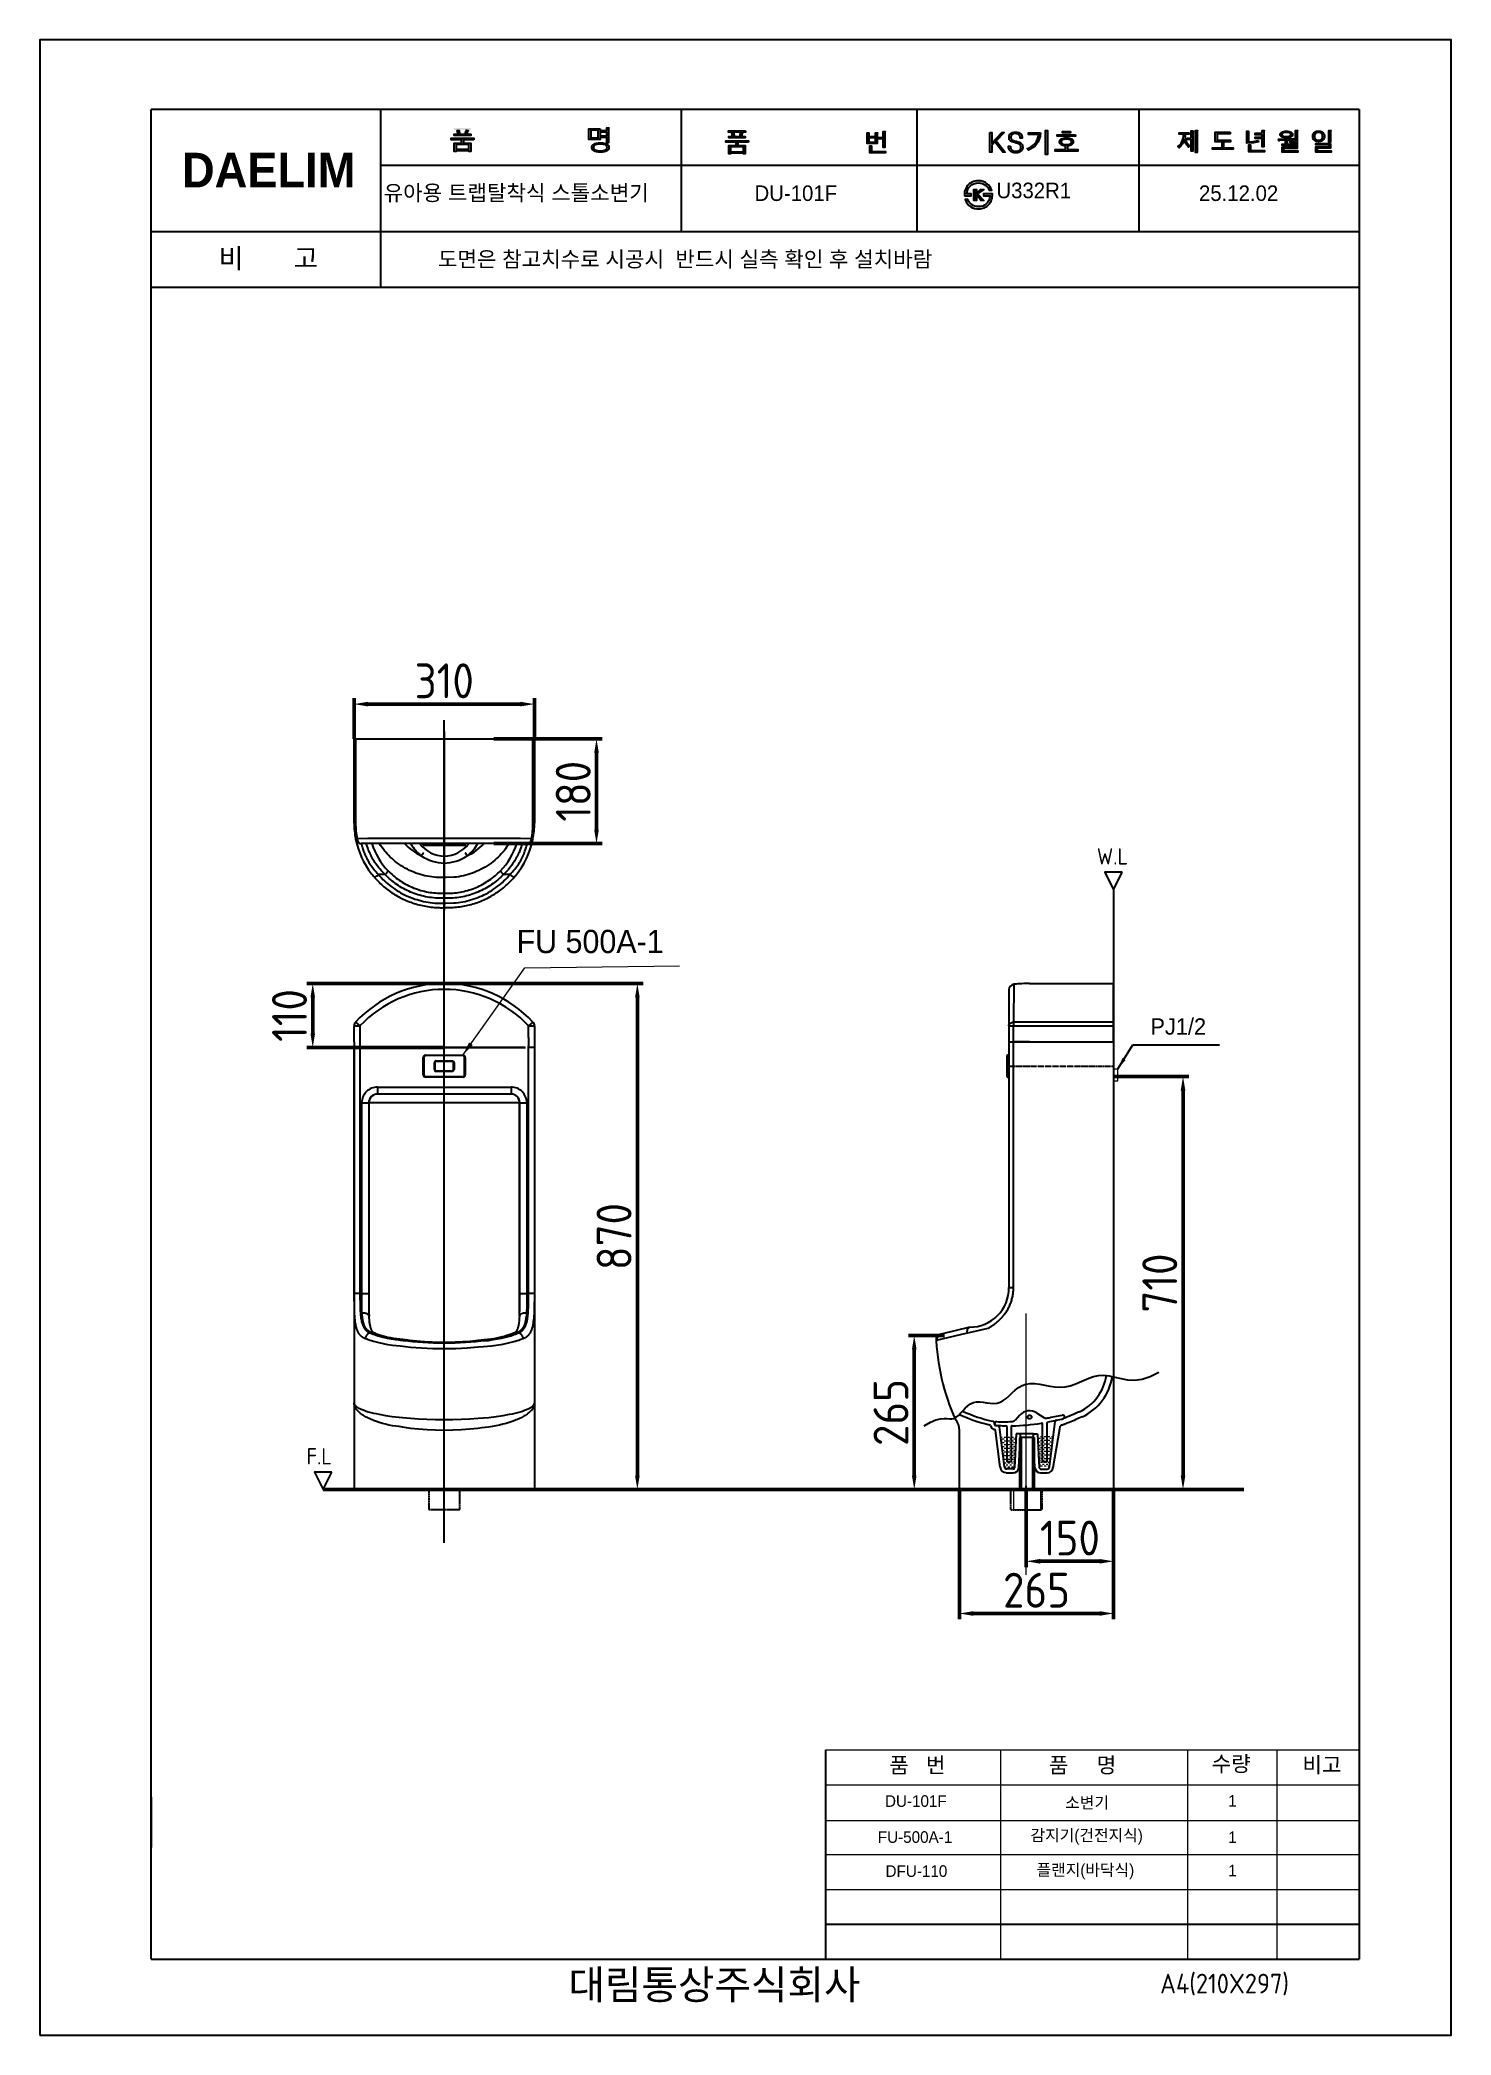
# Model space of a CAD drawing. Header units: millimetres. Extents: x 7254 to 9679, y -172 to 3258.
import ezdxf
from ezdxf.lldxf.tags import DXFTag

# ---------------------------------------------------------------- set-up
doc = ezdxf.new("R2010")
doc.units = ezdxf.units.MM
doc.header["$LTSCALE"] = 0.1
doc.linetypes.add('BORDER', pattern=[18, 5, -2, 5, -2, 2, -2])
doc.linetypes.add('DASHED', pattern=[10, 5, -5])
for name, color, linetype in [('1', 7, 'Continuous'), ('3', 3, 'Continuous'), ('______', 7, 'Continuous'), ('LAYER_02', 7, 'Continuous'), ('MAIN', 7, 'Continuous'), ('YA', 7, 'Continuous')]:
    doc.layers.add(name, color=color, linetype=linetype)
for name, color, linetype, lineweight in [('AM_4', 40, 'Continuous', 13), ('AM_5', 3, 'Continuous', 9), ('AM_6', 94, 'Continuous', 20), ('CEN', 1, 'CENTER', 5), ('DIM', 3, 'Continuous', 15), ('LINE @ 1', 7, 'Continuous', 25), ('Y', 235, 'Continuous', 50)]:
    doc.layers.add(name, color=color, linetype=linetype, lineweight=lineweight)
doc.styles.add('h', font='', dxfattribs={"height": 28})
doc.styles.get("Standard").update_dxf_attribs({"font": 'ISOCP.SHX', "bigfont": 'WHGTXT.SHX'})
doc.styles.add('스타일1', font='txt.shx', dxfattribs={"bigfont": 'ghs.shx'})
doc.styles.get('h').set_extended_font_data('Haansoft Batang')
tags = doc.linetypes.add('AM_ISO08W050x2', pattern=[9, 6, -0.75, 1.5, -0.75]).pattern_tags.tags
tags[10:11] = [DXFTag(74, 4), DXFTag(75, 0), DXFTag(340, '0'), DXFTag(46, 1.0), DXFTag(50, 0.0), DXFTag(44, 0.0), DXFTag(45, 0.0)]
tags[8:9] = [DXFTag(74, 4), DXFTag(75, 0), DXFTag(340, '0'), DXFTag(46, 1.0), DXFTag(50, 0.0), DXFTag(44, 0.0), DXFTag(45, 0.0)]
tags[6:7] = [DXFTag(74, 4), DXFTag(75, 0), DXFTag(340, '0'), DXFTag(46, 1.0), DXFTag(50, 0.0), DXFTag(44, 0.0), DXFTag(45, 0.0)]
tags[4:5] = [DXFTag(74, 4), DXFTag(75, 0), DXFTag(340, '0'), DXFTag(46, 1.0), DXFTag(50, 0.0), DXFTag(44, 0.0), DXFTag(45, 0.0)]
tags = doc.linetypes.add('Amconstr', pattern=[9999, 9999, 0]).pattern_tags.tags
tags[6:7] = [DXFTag(74, 4), DXFTag(75, 0), DXFTag(340, '0'), DXFTag(46, 1.0), DXFTag(50, 0.0), DXFTag(44, 0.0), DXFTag(45, 0.0)]
tags[4:5] = [DXFTag(74, 4), DXFTag(75, 0), DXFTag(340, '0'), DXFTag(46, 1.0), DXFTag(50, 0.0), DXFTag(44, 0.0), DXFTag(45, 0.0)]
tags = doc.linetypes.add('CENTER', pattern=[50.8, 31.75, -6.35, 6.35, -6.35]).pattern_tags.tags
tags[10:11] = [DXFTag(74, 4), DXFTag(75, 0), DXFTag(340, '0'), DXFTag(46, 1.0), DXFTag(50, 0.0), DXFTag(44, 0.0), DXFTag(45, 0.0)]
tags[8:9] = [DXFTag(74, 4), DXFTag(75, 0), DXFTag(340, '0'), DXFTag(46, 1.0), DXFTag(50, 0.0), DXFTag(44, 0.0), DXFTag(45, 0.0)]
tags[6:7] = [DXFTag(74, 4), DXFTag(75, 0), DXFTag(340, '0'), DXFTag(46, 1.0), DXFTag(50, 0.0), DXFTag(44, 0.0), DXFTag(45, 0.0)]
tags[4:5] = [DXFTag(74, 4), DXFTag(75, 0), DXFTag(340, '0'), DXFTag(46, 1.0), DXFTag(50, 0.0), DXFTag(44, 0.0), DXFTag(45, 0.0)]
doc.dimstyles.new('AM_ISO$0', dxfattribs={"dimtxt": 28, "dimasz": 24, "dimexe": 10, "dimexo": 0, "dimgap": 10, "dimtad": 1, "dimdec": 0, "dimdsep": 46, "dimtxsty": 'h', "dimcen": -5, "dimclrd": 256, "dimclre": 256, "dimclrt": 256, "dimadec": 0, "dimazin": 2, "dimtp": 0.1, "dimtm": 0.1, "dimtfac": 0.71, "dimtdec": 0, "dimtmove": 0, "dimatfit": 3, "dimfxl": 0, "dimlwd": -1, "dimlwe": -1, "dimarcsym": 0})
doc.dimstyles.new('AM_ISO$7', dxfattribs={"dimtxt": 28, "dimasz": 24, "dimexe": 10, "dimexo": 0, "dimgap": 10, "dimtad": 1, "dimdec": 0, "dimdsep": 46, "dimtxsty": 'h', "dimcen": -5, "dimclrd": 256, "dimclre": 256, "dimclrt": 256, "dimadec": 0, "dimazin": 2, "dimtp": 0.1, "dimtm": 0.1, "dimtfac": 0.71, "dimtdec": 0, "dimtmove": 0, "dimatfit": 3, "dimfxl": 0, "dimlwd": -1, "dimlwe": -1, "dimarcsym": 0})
doc.dimstyles.get("Standard").update_dxf_attribs({"dimscale": 10, "dimtxt": 3, "dimasz": 2, "dimexe": 1, "dimexo": 0, "dimgap": 1, "dimtad": 0, "dimtih": 1, "dimtoh": 1, "dimdec": 0, "dimdsep": 46, "dimtxsty": 'Standard', "dimcen": 2, "dimadec": 0, "dimazin": 0, "dimtfac": 1, "dimtdec": 4, "dimtmove": 0, "dimatfit": 3, "dimfxl": 0, "dimtolj": 1, "dimtzin": 0, "dimarcsym": 0})

msp = doc.modelspace()

# ---------------------------------------------------------------- texts
at = {"layer": 'AM_6', "color": 0, "insert": (8043.6, 1727.9), "char_height": 40, "width": 358.15, "attachment_point": 1, "style": 'h'}
msp.add_mtext('{\\fGulim|b0|i0|c129|p50;  FU 500A-1}', dxfattribs=at)
at = {"layer": 'AM_6', "color": 0, "insert": (9162.2, 1561.5), "char_height": 28, "attachment_point": 4, "style": 'h'}
msp.add_mtext('PJ1/2', dxfattribs=at)
at = {"layer": 'DIM', "color": 0, "attachment_point": 1, "style": '스타일1'}
for s, insert, char_height, width in [('{\\fGulim|b0|i0|c129|p50; \\H0.79087x; 유아용 트랩탈착식 스톨소변기}', (7822.3, 3008.4), 33.819, 702.697), ('{\\fGulim|b0|i0|c129|p50; \\H0.79087x; DU-101F}', (8459.8, 3007.8), 33.819, 270.186), ('{\\fGulim|b0|i0|c129|p50;   \\H0.79087x;U332R1}', (8860.7, 3012.5), 33.819, 702.697), ('{\\fGulim|b0|i0|c129|p50; \\H0.79087x; 25.12.02}', (9223.7, 3007.8), 33.819, 270.186), ('{\\fGulim|b0|i0|c129|p50;DU-101F}', (8706, 240), 20, 147), ('{\\fGulim|b0|i0|c129|p50;소변기}', (9015.8, 237.2), 20, 147), ('{\\fGulim|b0|i0|c129|p50;FU-500A-1}', (8693.7, 178.1), 20, 147), ('{\\fGulim|b0|i0|c129|p50;감지기(건전지식)}', (8956.1, 181.2), 20, 248.881), ('{\\fGulim|b0|i0|c129|p50;DFU-110}', (8707, 119.6), 20, 147), ('{\\fGulim|b0|i0|c129|p50;플랜지(바닥식)}', (8966.4, 121.7), 20, 241.338), ('{\\fGulim|b0|i0|c129|p50;       대림통상주식회사\\P}', (8034.8, -60.7), 50, 1090)]:
    msp.add_mtext(s, dxfattribs=dict(at, insert=insert, char_height=char_height, width=width))
for s, insert, char_height in [('{\\fGulim|b0|i0|c129|p50;비       고}', (7560.9, 2899.5), 33.819), ('{\\fGulim|b0|i0|c129|p50;도면은 참고치수로 시공시  반드시 실측 확인 후 설치바람 }', (7937.6, 2894.4), 26.746), ('{\\fGulim|b0|i0|c129|p50;수량}', (9267.6, 307.5), 26.746), ('{\\fGulim|b0|i0|c129|p50;비고}', (9423.6, 305.6), 26.746), ('{\\fGulim|b0|i0|c129|p50;품   번}', (8713.6, 305.1), 26.746), ('{\\fGulim|b0|i0|c129|p50;품     명}', (8987.7, 305.3), 26.746), ('{\\fGulim|b0|i0|c129|p50;1\\P}', (9296, 240.4), 20), ('{\\fGulim|b0|i0|c129|p50;1\\P}', (9296, 177.8), 20), ('{\\fGulim|b0|i0|c129|p50;1\\P}', (9296, 120.5), 20)]:
    msp.add_mtext(s, dxfattribs=dict(at, insert=insert, char_height=char_height))
at = {"layer": 'LAYER_02', "color": 0}
for s, p in [('W.L', (9070.2, 1840.1)), ('F.L', (7711.8, 808.8))]:
    msp.add_text(s, height=27.99, dxfattribs=at).set_placement(p)
at = {"layer": 'YA', "color": 7}
msp.add_text('A4(210X297)', height=33.819, dxfattribs=at).set_placement((9178.9, -100.7))
at = {"layer": 'YA', "color": 7, "insert": (7497.7, 3063.9), "char_height": 59.437, "width": 290.871, "attachment_point": 1, "style": 'h'}
msp.add_mtext('{\\fHYGraphic-Medium|b1|i0|c129|p18;DAELIM}', dxfattribs=at)

# ---------------------------------------------------------------- blocks, each defined once
blk = doc.blocks.new('*D25')
at = {"layer": 'Defpoints', "color": 0}
for p in [(8833.9, 765.6), (9098.9, 765.6), (9098.9, 552.5)]:
    blk.add_point(p, dxfattribs=at)
at = {"layer": 'Y', "color": 0, "linetype": 'ByBlock'}
for p, q in [((8833.9, 765.6), (8833.9, 542.5)), ((9098.9, 765.6), (9098.9, 542.5)), ((8857.9, 552.5), (9074.9, 552.5))]:
    blk.add_line(p, q, dxfattribs=at)
at = {"layer": 'Y', "color": 0}
for points in [[(8857.9, 556.5), (8857.9, 548.5), (8833.9, 552.5)], [(9074.9, 556.5), (9074.9, 548.5), (9098.9, 552.5)]]:
    blk.add_solid(points, dxfattribs=at)
at = {"layer": 'Y', "color": 0, "insert": (8966.4, 592.5), "char_height": 60, "attachment_point": 5}
blk.add_mtext('265', dxfattribs=at)
blk = doc.blocks.new('*D26')
at = {"layer": 'Defpoints', "color": 0}
for p in [(8808.5, 1030.4), (8756.3, 765.6), (8794.4, 765.6)]:
    blk.add_point(p, dxfattribs=at)
at = {"layer": 'Y', "color": 0, "linetype": 'ByBlock'}
for p, q in [((8808.5, 1030.4), (8746.3, 1030.4)), ((8756.3, 1006.4), (8756.3, 789.6)), ((8794.4, 765.6), (8746.3, 765.6))]:
    blk.add_line(p, q, dxfattribs=at)
at = {"layer": 'Y', "color": 0}
for points in [[(8752.3, 1006.4), (8760.3, 1006.4), (8756.3, 1030.4)], [(8752.3, 789.6), (8760.3, 789.6), (8756.3, 765.6)]]:
    blk.add_solid(points, dxfattribs=at)
at = {"layer": 'Y', "color": 0, "insert": (8716.3, 898), "char_height": 60, "attachment_point": 5, "rotation": 90}
blk.add_mtext('265', dxfattribs=at)
blk = doc.blocks.new('*D27')
at = {"layer": 'Defpoints', "color": 0}
for p in [(9098.9, 1475.6), (9098.9, 765.6), (9218.3, 765.6)]:
    blk.add_point(p, dxfattribs=at)
at = {"layer": 'Y', "color": 0, "linetype": 'ByBlock'}
for p, q in [((9098.9, 1475.6), (9228.3, 1475.6)), ((9218.3, 1451.6), (9218.3, 789.6)), ((9098.9, 765.6), (9228.3, 765.6))]:
    blk.add_line(p, q, dxfattribs=at)
at = {"layer": 'Y', "color": 0}
for points in [[(9214.3, 1451.6), (9222.3, 1451.6), (9218.3, 1475.6)], [(9214.3, 789.6), (9222.3, 789.6), (9218.3, 765.6)]]:
    blk.add_solid(points, dxfattribs=at)
at = {"layer": 'Y', "color": 0, "insert": (9178.3, 1120.6), "char_height": 60, "attachment_point": 5, "rotation": 90}
blk.add_mtext('710', dxfattribs=at)
blk = doc.blocks.new('*D29')
at = {"layer": 'Defpoints', "color": 0}
for p in [(7947.9, 1635.6), (7722.5, 1525.6), (7948.5, 1525.6)]:
    blk.add_point(p, dxfattribs=at)
at = {"layer": 'Y', "color": 0, "linetype": 'ByBlock'}
for p, q in [((7947.9, 1635.6), (7712.5, 1635.6)), ((7722.5, 1611.6), (7722.5, 1549.6)), ((7948.5, 1525.6), (7712.5, 1525.6))]:
    blk.add_line(p, q, dxfattribs=at)
at = {"layer": 'Y', "color": 0}
for points in [[(7718.5, 1611.6), (7726.5, 1611.6), (7722.5, 1635.6)], [(7718.5, 1549.6), (7726.5, 1549.6), (7722.5, 1525.6)]]:
    blk.add_solid(points, dxfattribs=at)
at = {"layer": 'Y', "color": 0, "insert": (7682.5, 1580.6), "char_height": 60, "attachment_point": 5, "rotation": 90}
blk.add_mtext('110', dxfattribs=at)
blk = doc.blocks.new('*D30')
at = {"layer": 'Defpoints', "color": 0}
for p in [(8103.5, 2116), (7793.5, 2056.1), (8103.5, 2056.1)]:
    blk.add_point(p, dxfattribs=at)
at = {"layer": 'Y', "color": 0, "linetype": 'ByBlock'}
for p, q in [((7793.5, 2056.1), (7793.5, 2126)), ((7817.5, 2116), (8079.5, 2116)), ((8103.5, 2056.1), (8103.5, 2126))]:
    blk.add_line(p, q, dxfattribs=at)
at = {"layer": 'Y', "color": 0}
for points in [[(7817.5, 2120), (7817.5, 2112), (7793.5, 2116)], [(8079.5, 2120), (8079.5, 2112), (8103.5, 2116)]]:
    blk.add_solid(points, dxfattribs=at)
at = {"layer": 'Y', "color": 0, "insert": (7948.5, 2156), "char_height": 60, "attachment_point": 5}
blk.add_mtext('310', dxfattribs=at)
blk = doc.blocks.new('*D31')
at = {"layer": 'Defpoints', "color": 0}
for p in [(7947.9, 1635.6), (8280.4, 1635.6), (7948.5, 765.6)]:
    blk.add_point(p, dxfattribs=at)
at = {"layer": 'Y', "color": 0, "linetype": 'ByBlock'}
for p, q in [((7947.9, 1635.6), (8290.4, 1635.6)), ((8280.4, 789.6), (8280.4, 1611.6)), ((7948.5, 765.6), (8290.4, 765.6))]:
    blk.add_line(p, q, dxfattribs=at)
at = {"layer": 'Y', "color": 0}
for points in [[(8276.4, 1611.6), (8284.4, 1611.6), (8280.4, 1635.6)], [(8276.4, 789.6), (8284.4, 789.6), (8280.4, 765.6)]]:
    blk.add_solid(points, dxfattribs=at)
at = {"layer": 'Y', "color": 0, "insert": (8240.4, 1200.6), "char_height": 60, "attachment_point": 5, "rotation": 90}
blk.add_mtext('870', dxfattribs=at)
blk = doc.blocks.new('*D32')
at = {"layer": 'Defpoints', "color": 0}
for p in [(8033.9, 2056.1), (8033.9, 1876.1), (8210.2, 1876.1)]:
    blk.add_point(p, dxfattribs=at)
at = {"layer": 'Y', "color": 0, "linetype": 'ByBlock'}
for p, q in [((8033.9, 2056.1), (8220.2, 2056.1)), ((8210.2, 2032.1), (8210.2, 1900.1)), ((8033.9, 1876.1), (8220.2, 1876.1))]:
    blk.add_line(p, q, dxfattribs=at)
at = {"layer": 'Y', "color": 0}
for points in [[(8206.2, 2032.1), (8214.2, 2032.1), (8210.2, 2056.1)], [(8206.2, 1900.1), (8214.2, 1900.1), (8210.2, 1876.1)]]:
    blk.add_solid(points, dxfattribs=at)
at = {"layer": 'Y', "color": 0, "insert": (8170.2, 1966.1), "char_height": 60, "attachment_point": 5, "rotation": 90}
blk.add_mtext('180', dxfattribs=at)
blk = doc.blocks.new('*D28')
at = {"layer": 'Defpoints', "color": 0}
for p in [(8948.9, 765.6), (9098.9, 765.6), (9098.9, 642.2)]:
    blk.add_point(p, dxfattribs=at)
at = {"layer": 'Y', "color": 0, "linetype": 'ByBlock'}
for p, q in [((8948.9, 765.6), (8948.9, 632.2)), ((9098.9, 765.6), (9098.9, 632.2)), ((8972.9, 642.2), (9074.9, 642.2))]:
    blk.add_line(p, q, dxfattribs=at)
at = {"layer": 'Y', "color": 0}
for points in [[(8972.9, 646.2), (8972.9, 638.2), (8948.9, 642.2)], [(9074.9, 646.2), (9074.9, 638.2), (9098.9, 642.2)]]:
    blk.add_solid(points, dxfattribs=at)
at = {"layer": 'Y', "color": 0, "insert": (9023.9, 682.2), "char_height": 60, "attachment_point": 5}
blk.add_mtext('150', dxfattribs=at)

# ---------------------------------------------------------------- dimensions: what is measured, and where the dimension line sits
at = {"layer": 'Y', "color": 0}
for base, p1, p2, picture, middle in [((8103.5, 2116), (7793.5, 2056.1), (8103.5, 2056.1), '*D30', (7948.5, 2156)), ((9098.9, 552.5), (8833.9, 765.6), (9098.9, 765.6), '*D25', (8966.4, 592.5)), ((9098.9, 642.2), (8948.9, 765.6), (9098.9, 765.6), '*D28', (9023.9, 682.2))]:
    dim = msp.add_linear_dim(base=base, p1=p1, p2=p2, dimstyle='AM_ISO$0', override={"dimtxt": 60, "dimgap": 10, "dimtoh": 0, "dimtxsty": 'Standard', "dimclrd": 0, "dimclre": 0, "dimclrt": 0}, dxfattribs=at)
    dim.commit()
    dim.dimension.update_dxf_attribs({"geometry": picture, "text_midpoint": middle})
for base, p1, p2, override, picture, middle in [((8210.2, 1876.1), (8033.9, 2056.1), (8033.9, 1876.1), {"dimtxt": 60, "dimtxsty": 'Standard', "dimclrd": 0, "dimclre": 0, "dimclrt": 0}, '*D32', (8170.2, 1966.1)), ((7722.5, 1525.6), (7947.9, 1635.6), (7948.5, 1525.6), {"dimtxt": 60, "dimgap": 10, "dimtoh": 0, "dimtxsty": 'Standard', "dimclrd": 0, "dimclre": 0, "dimclrt": 0}, '*D29', (7682.5, 1580.6)), ((8280.4, 1635.6), (7948.5, 765.6), (7947.9, 1635.6), {"dimtxt": 60, "dimtxsty": 'Standard', "dimclrd": 0, "dimclre": 0, "dimclrt": 0}, '*D31', (8240.4, 1200.6)), ((9218.3, 765.6), (9098.9, 1475.6), (9098.9, 765.6), {"dimtxt": 60, "dimgap": 10, "dimtoh": 0, "dimtxsty": 'Standard', "dimclrd": 0, "dimclre": 0, "dimclrt": 0}, '*D27', (9178.3, 1120.6)), ((8756.3, 765.6), (8808.5, 1030.4), (8794.4, 765.6), {"dimtxt": 60, "dimgap": 10, "dimtoh": 0, "dimtxsty": 'Standard', "dimclrd": 0, "dimclre": 0, "dimclrt": 0}, '*D26', (8716.3, 898))]:
    dim = msp.add_linear_dim(base=base, p1=p1, p2=p2, angle=90, dimstyle='AM_ISO$0', override=override, dxfattribs=at)
    dim.commit()
    dim.dimension.update_dxf_attribs({"geometry": picture, "text_midpoint": middle})

# ---------------------------------------------------------------- hatches: boundary and pattern name
at = {"layer": 'DIM'}
h = msp.add_hatch(color=0, dxfattribs=at)
h.dxf.hatch_style = 1
edge = h.paths.add_edge_path()
edge.add_spline(control_points=[(8852.8, 3007), (8856.4, 3010.3), (8861.1, 3012), (8866.7, 3012)], knot_values=[9, 9, 9, 9, 10, 10, 10, 10], degree=3, periodic=0)
edge.add_spline(control_points=[(8866.7, 3012), (8871.4, 3012), (8875.5, 3010.5), (8879.2, 3007.6)], knot_values=[8, 8, 8, 8, 9, 9, 9, 9], degree=3, periodic=0)
edge.add_spline(control_points=[(8879.2, 3007.6), (8882.2, 3005.3), (8884.1, 3002.7), (8885, 2999.9)], knot_values=[7, 7, 7, 7, 8, 8, 8, 8], degree=3, periodic=0)
edge.add_spline(control_points=[(8885, 2999.9), (8885, 2999.9), (8889.7, 2999.9), (8889.7, 2999.9)], knot_values=[6.00001, 6.00001, 6.00001, 6.00001, 7, 7, 7, 7], degree=3, periodic=0)
edge.add_spline(control_points=[(8889.7, 2999.9), (8887.9, 3004.3), (8885.3, 3007.9), (8881.9, 3010.6)], knot_values=[5, 5, 5, 5, 6, 6, 6, 6], degree=3, periodic=0)
edge.add_spline(control_points=[(8881.9, 3010.6), (8877.6, 3014), (8872.4, 3015.7), (8866.3, 3015.7)], knot_values=[4, 4, 4, 4, 5, 5, 5, 5], degree=3, periodic=0)
edge.add_spline(control_points=[(8866.3, 3015.7), (8862.3, 3015.7), (8858.7, 3014.9), (8855.5, 3013.4)], knot_values=[3, 3, 3, 3, 4, 4, 4, 4], degree=3, periodic=0)
edge.add_spline(control_points=[(8855.5, 3013.4), (8852.5, 3012), (8850, 3010.1), (8847.9, 3007.5)], knot_values=[2, 2, 2, 2, 3, 3, 3, 3], degree=3, periodic=0)
edge.add_spline(control_points=[(8847.9, 3007.5), (8846, 3005.1), (8844.5, 3002.4), (8843.5, 2999.3)], knot_values=[1, 1, 1, 1, 2, 2, 2, 2], degree=3, periodic=0)
edge.add_spline(control_points=[(8843.5, 2999.3), (8842.6, 2996.2), (8842.3, 2993), (8842.5, 2989.7)], knot_values=[0, 0, 0, 0, 1, 1, 1, 1], degree=3, periodic=0)
edge.add_spline(control_points=[(8842.5, 2989.7), (8842.5, 2989.7), (8842.5, 2989.7), (8842.5, 2989.7), (8842.5, 2989.7), (8854.4, 2989.7), (8854.4, 2989.7), (8854.4, 2989.7), (8854.4, 2993.3), (8854.4, 2993.3), (8854.4, 2993.3), (8846.6, 2993.3), (8846.6, 2993.3), (8846.9, 2998.9), (8849, 3003.5), (8852.8, 3007)], knot_values=[10, 10, 10, 10, 10.99996, 10.99996, 10.99996, 11.99996, 11.99996, 11.99996, 12.99996, 12.99996, 12.99996, 13.99996, 13.99996, 13.99996, 14.99996, 14.99996, 14.99996, 14.99996], degree=3, periodic=0)
h = msp.add_hatch(color=0, dxfattribs=at)
h.dxf.hatch_style = 1
edge = h.paths.add_edge_path()
edge.add_spline(control_points=[(8877, 2969.4), (8879.8, 2970.7), (8882.3, 2972.5), (8884.5, 2974.9)], knot_values=[2, 2, 2, 2, 3, 3, 3, 3], degree=3, periodic=0)
edge.add_spline(control_points=[(8884.5, 2974.9), (8886.6, 2977.3), (8888.2, 2980), (8889.2, 2983.1)], knot_values=[1, 1, 1, 1, 2, 2, 2, 2], degree=3, periodic=0)
edge.add_spline(control_points=[(8889.2, 2983.1), (8890.4, 2986.3), (8890.9, 2989.7), (8890.8, 2993.3)], knot_values=[0, 0, 0, 0, 1, 1, 1, 1], degree=3, periodic=0)
edge.add_spline(control_points=[(8890.8, 2993.3), (8890.8, 2993.3), (8890.8, 2993.3), (8890.8, 2993.3), (8890.8, 2993.3), (8875.4, 2993.3), (8875.4, 2993.3), (8875.4, 2993.3), (8875.4, 2989.7), (8875.4, 2989.7), (8875.4, 2989.7), (8886.6, 2989.7), (8886.6, 2989.7), (8886.1, 2983.7), (8883.8, 2979), (8879.6, 2975.6)], knot_values=[10, 10, 10, 10, 10.99996, 10.99996, 10.99996, 11.99996, 11.99996, 11.99996, 12.99996, 12.99996, 12.99996, 13.99996, 13.99996, 13.99996, 14.99996, 14.99996, 14.99996, 14.99996], degree=3, periodic=0)
edge.add_spline(control_points=[(8879.6, 2975.6), (8876.1, 2972.7), (8872.1, 2971.3), (8867.6, 2971.3)], knot_values=[9, 9, 9, 9, 10, 10, 10, 10], degree=3, periodic=0)
edge.add_spline(control_points=[(8867.6, 2971.3), (8862.6, 2971), (8858.3, 2972.3), (8854.7, 2975.1)], knot_values=[8, 8, 8, 8, 9, 9, 9, 9], degree=3, periodic=0)
edge.add_spline(control_points=[(8854.7, 2975.1), (8852.2, 2977.1), (8850.1, 2979.8), (8848.3, 2983.3)], knot_values=[7, 7, 7, 7, 8, 8, 8, 8], degree=3, periodic=0)
edge.add_spline(control_points=[(8848.3, 2983.3), (8848.3, 2983.3), (8843.8, 2983.3), (8843.8, 2983.3)], knot_values=[6.00001, 6.00001, 6.00001, 6.00001, 7, 7, 7, 7], degree=3, periodic=0)
edge.add_spline(control_points=[(8843.8, 2983.3), (8845.9, 2978), (8849.1, 2974), (8853.5, 2971.2)], knot_values=[5, 5, 5, 5, 6, 6, 6, 6], degree=3, periodic=0)
edge.add_spline(control_points=[(8853.5, 2971.2), (8857.5, 2968.6), (8862.2, 2967.3), (8867.6, 2967.4)], knot_values=[4, 4, 4, 4, 5, 5, 5, 5], degree=3, periodic=0)
edge.add_spline(control_points=[(8867.6, 2967.4), (8870.9, 2967.4), (8874, 2968.1), (8877, 2969.4)], knot_values=[3, 3, 3, 3, 4, 4, 4, 4], degree=3, periodic=0)
h = msp.add_hatch(color=0, dxfattribs=at)
h.dxf.hatch_style = 1
h.paths.add_polyline_path([(8865.2, 2993.4), (8876.2, 3000.8), (8870.4, 3000.8), (8863.2, 2994.3), (8863.2, 3001), (8858.7, 3001), (8858.7, 2982.1), (8863.2, 2982.1), (8863.2, 2988.8), (8865.2, 2990.7), (8870.6, 2982.1), (8875.7, 2982.1)])
at = {"layer": 'LINE @ 1', "linetype": 'Amconstr'}
h = msp.add_hatch(color=256, dxfattribs=at)
h.dxf.hatch_style = 1
h.paths.add_polyline_path([(8444.1, 3092.1), (8437.6, 3092.1), (8437.6, 3089.7), (8465.9, 3089.7), (8465.9, 3092.1), (8459.2, 3092.1), (8460.5, 3096.5), (8460.6, 3096.9), (8461.2, 3097.6), (8461.2, 3097.6), (8461.3, 3097.7), (8461.3, 3097.8), (8461.3, 3097.8), (8461.3, 3097.8), (8461.3, 3097.8), (8461.3, 3097.8), (8461.3, 3097.9), (8461.3, 3097.9), (8461.3, 3097.9), (8461.2, 3097.9), (8461.2, 3098), (8460.9, 3098), (8460.3, 3098.2), (8457.8, 3098.6), (8456.3, 3092.1), (8447.1, 3092.1), (8445.9, 3097), (8446.1, 3097.5), (8446.3, 3097.8), (8446.3, 3097.9), (8446.3, 3098), (8446.3, 3098), (8446.3, 3098), (8446.3, 3098.1), (8446.3, 3098.1), (8446.3, 3098.1), (8446.3, 3098.1), (8446.3, 3098.1), (8446.3, 3098.2), (8446.2, 3098.2), (8446.2, 3098.2), (8446.1, 3098.2), (8445.8, 3098.3), (8444.9, 3098.3), (8442.7, 3098.3)])
h.paths.add_polyline_path([(8432.2, 3084.7), (8432.2, 3082.2), (8450.2, 3082.2), (8450.2, 3076.7), (8437.6, 3076.7), (8437.6, 3061.9), (8440.7, 3061.9), (8440.7, 3063.2), (8462.8, 3063.2), (8462.8, 3061.9), (8465.9, 3061.9), (8465.9, 3076.7), (8453.3, 3076.7), (8453.3, 3082.2), (8471.3, 3082.2), (8471.3, 3084.7)])
h.paths.add_polyline_path([(8462.8, 3074.1), (8462.8, 3065.8), (8440.7, 3065.8), (8440.7, 3074.1)], flags=16)
h = msp.add_hatch(color=256, dxfattribs=at)
h.dxf.hatch_style = 1
h.paths.add_polyline_path([(8466.5, 3101.9), (8437, 3101.9), (8437, 3099.5), (8466.5, 3099.5)])
h = msp.add_hatch(color=256, dxfattribs=at)
h.dxf.hatch_style = 1
h.paths.add_polyline_path([(8692.7, 3096.8), (8692.8, 3097.2), (8692.9, 3097.5), (8693, 3097.7), (8693.1, 3097.8), (8693.1, 3097.9), (8693.1, 3097.9), (8693.1, 3098), (8693.1, 3098), (8693.1, 3098), (8693.1, 3098), (8693, 3098.1), (8693, 3098.1), (8693, 3098.1), (8693, 3098.1), (8692.9, 3098.2), (8692.8, 3098.2), (8692.6, 3098.2), (8691.8, 3098.3), (8689.9, 3098.3), (8689.9, 3091.7), (8678, 3091.7), (8678, 3097), (8678.1, 3097.4), (8678.3, 3097.7), (8678.4, 3097.9), (8678.4, 3097.9), (8678.4, 3098), (8678.4, 3098), (8678.4, 3098), (8678.4, 3098.1), (8678.4, 3098.1), (8678.4, 3098.1), (8678.4, 3098.1), (8678.4, 3098.2), (8678.4, 3098.2), (8678.4, 3098.2), (8678.4, 3098.2), (8678.3, 3098.2), (8678.3, 3098.2), (8678.1, 3098.3), (8677.4, 3098.3), (8675.2, 3098.3), (8675.2, 3079.9), (8692.7, 3079.9), (8692.7, 3088), (8703.1, 3088), (8703.1, 3072.8), (8705.9, 3072.8), (8705.9, 3099.1), (8706, 3099.5), (8706.1, 3099.8), (8706.2, 3100), (8706.3, 3100.1), (8706.3, 3100.2), (8706.3, 3100.3), (8706.3, 3100.3), (8706.3, 3100.3), (8706.3, 3100.3), (8706.2, 3100.4), (8706.2, 3100.4), (8706.2, 3100.4), (8706.2, 3100.4), (8706.1, 3100.5), (8706.1, 3100.5), (8706, 3100.5), (8705.7, 3100.5), (8705.4, 3100.6), (8703.1, 3100.6), (8703.1, 3090.3), (8692.7, 3090.3)])
h.paths.add_polyline_path([(8689.9, 3089.4), (8689.9, 3082.1), (8678, 3082.1), (8678, 3089.4)], flags=16)
h.paths.add_polyline_path([(8683, 3075.2), (8682.9, 3075.1), (8682.8, 3074.8), (8682.8, 3074.4), (8682.8, 3066.2), (8706.8, 3066.2), (8706.8, 3063.9), (8680, 3063.9), (8680, 3075.7), (8682.1, 3075.7), (8682.7, 3075.7), (8682.9, 3075.6), (8683.1, 3075.5), (8683.1, 3075.5), (8683.1, 3075.4)])
h = msp.add_hatch(color=256, dxfattribs=at)
h.dxf.hatch_style = 1
h.paths.add_polyline_path([(8897.1, 3084.7), (8910.9, 3098.8), (8906.9, 3098.8), (8889.4, 3080.7), (8889.4, 3098.8), (8886.2, 3098.8), (8886.2, 3064.8), (8889.4, 3064.8), (8889.4, 3076.8), (8895, 3082.5), (8908.7, 3064.8), (8912.5, 3064.8)])
h.paths.add_polyline_path([(8923.5, 3087.1), (8923.2, 3087.4), (8923, 3087.9), (8922.8, 3088.3), (8922.6, 3088.8), (8922.5, 3089.3), (8922.4, 3090.4), (8922.5, 3091.2), (8922.6, 3091.9), (8922.7, 3092.6), (8922.9, 3093.2), (8923.2, 3093.7), (8923.6, 3094.3), (8924, 3094.8), (8924.4, 3095.2), (8925, 3095.6), (8925.6, 3095.9), (8926.2, 3096.2), (8926.9, 3096.4), (8928.5, 3096.8), (8930.3, 3096.9), (8932.1, 3096.7), (8933.7, 3096.4), (8934.5, 3096.1), (8935.1, 3095.8), (8935.8, 3095.4), (8936.4, 3094.9), (8936.9, 3094.4), (8937.3, 3093.8), (8937.7, 3093.2), (8938, 3092.5), (8938.2, 3091.8), (8938.4, 3091), (8938.6, 3089.3), (8941.8, 3089.3), (8941.6, 3091.6), (8941.4, 3092.7), (8941, 3093.7), (8940.6, 3094.6), (8940.1, 3095.4), (8939.5, 3096.2), (8938.8, 3096.9), (8938, 3097.5), (8937.1, 3098.1), (8936.2, 3098.6), (8935.2, 3098.9), (8932.9, 3099.4), (8930.4, 3099.6), (8927.9, 3099.5), (8925.7, 3099), (8924.7, 3098.6), (8923.8, 3098.2), (8922.9, 3097.7), (8922.1, 3097.1), (8921.4, 3096.5), (8920.8, 3095.8), (8920.3, 3095), (8919.9, 3094.2), (8919.6, 3093.4), (8919.3, 3092.5), (8919.2, 3091.5), (8919.2, 3090.5), (8919.3, 3088.6), (8919.5, 3087.8), (8919.7, 3087), (8920.1, 3086.3), (8920.5, 3085.6), (8920.9, 3085), (8921.5, 3084.5), (8922, 3084), (8922.7, 3083.6), (8924.2, 3082.7), (8928.5, 3081.3), (8931.7, 3080.5), (8935.4, 3079.3), (8936.8, 3078.7), (8937.3, 3078.4), (8937.7, 3078), (8938.2, 3077.6), (8938.6, 3077.2), (8938.9, 3076.6), (8939.2, 3076.1), (8939.4, 3075.4), (8939.5, 3074.8), (8939.6, 3073.3), (8939.6, 3072.5), (8939.5, 3071.8), (8939.3, 3071.2), (8939.1, 3070.5), (8938.8, 3069.9), (8938.4, 3069.4), (8937.9, 3068.9), (8937.4, 3068.4), (8936.8, 3068), (8936.1, 3067.6), (8935.4, 3067.3), (8934.7, 3067), (8933, 3066.7), (8931.1, 3066.6), (8929, 3066.7), (8927.1, 3067.2), (8926.2, 3067.5), (8925.5, 3067.9), (8924.7, 3068.3), (8924.1, 3068.9), (8923.5, 3069.4), (8923, 3070.1), (8922.6, 3070.8), (8922.3, 3071.5), (8922, 3072.3), (8921.8, 3073.2), (8921.6, 3075), (8918.4, 3075), (8918.4, 3074.8), (8918.6, 3072.3), (8918.9, 3071.2), (8919.2, 3070.1), (8919.7, 3069.2), (8920.2, 3068.3), (8920.9, 3067.4), (8921.6, 3066.7), (8922.5, 3066), (8923.5, 3065.4), (8924.5, 3064.9), (8925.7, 3064.5), (8928.2, 3064), (8931.1, 3063.8), (8933.7, 3064), (8935.9, 3064.5), (8937, 3064.9), (8937.9, 3065.3), (8938.8, 3065.9), (8939.6, 3066.5), (8940.4, 3067.2), (8941, 3067.9), (8941.5, 3068.7), (8942, 3069.6), (8942.3, 3070.5), (8942.6, 3071.5), (8942.7, 3072.5), (8942.8, 3073.6), (8942.6, 3075.6), (8942.4, 3076.5), (8942.1, 3077.3), (8941.8, 3078.1), (8941.3, 3078.8), (8940.8, 3079.4), (8940.2, 3080), (8939.5, 3080.6), (8938.8, 3081.1), (8937, 3082.1), (8934.8, 3082.9), (8932.1, 3083.6), (8928.1, 3084.6), (8926.7, 3085), (8925.5, 3085.5), (8924.5, 3086.1), (8924.1, 3086.4), (8923.8, 3086.7)])
h.paths.add_polyline_path([(8972.7, 3092.5), (8973.6, 3098.2), (8952.8, 3098.2), (8952.8, 3095.6), (8970.2, 3095.6), (8969.4, 3091.2), (8968.1, 3087.1), (8966.2, 3083.3), (8963.7, 3079.9), (8960.9, 3077.1), (8957.8, 3074.6), (8954.2, 3072.6), (8950.3, 3071), (8952.5, 3068.4), (8956.8, 3070.6), (8960.6, 3073), (8963.9, 3075.8), (8966.7, 3078.9), (8969.3, 3082.9), (8971.3, 3087.4)])
h.paths.add_polyline_path([(8985.1, 3100.7), (8985.2, 3101.3), (8985.5, 3101.7), (8985.6, 3101.9), (8985.6, 3102), (8985.6, 3102), (8985.6, 3102.1), (8985.6, 3102.1), (8985.6, 3102.2), (8985.6, 3102.2), (8985.6, 3102.2), (8985.6, 3102.2), (8985.6, 3102.2), (8985.6, 3102.2), (8985.6, 3102.2), (8985.6, 3102.2), (8985.5, 3102.3), (8985.4, 3102.3), (8985.2, 3102.4), (8984.2, 3102.4), (8982, 3102.4), (8982, 3061), (8985.1, 3061)])
h.paths.add_polyline_path([(9024.6, 3100.6), (9011.2, 3100.6), (9011.2, 3098.2), (9024.6, 3098.2)])
h.paths.add_polyline_path([(9033.6, 3094.7), (9002.2, 3094.7), (9002.2, 3092.3), (9033.6, 3092.3)])
h.paths.add_polyline_path([(9026.9, 3087.6), (9026, 3088.1), (9025.1, 3088.5), (9023, 3089.2), (9020.6, 3089.5), (9017.9, 3089.7), (9015.1, 3089.5), (9012.7, 3089.2), (9010.6, 3088.5), (9009.7, 3088.1), (9008.9, 3087.6), (9008.2, 3087.1), (9007.7, 3086.6), (9007.2, 3086.1), (9006.8, 3085.5), (9006.5, 3084.8), (9006.3, 3084.1), (9006.1, 3083.4), (9006.1, 3082.7), (9006.1, 3082), (9006.2, 3081.3), (9006.4, 3080.7), (9006.7, 3080.1), (9007, 3079.6), (9007.5, 3079.1), (9008, 3078.6), (9008.5, 3078.1), (9009.2, 3077.6), (9010, 3077.2), (9011.8, 3076.6), (9013.9, 3076.1), (9016.4, 3075.9), (9016.4, 3069.4), (8998.4, 3069.4), (8998.4, 3066.9), (9037.4, 3066.9), (9037.4, 3069.4), (9019.5, 3069.4), (9019.5, 3075.9), (9021.8, 3076.1), (9023.9, 3076.6), (9025.7, 3077.2), (9026.5, 3077.6), (9027.2, 3078.1), (9027.8, 3078.6), (9028.3, 3079.1), (9028.8, 3079.6), (9029.1, 3080.1), (9029.4, 3080.7), (9029.6, 3081.3), (9029.7, 3082), (9029.7, 3082.7), (9029.7, 3083.4), (9029.6, 3084.1), (9029.3, 3084.8), (9029, 3085.5), (9028.6, 3086.1), (9028.1, 3086.6), (9027.5, 3087.1)])
h.paths.add_polyline_path([(9014, 3087), (9015.8, 3087.2), (9017.9, 3087.3), (9020, 3087.2), (9021.8, 3087), (9023.4, 3086.6), (9024, 3086.4), (9024.6, 3086.1), (9025.1, 3085.8), (9025.6, 3085.4), (9025.9, 3085.1), (9026.2, 3084.7), (9026.5, 3084.2), (9026.6, 3083.7), (9026.7, 3083.2), (9026.8, 3082.7), (9026.7, 3082.2), (9026.6, 3081.7), (9026.5, 3081.2), (9026.2, 3080.8), (9025.9, 3080.4), (9025.6, 3080), (9025.1, 3079.7), (9024.6, 3079.4), (9024, 3079.1), (9023.3, 3078.8), (9021.8, 3078.4), (9020, 3078.2), (9017.9, 3078.1), (9015.8, 3078.2), (9014, 3078.4), (9012.4, 3078.8), (9011.7, 3079.1), (9011.1, 3079.4), (9010.6, 3079.7), (9010.2, 3080), (9009.9, 3080.4), (9009.6, 3080.8), (9009.3, 3081.2), (9009.2, 3081.7), (9009.1, 3082.2), (9009, 3082.7), (9009.1, 3083.2), (9009.2, 3083.7), (9009.3, 3084.2), (9009.6, 3084.7), (9009.9, 3085.1), (9010.2, 3085.4), (9010.6, 3085.8), (9011.1, 3086.1), (9011.7, 3086.4), (9012.4, 3086.6)], flags=16)
h.paths.add_polyline_path([(9228.6, 3098.3), (9211.4, 3098.3), (9211.4, 3096), (9219.1, 3096), (9218.9, 3092.4), (9218.4, 3089), (9217.5, 3085.8), (9216.3, 3082.8), (9214.9, 3080.3), (9213.3, 3078.1), (9211.5, 3076.2), (9209.4, 3074.7), (9211.4, 3072.5), (9214.3, 3075.5), (9216.7, 3078.6), (9218.7, 3082.2), (9220.1, 3085.9), (9220.5, 3084.3), (9221, 3082.6), (9221.9, 3080.9), (9223, 3079.1), (9225.3, 3076.2), (9227.9, 3073.6), (9230, 3075.8), (9228, 3077.2), (9226.3, 3079), (9224.8, 3081), (9223.5, 3083.4), (9222.5, 3086.4), (9221.9, 3089.4), (9221.7, 3092.6), (9222, 3096), (9228.6, 3096)])
h.paths.add_polyline_path([(9235.4, 3100), (9235.5, 3100.4), (9235.6, 3100.8), (9235.7, 3101), (9235.8, 3101.1), (9235.8, 3101.2), (9235.8, 3101.2), (9235.8, 3101.2), (9235.8, 3101.2), (9235.8, 3101.2), (9235.8, 3101.3), (9235.8, 3101.3), (9235.7, 3101.3), (9235.7, 3101.3), (9235.6, 3101.3), (9235.4, 3101.4), (9234.6, 3101.4), (9232.5, 3101.4), (9232.5, 3089), (9226.2, 3089), (9226.2, 3086.8), (9232.5, 3086.8), (9232.5, 3066.6), (9235.4, 3066.6)])
h.paths.add_polyline_path([(9242.6, 3100.8), (9242.6, 3101.2), (9242.8, 3101.4), (9242.9, 3101.6), (9242.9, 3101.8), (9242.9, 3101.8), (9242.9, 3101.9), (9242.9, 3101.9), (9242.9, 3101.9), (9242.9, 3101.9), (9242.9, 3102), (9242.9, 3102), (9242.9, 3102), (9242.9, 3102), (9242.8, 3102), (9242.8, 3102), (9242.7, 3102.1), (9242.6, 3102.1), (9242.3, 3102.1), (9242, 3102.1), (9239.7, 3102.1), (9239.7, 3064.5), (9242.6, 3064.5)])
h.paths.add_polyline_path([(9299.6, 3099.1), (9273.8, 3099.1), (9273.8, 3083), (9285.3, 3083), (9285.3, 3072.2), (9268.9, 3072.2), (9268.9, 3069.9), (9304.4, 3069.9), (9304.4, 3072.2), (9288.1, 3072.2), (9288.1, 3083), (9300.1, 3083), (9300.1, 3085.3), (9276.7, 3085.3), (9276.7, 3096.7), (9299.6, 3096.7)])
h.paths.add_polyline_path([(9330.7, 3099.4), (9330.8, 3099.9), (9331, 3100.4), (9331.1, 3100.6), (9331.1, 3100.7), (9331.1, 3100.8), (9331.1, 3100.9), (9331.1, 3100.9), (9331.1, 3100.9), (9331.1, 3101), (9331.1, 3101), (9331.1, 3101), (9331, 3101), (9331, 3101), (9331, 3101.1), (9330.9, 3101.1), (9330.7, 3101.2), (9330.6, 3101.2), (9329.7, 3101.2), (9327.9, 3101.2), (9327.9, 3080.6), (9339.5, 3081.2), (9348, 3082.5), (9347.6, 3084.9), (9339, 3083.4), (9330.7, 3083)])
h.paths.add_polyline_path([(9357.2, 3100.9), (9357.3, 3101.2), (9357.4, 3101.5), (9357.5, 3101.7), (9357.5, 3101.8), (9357.6, 3101.9), (9357.6, 3101.9), (9357.6, 3101.9), (9357.6, 3101.9), (9357.5, 3101.9), (9357.5, 3101.9), (9357.5, 3102), (9357.5, 3102), (9357.5, 3102), (9357.5, 3102), (9357.4, 3102), (9357.3, 3102.1), (9357.2, 3102.1), (9357, 3102.1), (9356.6, 3102.1), (9354.4, 3102.1), (9354.4, 3097.4), (9342.5, 3097.4), (9342.5, 3095), (9354.4, 3095), (9354.4, 3091), (9342.5, 3091), (9342.5, 3088.7), (9354.4, 3088.7), (9354.4, 3074.4), (9357.2, 3074.4)])
h.paths.add_polyline_path([(9334.1, 3076), (9334.1, 3076.4), (9334.3, 3076.7), (9334.4, 3076.8), (9334.4, 3077), (9334.4, 3077), (9334.4, 3077), (9334.4, 3077.1), (9334.4, 3077.1), (9334.4, 3077.1), (9334.4, 3077.1), (9334.4, 3077.1), (9334.4, 3077.1), (9334.3, 3077.2), (9334.3, 3077.2), (9334.2, 3077.2), (9334.1, 3077.3), (9333.4, 3077.3), (9331.3, 3077.3), (9331.3, 3065.5), (9358.1, 3065.5), (9358.1, 3067.8), (9334.1, 3067.8)])
h.paths.add_polyline_path([(9406, 3093.1), (9406.3, 3093.6), (9406.5, 3094.1), (9406.7, 3094.6), (9406.7, 3095.2), (9406.7, 3095.8), (9406.5, 3096.4), (9406.3, 3096.9), (9406, 3097.4), (9405.7, 3097.9), (9405.2, 3098.4), (9404.7, 3098.8), (9404, 3099.2), (9402.4, 3100), (9400.5, 3100.5), (9398.4, 3100.8), (9396, 3100.9), (9393.5, 3100.8), (9391.4, 3100.5), (9389.5, 3100), (9387.9, 3099.2), (9387.2, 3098.8), (9386.7, 3098.4), (9386.2, 3097.9), (9385.9, 3097.4), (9385.6, 3096.9), (9385.4, 3096.4), (9385.3, 3095.8), (9385.2, 3095.2), (9385.3, 3094.6), (9385.4, 3094.1), (9385.6, 3093.6), (9385.9, 3093.1), (9386.2, 3092.6), (9386.7, 3092.1), (9387.2, 3091.7), (9387.9, 3091.3), (9388.6, 3090.9), (9389.5, 3090.6), (9391.4, 3090), (9393.5, 3089.7), (9396, 3089.6), (9398.4, 3089.7), (9400.5, 3090), (9402.4, 3090.6), (9403.3, 3090.9), (9404, 3091.3), (9404.7, 3091.7), (9405.2, 3092.1), (9405.7, 3092.6)])
h.paths.add_polyline_path([(9402.7, 3093.3), (9402.3, 3093), (9401.9, 3092.8), (9400.7, 3092.3), (9399.3, 3092), (9396, 3091.8), (9392.6, 3092), (9391.2, 3092.3), (9390, 3092.8), (9389.6, 3093), (9389.2, 3093.3), (9388.8, 3093.6), (9388.5, 3093.9), (9388.3, 3094.2), (9388.2, 3094.5), (9388.1, 3094.7), (9388.1, 3094.9), (9388, 3095.2), (9388.1, 3095.6), (9388.2, 3096), (9388.3, 3096.3), (9388.5, 3096.6), (9388.8, 3096.9), (9389.2, 3097.2), (9389.6, 3097.5), (9390, 3097.7), (9391.2, 3098.2), (9392.6, 3098.5), (9396, 3098.7), (9399.3, 3098.5), (9400.7, 3098.2), (9401.9, 3097.7), (9402.3, 3097.5), (9402.7, 3097.2), (9403.1, 3096.9), (9403.4, 3096.6), (9403.6, 3096.3), (9403.7, 3096), (9403.8, 3095.8), (9403.8, 3095.6), (9403.9, 3095.2), (9403.8, 3094.9), (9403.8, 3094.7), (9403.7, 3094.5), (9403.7, 3094.3), (9403.6, 3094.2), (9403.4, 3093.9), (9403.1, 3093.6)], flags=16)
h.paths.add_polyline_path([(9408.3, 3086.3), (9408, 3088.6), (9393.1, 3087.5), (9382.5, 3087.3), (9382.9, 3085.3), (9382.9, 3084.9), (9383, 3084.6), (9383.1, 3084.5), (9383.1, 3084.4), (9383.1, 3084.3), (9383.2, 3084.3), (9383.2, 3084.3), (9383.2, 3084.3), (9383.2, 3084.3), (9383.2, 3084.3), (9383.2, 3084.3), (9383.2, 3084.3), (9383.3, 3084.3), (9383.3, 3084.3), (9383.3, 3084.3), (9383.4, 3084.3), (9383.5, 3084.4), (9383.7, 3084.6), (9384, 3084.8), (9384.3, 3085), (9394.6, 3085.3), (9394.6, 3079.4), (9397.4, 3079.4), (9397.4, 3085.4), (9402.8, 3085.8)])
h = msp.add_hatch(color=256, dxfattribs=at)
h.dxf.hatch_style = 1
h.paths.add_polyline_path([(9414.5, 3100.7), (9414.6, 3101), (9414.8, 3101.4), (9414.8, 3101.6), (9414.9, 3101.7), (9414.9, 3101.8), (9414.9, 3101.8), (9414.9, 3101.9), (9414.9, 3101.9), (9414.9, 3101.9), (9414.9, 3101.9), (9414.9, 3102), (9414.8, 3102), (9414.8, 3102), (9414.8, 3102), (9414.7, 3102), (9414.6, 3102.1), (9414.4, 3102.1), (9414, 3102.1), (9411.7, 3102.1), (9411.7, 3083.8), (9402.7, 3083.8), (9402.7, 3081.6), (9411.7, 3081.6), (9411.7, 3079.4), (9414.5, 3079.4)])
h.paths.add_polyline_path([(9414.5, 3078.6), (9388.5, 3078.6), (9388.5, 3076.3), (9411.9, 3076.3), (9411.9, 3073.3), (9388.5, 3073.3), (9388.5, 3065), (9415.4, 3065), (9415.4, 3067.3), (9391.2, 3067.3), (9391.2, 3071), (9414.5, 3071)])
h.paths.add_polyline_path([(9458.1, 3085), (9458.8, 3085.6), (9459.4, 3086.3), (9459.9, 3087), (9460.4, 3087.7), (9460.7, 3088.5), (9461, 3089.3), (9461.2, 3090.2), (9461.3, 3092.1), (9461.2, 3094), (9461, 3094.9), (9460.7, 3095.7), (9460.4, 3096.5), (9459.9, 3097.2), (9459.4, 3097.9), (9458.8, 3098.6), (9458.1, 3099.2), (9457.3, 3099.7), (9456.5, 3100.2), (9455.6, 3100.6), (9454.6, 3100.9), (9453.5, 3101.1), (9451.3, 3101.2), (9449, 3101.1), (9447.9, 3100.9), (9447, 3100.6), (9446, 3100.2), (9445.2, 3099.7), (9444.4, 3099.2), (9443.7, 3098.6), (9443.1, 3097.9), (9442.6, 3097.2), (9442.2, 3096.5), (9441.8, 3095.7), (9441.6, 3094.9), (9441.4, 3094), (9441.2, 3092.1), (9441.4, 3090.2), (9441.6, 3089.3), (9441.8, 3088.5), (9442.2, 3087.7), (9442.6, 3087), (9443.1, 3086.3), (9443.7, 3085.6), (9444.4, 3085), (9445.2, 3084.5), (9446, 3084), (9447, 3083.6), (9447.9, 3083.3), (9449, 3083.1), (9451.3, 3083), (9453.5, 3083.1), (9454.6, 3083.3), (9455.6, 3083.6), (9456.5, 3084), (9457.3, 3084.5)])
h.paths.add_polyline_path([(9449.6, 3085.6), (9448.9, 3085.7), (9448.2, 3085.9), (9447.6, 3086.2), (9447, 3086.5), (9446.4, 3086.9), (9445.9, 3087.3), (9445.5, 3087.8), (9445.2, 3088.3), (9444.8, 3088.8), (9444.6, 3089.4), (9444.4, 3090), (9444.3, 3090.7), (9444.2, 3092.1), (9444.3, 3093.5), (9444.4, 3094.2), (9444.6, 3094.8), (9444.8, 3095.4), (9445.2, 3096), (9445.5, 3096.5), (9445.9, 3096.9), (9446.4, 3097.4), (9447, 3097.8), (9447.6, 3098.1), (9448.2, 3098.3), (9448.9, 3098.6), (9449.6, 3098.7), (9451.3, 3098.8), (9452.9, 3098.7), (9453.6, 3098.6), (9454.3, 3098.3), (9455, 3098.1), (9455.6, 3097.8), (9456.1, 3097.4), (9456.6, 3096.9), (9457.1, 3096.5), (9457.4, 3096), (9457.7, 3095.4), (9458, 3094.8), (9458.2, 3094.2), (9458.3, 3093.5), (9458.4, 3092.1), (9458.3, 3090.7), (9458.2, 3090), (9458, 3089.4), (9457.7, 3088.9), (9457.4, 3088.3), (9457.1, 3087.8), (9456.6, 3087.3), (9456.1, 3086.9), (9455.6, 3086.5), (9455, 3086.2), (9454.3, 3085.9), (9453.6, 3085.7), (9452.9, 3085.6), (9451.3, 3085.5)], flags=16)
h.paths.add_polyline_path([(9471.9, 3100.8), (9472, 3101.2), (9472.1, 3101.4), (9472.2, 3101.6), (9472.3, 3101.8), (9472.3, 3101.8), (9472.3, 3101.9), (9472.3, 3101.9), (9472.3, 3101.9), (9472.3, 3101.9), (9472.2, 3102), (9472.2, 3102), (9472.2, 3102), (9472.2, 3102), (9472.2, 3102), (9472.1, 3102), (9472.1, 3102.1), (9472, 3102.1), (9471.7, 3102.1), (9471.3, 3102.1), (9469.1, 3102.1), (9469.1, 3081.9), (9471.9, 3081.9)])
h.paths.add_polyline_path([(9471.9, 3080.1), (9446.5, 3080.1), (9446.5, 3077.8), (9469.2, 3077.8), (9469.2, 3074.1), (9446.5, 3074.1), (9446.5, 3065), (9472.8, 3065), (9472.8, 3067.3), (9449.1, 3067.3), (9449.1, 3071.7), (9471.9, 3071.7)])
at = {"layer": 'YA'}
h = msp.add_hatch(color=256, dxfattribs=at)
h.paths.add_polyline_path([(8227.7, 3102.1), (8227.7, 3106.9), (8230.2, 3106.9), (8230.6, 3106.9), (8230.9, 3106.9), (8231, 3106.9), (8231.1, 3106.8), (8231.1, 3106.8), (8231.1, 3106.8), (8231.1, 3106.8), (8231.2, 3106.8), (8231.2, 3106.7), (8231.2, 3106.7), (8231.2, 3106.7), (8231.2, 3106.7), (8231.2, 3106.7), (8231.2, 3106.7), (8231.2, 3106.7), (8231.2, 3106.6), (8231.2, 3106.6), (8231.1, 3106.4), (8231, 3106.2), (8230.9, 3105.9), (8230.8, 3105.6), (8230.8, 3081.2), (8227.7, 3081.2), (8227.7, 3090.2), (8217.8, 3090.2), (8217.8, 3092.8), (8227.7, 3092.8), (8227.7, 3099.5), (8217.8, 3099.5), (8217.8, 3102.1)])
h.paths.add_polyline_path([(8208, 3077.3), (8207.3, 3076.9), (8206.7, 3076.5), (8206.2, 3076), (8205.8, 3075.5), (8205.5, 3074.9), (8205.3, 3074.3), (8205.2, 3073.7), (8205.1, 3073), (8205.2, 3072.4), (8205.3, 3071.7), (8205.5, 3071.2), (8205.8, 3070.6), (8206.2, 3070.1), (8206.7, 3069.7), (8207.3, 3069.3), (8208, 3068.9), (8209.6, 3068.3), (8211.7, 3067.8), (8216.8, 3067.5), (8222, 3067.8), (8224, 3068.3), (8225.7, 3068.9), (8226.3, 3069.3), (8226.9, 3069.7), (8227.4, 3070.1), (8227.8, 3070.6), (8228.2, 3071.2), (8228.4, 3071.7), (8228.5, 3072.4), (8228.6, 3073), (8228.5, 3073.7), (8228.4, 3074.3), (8228.2, 3074.9), (8227.8, 3075.5), (8227.4, 3076), (8226.9, 3076.5), (8226.3, 3076.9), (8225.7, 3077.3), (8224, 3077.9), (8222, 3078.3), (8216.8, 3078.7), (8211.7, 3078.3), (8209.6, 3077.9)], flags=16)
h.paths.add_polyline_path([(8228, 3078.9), (8228.8, 3078.4), (8229.6, 3077.7), (8230.2, 3077.1), (8230.7, 3076.4), (8231.1, 3075.6), (8231.4, 3074.8), (8231.6, 3073.9), (8231.6, 3073), (8231.6, 3072.1), (8231.4, 3071.3), (8231.1, 3070.5), (8230.7, 3069.7), (8230.2, 3069.1), (8229.6, 3068.4), (8228.8, 3067.8), (8228, 3067.2), (8227, 3066.7), (8225.8, 3066.2), (8223.3, 3065.5), (8220.3, 3065.1), (8216.8, 3064.9), (8213.4, 3065.1), (8210.4, 3065.5), (8207.8, 3066.2), (8206.7, 3066.7), (8205.7, 3067.2), (8204.8, 3067.8), (8204.1, 3068.4), (8203.5, 3069.1), (8203, 3069.7), (8202.6, 3070.5), (8202.3, 3071.3), (8202.1, 3072.1), (8202.1, 3073), (8202.1, 3073.9), (8202.3, 3074.8), (8202.6, 3075.6), (8203, 3076.4), (8203.5, 3077.1), (8204.1, 3077.7), (8204.8, 3078.4), (8205.7, 3078.9), (8206.7, 3079.5), (8207.8, 3079.9), (8210.4, 3080.7), (8213.4, 3081.1), (8216.8, 3081.2), (8220.3, 3081.1), (8223.3, 3080.7), (8225.8, 3079.9), (8227, 3079.5)])
h.paths.add_polyline_path([(8200.2, 3102.6), (8200.2, 3089.4), (8213.2, 3089.4), (8213.2, 3102.6)], flags=16)
h.paths.add_polyline_path([(8216.3, 3105.2), (8216.3, 3086.8), (8197, 3086.8), (8197, 3105.2)])
h.paths.add_polyline_path([(7968.8, 3078.1), (7968.8, 3069.9), (7990.9, 3069.9), (7990.9, 3078.1)], flags=16)
h.paths.add_polyline_path([(7974.3, 3102.2), (7974.4, 3102.2), (7974.4, 3102.2), (7974.4, 3102.2), (7974.4, 3102.2), (7974.4, 3102.1), (7974.4, 3102.1), (7974.4, 3102.1), (7974.4, 3102), (7974.4, 3102), (7974.3, 3101.9), (7974.3, 3101.7), (7974.1, 3101.4), (7974.1, 3101.2), (7974.1, 3101.1), (7974.1, 3101), (7974.1, 3100.9), (7975.2, 3096.1), (7984.4, 3096.1), (7985.9, 3102.7), (7988.3, 3102.2), (7989, 3102.1), (7989.3, 3102), (7989.3, 3102), (7989.3, 3102), (7989.4, 3102), (7989.4, 3101.9), (7989.4, 3101.9), (7989.4, 3101.9), (7989.4, 3101.9), (7989.4, 3101.9), (7989.4, 3101.8), (7989.4, 3101.8), (7989.3, 3101.7), (7989.3, 3101.7), (7989.1, 3101.5), (7988.8, 3101.1), (7988.7, 3101), (7988.7, 3100.9), (7988.6, 3100.7), (7988.6, 3100.6), (7987.3, 3096.1), (7994, 3096.1), (7994, 3093.8), (7965.7, 3093.8), (7965.7, 3096.1), (7972.2, 3096.1), (7970.8, 3102.4), (7973, 3102.4), (7973.9, 3102.3), (7974.2, 3102.3), (7974.3, 3102.3), (7974.3, 3102.3)])
h.paths.add_polyline_path([(7994.6, 3105.9), (7994.6, 3103.5), (7965.1, 3103.5), (7965.1, 3105.9)])
h.paths.add_polyline_path([(7999.4, 3086.2), (7981.4, 3086.2), (7981.4, 3080.7), (7994, 3080.7), (7994, 3066), (7990.9, 3066), (7990.9, 3067.3), (7968.8, 3067.3), (7968.8, 3066), (7965.7, 3066), (7965.7, 3080.7), (7978.3, 3080.7), (7978.3, 3086.2), (7960.3, 3086.2), (7960.3, 3088.8), (7999.4, 3088.8)])

# ---------------------------------------------------------------- linework, layer by layer
at = {"color": 0}
for p, q in [((8929.5, 884.9), (8938, 893.8)), ((8966.7, 897.4), (8979.2, 889.7)), ((8894, 880.7), (8894.1, 879.9)), ((8894.3, 878), (8894.1, 879.9)), ((8903.9, 803.9), (8896, 867.1)), ((8911.2, 804.4), (8902.6, 873.6)), ((8915.8, 813.1), (8915.8, 872.9)), ((8923.1, 873.7), (8923.1, 813.1)), ((8931.7, 861.6), (8928.9, 803.1)), ((8939, 861.6), (8931.7, 861.6)), ((8936.3, 802.8), (8939, 861.6)), ((8961, 861.6), (8939, 861.6)), ((8963.8, 802.8), (8961, 861.6)), ((8961, 861.6), (8968.4, 861.6)), ((8968.4, 861.6), (8971.1, 803.1)), ((8977, 813.1), (8977, 878.2)), ((8984.3, 879.4), (8984.3, 813.1)), ((8988.8, 804.4), (8998.7, 882.8)), ((8995.3, 803.5), (9006.6, 870.1)), ((9006.6, 870.1), (9007.4, 874.4)), ((8961.4, 855.1), (8938.7, 855.1)), ((8926.5, 801), (8915.3, 801)), ((8923.1, 813.1), (8915.8, 813.1)), ((8973.6, 800.8), (8984.8, 800.8)), ((8984.3, 813.1), (8977, 813.1))]:
    msp.add_line(p, q, dxfattribs=at)
msp.add_lwpolyline([(8773.1, 875.2), (8784.3, 881.4), (8793.7, 885.2), (8801.4, 887.1), (8807.7, 887.7), (8812.9, 887.5), (8817.3, 887.1), (8821.2, 887), (8824.9, 887.7), (8828.5, 889.8), (8832.2, 893), (8836, 896.8), (8840, 901.1), (8844.1, 905.4), (8848.5, 909.4), (8853.2, 912.7), (8858.2, 915.1), (8863.6, 916.2), (8869.2, 916.3), (8875, 915.7), (8881, 914.9), (8886.9, 914.1), (8892.8, 913.7), (8898.6, 914.1), (8904.2, 915.6), (8909.4, 918.4), (8914.5, 922.3), (8919.6, 926.8), (8924.7, 931.8), (8930, 936.6), (8935.6, 941), (8941.7, 944.6), (8948.3, 947), (8955.6, 948), (8963.5, 947.7), (8971.9, 946.6), (8980.5, 945.1), (8989.3, 943.5), (8998.2, 942.2), (9007.1, 941.6), (9015.7, 942.1), (9024.1, 943.8), (9032.2, 946.6), (9040.3, 950), (9048.3, 953.6), (9056.3, 957.1), (9064.6, 959.9), (9073.1, 961.8), (9082, 962.2), (9091.4, 961.1), (9101.3, 958.9), (9111.8, 956.4), (9123.1, 954.5), (9135.1, 953.9), (9148, 955.4), (9161.9, 959.7), (9176.9, 967.6)], dxfattribs=at)
msp.add_circle((8954.6, 890.2), 3.28, dxfattribs=at)
for centre, radius, start, end in [((8954.6, 877.9), 23, 58.3168, 136.1001), ((8909.5, 1329.7), 447.5, 279.7007, 283.0432), ((9011.2, 890.5), 3.26, 282.8861, 103.1988), ((8885.5, 875), 1.85, 16.3625, 77.3116), ((8896.7, 878.3), 9.87, 196.3625, 257.241), ((8891.2, 880.4), 2.78, 6.8256, 78.3897), ((8896.7, 878.3), 2.45, 186.8256, 268.3772), ((8897.8, 879.1), 3.26, 88.5121, 268.5121), ((8894.1, 866.8), 1.85, 7.1432, 77.241), ((8909.5, 1329.7), 454, 268.3772, 268.8223), ((8909.5, 1329.7), 447.5, 268.5121, 271.8369), ((8900.1, 873.3), 2.45, 7.1432, 88.8223), ((8909.5, 1329.7), 454, 268.8223, 269.0893), ((8919.4, 1221.4), 346.2, 267.1679, 268.9996), ((8913.3, 872.9), 2.45, 0, 88.9996), ((8924.7, 873.7), 1.63, 90.8794, 180), ((8923.6, 890.6), 8.16, 271.8369, 316.1001), ((8919.4, 1221.4), 346.2, 270.8794, 279.2545), ((8975.3, 878.2), 1.63, 0, 99.2545), ((8983.5, 896.6), 8.16, 238.3168, 279.7007), ((8986.7, 879.4), 2.45, 101.1405, 180), ((8919.4, 1221.4), 346.2, 281.1405, 283.2737), ((9001.1, 882.5), 2.45, 101.5737, 172.8568), ((8909.5, 1329.7), 454, 281.3523, 281.5737), ((8928.8, 1238.6), 361, 281.4721, 283.4573), ((9010.2, 874.1), 2.78, 102.46, 173.8052), ((8909.5, 1329.7), 463.8, 282.46, 283.151), ((8914.4, 805.3), 10.6, 187.1432, 270), ((8915.3, 805.1), 4.08, 187.1432, 270), ((8926.8, 803.1), 2.17, 262.0814, 359.9048), ((8925.8, 804.9), 10.7, 273.5606, 348.3979), ((8973.9, 804.7), 10.3, 190.833, 268.2493), ((8973.6, 803.3), 2.45, 183.0822, 270), ((8984.8, 804.9), 4.08, 352.8568, 352.8568), ((8984.8, 804.9), 4.08, 270, 352.8568), ((8985.1, 804.7), 10.3, 268.2197, 353.5689)]:
    msp.add_arc(centre, radius, start, end, dxfattribs=at)
at = {"color": 0, "extrusion": (0, 0, -1)}
msp.add_ellipse((8846.8, 1325.5), major_axis=(0, 469), ratio=0.988907, start_param=2.710732, end_param=2.775624, dxfattribs=at)
at = {"color": 0}
msp.add_open_spline([(9045, 890.7), (9037.6, 887.3), (9030.2, 884.1), (9020.2, 880), (9017.6, 879), (9015, 878)], degree=3, knots=[2.71003593, 2.71003593, 2.71003593, 2.71003593, 2.76109436, 2.76109436, 2.77853922, 2.77853922, 2.77853922, 2.77853922], dxfattribs=at)
at = {"layer": '1', "color": 7}
for p, q in [((7793.5, 1911.4), (7793.5, 2056.1)), ((7793.5, 2056.1), (8103.5, 2056.1)), ((7793.5, 2056.1), (7796.1, 2056.1)), ((7796.1, 2056.1), (7796.1, 1911.4)), ((8101, 1911.4), (8101, 2056.1)), ((8101, 2056.1), (8103.5, 2056.1)), ((8103.5, 2056.1), (8103.5, 1911.4)), ((7798.6, 1884.7), (7796.2, 1884.2)), ((7796.3, 1883.6), (7796.3, 1883.5)), ((7798.6, 1884.7), (7798.7, 1884.2)), ((7798.7, 1884.2), (7798.7, 1883.8)), ((7798.7, 1883.8), (7798.8, 1883.4)), ((7798.8, 1883.4), (7798.9, 1883)), ((7798.9, 1883), (7799, 1882.6)), ((7799, 1882.6), (7799.1, 1882.4)), ((7799.1, 1882.4), (7799.1, 1882.1)), ((7799.1, 1882.1), (7799.2, 1881.9)), ((7799.2, 1881.9), (7799.3, 1881.7)), ((7799.3, 1881.7), (7799.3, 1881.5)), ((7799.3, 1881.5), (7799.4, 1881.3)), ((7799.4, 1881.3), (7799.5, 1881.1)), ((7799.5, 1881.1), (7799.6, 1880.9)), ((7799.6, 1880.9), (7799.7, 1880.7)), ((7799.7, 1880.7), (7799.8, 1880.5)), ((7799.8, 1880.5), (7799.9, 1880.4)), ((7799.9, 1880.4), (7800, 1880.2)), ((7800, 1880.2), (7800.1, 1880)), ((7800.1, 1880), (7800.2, 1879.8)), ((7800.2, 1879.8), (7800.3, 1879.6)), ((7800.3, 1879.6), (7800.4, 1879.4)), ((7800.4, 1879.4), (7800.5, 1879.3)), ((7800.5, 1879.3), (7800.6, 1879.1)), ((7800.6, 1879.1), (7800.8, 1878.9)), ((7800.8, 1878.9), (7800.9, 1878.8)), ((7800.9, 1878.8), (7801, 1878.6)), ((7801, 1878.6), (7801.2, 1878.5)), ((7801.2, 1878.5), (7801.3, 1878.3)), ((7801.3, 1878.3), (7801.4, 1878.2)), ((7801.4, 1878.2), (7801.6, 1878)), ((7801.6, 1878), (7801.7, 1877.9)), ((7801.7, 1877.9), (7801.9, 1877.8)), ((7801.9, 1877.8), (7802, 1877.6)), ((7802, 1877.6), (7802.1, 1877.5)), ((7802.1, 1877.5), (7802.3, 1877.4)), ((7802.3, 1877.4), (7802.4, 1877.3)), ((7802.4, 1877.3), (7802.6, 1877.2)), ((7802.6, 1877.2), (7802.7, 1877.1)), ((7802.7, 1877.1), (7802.9, 1877)), ((7802.9, 1877), (7803.1, 1876.9)), ((7803.1, 1876.9), (7803.2, 1876.8)), ((7803.2, 1876.8), (7803.4, 1876.7)), ((7803.4, 1876.7), (7803.5, 1876.6)), ((7803.5, 1876.6), (7803.7, 1876.6)), ((7803.7, 1876.6), (7803.8, 1876.5)), ((7803.8, 1876.5), (7804, 1876.4)), ((7804, 1876.4), (7804.1, 1876.4)), ((7804.1, 1876.4), (7804.3, 1876.3)), ((7804.3, 1876.3), (7804.5, 1876.3)), ((7804.5, 1876.3), (7804.6, 1876.3)), ((7804.6, 1876.3), (7804.8, 1876.2)), ((7804.8, 1876.2), (7804.9, 1876.2)), ((7804.9, 1876.2), (7805.1, 1876.2)), ((7805.1, 1876.2), (7805.2, 1876.1)), ((7805.2, 1876.1), (7805.4, 1876.1)), ((7805.4, 1876.1), (7805.5, 1876.1)), ((7805.5, 1876.1), (7805.7, 1876.1)), ((8091.1, 1876.1), (7805.7, 1876.1)), ((7805.7, 1876.1), (7805.8, 1876.1)), ((7805.8, 1876.1), (7806, 1876.1)), ((7806, 1876.1), (7806.3, 1875)), ((7806.3, 1875), (7807.1, 1871.7)), ((7807.1, 1871.7), (7807.8, 1869.2)), ((7807.8, 1869.2), (7808.7, 1866.4)), ((7808.7, 1866.4), (7809.9, 1863)), ((7809.9, 1863), (7810.6, 1861.2)), ((7810.6, 1861.2), (7811.3, 1859.2)), ((7811.3, 1859.2), (7812.2, 1857.2)), ((7812.2, 1857.2), (7813.1, 1855.2)), ((7813.1, 1855.2), (7814.1, 1853)), ((7814.1, 1853), (7815.2, 1850.8)), ((7815.1, 1874.9), (7814.8, 1876.1)), ((7814.8, 1876.1), (7814.8, 1876.1)), ((7816.1, 1871.6), (7815.1, 1874.9)), ((7816.9, 1869.1), (7816.1, 1871.6)), ((7817.9, 1866.2), (7816.9, 1869.1)), ((7819.3, 1862.8), (7817.9, 1866.2)), ((7820, 1860.9), (7819.3, 1862.8)), ((7820.9, 1859), (7820, 1860.9)), ((7821.8, 1856.9), (7820.9, 1859)), ((7822.9, 1854.9), (7821.8, 1856.9)), ((7824, 1852.7), (7822.9, 1854.9)), ((7825.2, 1850.5), (7824, 1852.7)), ((7839.2, 1872.9), (7837.2, 1876)), ((7841.3, 1869.9), (7839.2, 1872.9)), ((7843.5, 1866.9), (7841.3, 1869.9)), ((7845.8, 1864), (7843.5, 1866.9)), ((7848.2, 1861.2), (7845.8, 1864)), ((7850.6, 1858.4), (7848.2, 1861.2)), ((7853.2, 1855.7), (7850.6, 1858.4)), ((7855.8, 1853.1), (7853.2, 1855.7)), ((7858.7, 1850.4), (7855.8, 1853.1)), ((7912.5, 1873.9), (7912.5, 1876.1)), ((7912.5, 1873.9), (7916.5, 1873.9)), ((7916.5, 1872.9), (7913.5, 1872.9)), ((7916.5, 1873.9), (7916.5, 1876.1)), ((7916.5, 1873.9), (7980.5, 1873.9)), ((7916.5, 1873.9), (7916.5, 1872.9)), ((7980.5, 1872.9), (7916.5, 1872.9)), ((7980.5, 1873.9), (7980.5, 1876.1)), ((7980.5, 1873.9), (7980.5, 1872.9)), ((7980.5, 1873.9), (7984.5, 1873.9)), ((7983.5, 1872.9), (7980.5, 1872.9)), ((7984.5, 1873.9), (7984.5, 1876.1)), ((8041.2, 1853), (8038.2, 1850.3)), ((8043.8, 1855.6), (8041.2, 1853)), ((8046.3, 1858.3), (8043.8, 1855.6)), ((8048.8, 1861.1), (8046.3, 1858.3)), ((8051.2, 1863.9), (8048.8, 1861.1)), ((8053.5, 1866.9), (8051.2, 1863.9)), ((8055.7, 1869.9), (8053.5, 1866.9)), ((8057.9, 1872.9), (8055.7, 1869.9)), ((8059.9, 1876), (8057.9, 1872.9)), ((8073, 1852.6), (8071.8, 1850.4)), ((8074.2, 1854.8), (8073, 1852.6)), ((8075.2, 1856.9), (8074.2, 1854.8)), ((8076.2, 1858.9), (8075.2, 1856.9)), ((8077, 1860.9), (8076.2, 1858.9)), ((8077.8, 1862.7), (8077, 1860.9)), ((8079.1, 1866.1), (8077.8, 1862.7)), ((8080.2, 1869.1), (8079.1, 1866.1)), ((8081, 1871.6), (8080.2, 1869.1)), ((8081.9, 1874.9), (8081, 1871.6)), ((8081.8, 1850.7), (8082.9, 1852.9)), ((8082.2, 1876.1), (8081.9, 1874.9)), ((8082.9, 1852.9), (8083.9, 1855.1)), ((8083.9, 1855.1), (8084.9, 1857.2)), ((8084.9, 1857.2), (8085.7, 1859.2)), ((8085.7, 1859.2), (8086.5, 1861.1)), ((8086.5, 1861.1), (8087.2, 1862.9)), ((8087.2, 1862.9), (8088.4, 1866.3)), ((8088.4, 1866.3), (8089.3, 1869.2)), ((8089.3, 1869.2), (8090, 1871.7)), ((8090, 1871.7), (8090.8, 1875)), ((8090.8, 1875), (8091.1, 1876.1)), ((8091.1, 1876.1), (8091.2, 1876.1)), ((8091.1, 1876.1), (8091.1, 1876.1)), ((8091.2, 1876.1), (8091.4, 1876.1)), ((8091.4, 1876.1), (8091.5, 1876.1)), ((8091.5, 1876.1), (8091.7, 1876.1)), ((8091.7, 1876.1), (8091.8, 1876.1)), ((8091.8, 1876.1), (8092, 1876.2)), ((8092, 1876.2), (8092.1, 1876.2)), ((8092.1, 1876.2), (8092.3, 1876.2)), ((8092.3, 1876.2), (8092.4, 1876.3)), ((8092.4, 1876.3), (8092.6, 1876.3)), ((8092.6, 1876.3), (8092.8, 1876.3)), ((8092.8, 1876.3), (8092.9, 1876.4)), ((8092.9, 1876.4), (8093.1, 1876.4)), ((8093.1, 1876.4), (8093.2, 1876.5)), ((8093.2, 1876.5), (8093.4, 1876.6)), ((8093.4, 1876.6), (8093.5, 1876.6)), ((8093.5, 1876.6), (8093.7, 1876.7)), ((8093.7, 1876.7), (8093.9, 1876.8)), ((8093.9, 1876.8), (8094, 1876.9)), ((8094, 1876.9), (8094.2, 1877)), ((8094.2, 1877), (8094.3, 1877.1)), ((8094.3, 1877.1), (8094.5, 1877.2)), ((8094.5, 1877.2), (8094.6, 1877.3)), ((8094.6, 1877.3), (8094.8, 1877.4)), ((8094.8, 1877.4), (8094.9, 1877.5)), ((8094.9, 1877.5), (8095.1, 1877.6)), ((8095.1, 1877.6), (8095.2, 1877.8)), ((8095.2, 1877.8), (8095.4, 1877.9)), ((8095.4, 1877.9), (8095.5, 1878)), ((8095.5, 1878), (8095.6, 1878.2)), ((8095.6, 1878.2), (8095.8, 1878.3)), ((8095.8, 1878.3), (8095.9, 1878.5)), ((8095.9, 1878.5), (8096, 1878.6)), ((8096, 1878.6), (8096.2, 1878.8)), ((8096.2, 1878.8), (8096.3, 1878.9)), ((8096.3, 1878.9), (8096.4, 1879.1)), ((8096.4, 1879.1), (8096.5, 1879.3)), ((8096.5, 1879.3), (8096.7, 1879.4)), ((8096.7, 1879.4), (8096.8, 1879.6)), ((8096.8, 1879.6), (8096.9, 1879.8)), ((8096.9, 1879.8), (8097, 1880)), ((8097, 1880), (8097.1, 1880.2)), ((8097.1, 1880.2), (8097.2, 1880.4)), ((8097.2, 1880.4), (8097.3, 1880.5)), ((8097.3, 1880.5), (8097.4, 1880.7)), ((8097.4, 1880.7), (8097.5, 1880.9)), ((8097.5, 1880.9), (8097.6, 1881.1)), ((8097.6, 1881.3), (8097.7, 1881.5)), ((8097.6, 1881.1), (8097.6, 1881.3)), ((8097.7, 1881.5), (8097.8, 1881.7)), ((8097.8, 1881.7), (8097.9, 1881.9)), ((8097.9, 1882.1), (8098, 1882.4)), ((8097.9, 1881.9), (8097.9, 1882.1)), ((8098, 1882.4), (8098.1, 1882.6)), ((8098.1, 1882.6), (8098.2, 1883)), ((8098.2, 1883), (8098.3, 1883.4)), ((8098.3, 1883.8), (8098.4, 1884.2)), ((8098.3, 1883.4), (8098.3, 1883.8)), ((8098.4, 1884.2), (8098.5, 1884.7)), ((8100.9, 1884.2), (8098.5, 1884.7)), ((7815.2, 1850.8), (7816.4, 1848.6)), ((7816.4, 1848.6), (7817.7, 1846.3)), ((7817.7, 1846.3), (7819.1, 1843.9)), ((7819.1, 1843.9), (7820.6, 1841.6)), ((7820.6, 1841.6), (7822.2, 1839.2)), ((7822.2, 1839.2), (7823.8, 1836.9)), ((7823.8, 1836.9), (7825.6, 1834.5)), ((7826.5, 1848.2), (7825.2, 1850.5)), ((7825.6, 1834.5), (7827.4, 1832.2)), ((7827.9, 1845.9), (7826.5, 1848.2)), ((7827.4, 1832.2), (7829.3, 1829.8)), ((7827.8, 1819), (7827.8, 1818.9)), ((7827.8, 1818.9), (7827.9, 1818.9)), ((7829.4, 1843.6), (7827.9, 1845.9)), ((7827.9, 1819), (7828.6, 1818)), ((7827.9, 1818.9), (7827.9, 1818.9)), ((7827.9, 1818.9), (7827.9, 1818.9)), ((7827.9, 1818.9), (7827.9, 1818.9)), ((7827.9, 1818.9), (7827.9, 1818.9)), ((7827.9, 1818.9), (7827.9, 1818.9)), ((7827.9, 1818.9), (7828, 1818.9)), ((7828, 1818.9), (7828, 1818.9)), ((7828, 1818.9), (7828, 1818.8)), ((7828, 1818.8), (7828, 1818.8)), ((7828, 1818.8), (7828, 1818.8)), ((7828, 1818.8), (7828.1, 1818.8)), ((7828.1, 1818.8), (7828.1, 1818.8)), ((7828.1, 1818.8), (7828.1, 1818.8)), ((7828.1, 1818.8), (7828.1, 1818.8)), ((7828.1, 1818.8), (7828.2, 1818.8)), ((7828.2, 1818.8), (7828.2, 1818.8)), ((7828.2, 1818.8), (7828.2, 1818.8)), ((7828.2, 1818.8), (7828.2, 1818.8)), ((7828.2, 1818.8), (7828.3, 1818.8)), ((7828.3, 1818.8), (7828.3, 1818.8)), ((7828.3, 1818.8), (7828.3, 1818.8)), ((7828.3, 1818.8), (7828.4, 1818.8)), ((7828.4, 1818.8), (7828.4, 1818.8)), ((7828.4, 1818.8), (7828.4, 1818.8)), ((7828.4, 1818.8), (7828.5, 1818.8)), ((7828.5, 1818.8), (7828.5, 1818.8)), ((7828.5, 1818.8), (7828.6, 1818.8)), ((7828.6, 1818.8), (7828.7, 1818.9)), ((7828.7, 1818.9), (7828.7, 1818.9)), ((7828.7, 1818.9), (7828.8, 1818.9)), ((7828.8, 1818.9), (7828.9, 1818.9)), ((7828.9, 1818.9), (7829, 1818.9)), ((7829, 1818.9), (7829.1, 1819)), ((7829.1, 1819), (7829.2, 1819)), ((7829.2, 1819), (7829.4, 1819.1)), ((7829.3, 1829.8), (7831.3, 1827.5)), ((7831, 1841.3), (7829.4, 1843.6)), ((7829.4, 1819.1), (7829.6, 1819.2)), ((7829.6, 1819.2), (7829.9, 1819.3)), ((7829.9, 1819.3), (7830.1, 1819.4)), ((7830.1, 1819.4), (7830.4, 1819.6)), ((7830.4, 1819.6), (7830.7, 1819.7)), ((7830.7, 1819.7), (7830.9, 1819.9)), ((7830.9, 1819.9), (7831.5, 1820.2)), ((7832.7, 1838.9), (7831, 1841.3)), ((7831.3, 1827.5), (7833.3, 1825.3)), ((7831.5, 1820.2), (7832.2, 1820.6)), ((7832.2, 1820.6), (7832.8, 1821)), ((7834.4, 1836.6), (7832.7, 1838.9)), ((7832.8, 1821), (7833.5, 1821.5)), ((7833.3, 1825.3), (7835.5, 1823)), ((7833.5, 1821.5), (7834.1, 1822)), ((7834.1, 1822), (7835.5, 1823)), ((7836.3, 1834.3), (7834.4, 1836.6)), ((7835.5, 1823), (7838, 1820.1)), ((7846.8, 1823), (7835.5, 1823)), ((7838.2, 1832), (7836.3, 1834.3)), ((7838, 1820.1), (7840.6, 1817.3)), ((7840.2, 1829.7), (7838.2, 1832)), ((7842.3, 1827.4), (7840.2, 1829.7)), ((7844.5, 1825.2), (7842.3, 1827.4)), ((7846.8, 1823), (7844.5, 1825.2)), ((7846.8, 1823), (7847.6, 1823.8)), ((7849.1, 1820.6), (7846.8, 1823)), ((7847.6, 1823.8), (7848.5, 1824.7)), ((7848.5, 1824.7), (7849, 1825.2)), ((7849, 1825.2), (7849.4, 1825.6)), ((7851.5, 1818.3), (7849.1, 1820.6)), ((7849.4, 1825.6), (7849.8, 1826.1)), ((7849.8, 1826.1), (7850.2, 1826.6)), ((7850.2, 1826.6), (7850.6, 1827)), ((7850.6, 1827), (7850.9, 1827.5)), ((7850.9, 1827.5), (7851.1, 1827.7)), ((7851.1, 1827.7), (7851.2, 1827.9)), ((7851.2, 1827.9), (7851.3, 1828.1)), ((7851.3, 1828.1), (7851.4, 1828.2)), ((7851.4, 1828.2), (7851.5, 1828.4)), ((7851.5, 1828.4), (7851.6, 1828.6)), ((7854, 1816), (7851.5, 1818.3)), ((7851.6, 1828.6), (7851.7, 1828.6)), ((7851.7, 1828.8), (7851.8, 1828.9)), ((7851.7, 1828.7), (7851.7, 1828.8)), ((7851.7, 1828.6), (7851.7, 1828.7)), ((7851.8, 1829.5), (7854.1, 1827.3)), ((7851.9, 1829.5), (7851.8, 1829.5)), ((7851.8, 1829.5), (7851.8, 1829.5)), ((7851.8, 1829.5), (7851.8, 1829.5)), ((7851.8, 1829.5), (7851.8, 1829.5)), ((7851.8, 1829.5), (7851.8, 1829.5)), ((7851.8, 1829), (7851.8, 1829.1)), ((7851.8, 1829.1), (7851.8, 1829.1)), ((7851.8, 1829.1), (7851.8, 1829.1)), ((7851.8, 1829.1), (7851.9, 1829.1)), ((7851.8, 1828.9), (7851.8, 1829)), ((7851.8, 1829), (7851.8, 1829)), ((7851.8, 1828.9), (7851.8, 1828.9)), ((7851.9, 1829.4), (7851.9, 1829.5)), ((7851.9, 1829.5), (7851.9, 1829.5)), ((7851.9, 1829.5), (7851.9, 1829.5)), ((7851.9, 1829.3), (7851.9, 1829.4)), ((7851.9, 1829.4), (7851.9, 1829.4)), ((7851.9, 1829.4), (7851.9, 1829.4)), ((7851.9, 1829.4), (7851.9, 1829.4)), ((7851.9, 1829.4), (7851.9, 1829.4)), ((7851.9, 1829.2), (7851.9, 1829.3)), ((7851.9, 1829.3), (7851.9, 1829.3)), ((7851.9, 1829.3), (7851.9, 1829.3)), ((7851.9, 1829.3), (7851.9, 1829.3)), ((7851.9, 1829.3), (7851.9, 1829.3)), ((7851.9, 1829.1), (7851.9, 1829.2)), ((7851.9, 1829.2), (7851.9, 1829.2)), ((7851.9, 1829.2), (7851.9, 1829.2)), ((7851.9, 1829.2), (7851.9, 1829.2)), ((7854.1, 1827.3), (7856.3, 1825.1)), ((7856.3, 1825.1), (7858.7, 1822.9)), ((7861.8, 1847.7), (7858.7, 1850.4)), ((7858.7, 1822.9), (7861, 1820.9)), ((7861, 1820.9), (7863.5, 1818.9)), ((7864.9, 1845.1), (7861.8, 1847.7)), ((7863.5, 1818.9), (7866, 1816.9)), ((7868.1, 1842.7), (7864.9, 1845.1)), ((7871.4, 1840.3), (7868.1, 1842.7)), ((7874.7, 1838.1), (7871.4, 1840.3)), ((7878.1, 1836), (7874.7, 1838.1)), ((7881.5, 1833.9), (7878.1, 1836)), ((7885.1, 1832), (7881.5, 1833.9)), ((7888.7, 1830.2), (7885.1, 1832)), ((7892.3, 1828.5), (7888.7, 1830.2)), ((7896.1, 1827), (7892.3, 1828.5)), ((7899.8, 1825.5), (7896.1, 1827)), ((7903.7, 1824.2), (7899.8, 1825.5)), ((7907.5, 1822.9), (7903.7, 1824.2)), ((7911.4, 1821.9), (7907.5, 1822.9)), ((7915.4, 1820.9), (7911.4, 1821.9)), ((7919.3, 1820.1), (7915.4, 1820.9)), ((7923.3, 1819.4), (7919.3, 1820.1)), ((7927.3, 1818.8), (7923.3, 1819.4)), ((7931.3, 1818.3), (7927.3, 1818.8)), ((7935.3, 1818), (7931.3, 1818.3)), ((7965.6, 1818.3), (7951.6, 1818)), ((7969.6, 1818.7), (7965.6, 1818.3)), ((7973.6, 1819.3), (7969.6, 1818.7)), ((7977.6, 1820), (7973.6, 1819.3)), ((7981.5, 1820.9), (7977.6, 1820)), ((7985.5, 1821.8), (7981.5, 1820.9)), ((7989.4, 1822.9), (7985.5, 1821.8)), ((7993.3, 1824.1), (7989.4, 1822.9)), ((7997.1, 1825.5), (7993.3, 1824.1)), ((8000.9, 1826.9), (7997.1, 1825.5)), ((8004.6, 1828.5), (8000.9, 1826.9)), ((8008.2, 1830.2), (8004.6, 1828.5)), ((8011.8, 1832), (8008.2, 1830.2)), ((8015.4, 1833.9), (8011.8, 1832)), ((8018.9, 1835.9), (8015.4, 1833.9)), ((8022.3, 1838), (8018.9, 1835.9)), ((8025.7, 1840.3), (8022.3, 1838)), ((8028.9, 1842.6), (8025.7, 1840.3)), ((8032.1, 1845.1), (8028.9, 1842.6)), ((8030.9, 1816.8), (8033.5, 1818.8)), ((8035.2, 1847.6), (8032.1, 1845.1)), ((8033.5, 1818.8), (8035.9, 1820.8)), ((8038.2, 1850.3), (8035.2, 1847.6)), ((8035.9, 1820.8), (8038.3, 1822.9)), ((8038.3, 1822.9), (8040.7, 1825.1)), ((8040.7, 1825.1), (8043, 1827.3)), ((8043, 1827.3), (8045.2, 1829.5)), ((8045.5, 1818.3), (8043, 1816)), ((8045.2, 1829.5), (8045.2, 1829.5)), ((8045.2, 1829.5), (8045.2, 1829.5)), ((8045.2, 1829.5), (8045.2, 1829.5)), ((8045.2, 1829.5), (8045.2, 1829.5)), ((8045.2, 1829.5), (8045.2, 1829.5)), ((8045.2, 1829.5), (8045.2, 1829.5)), ((8045.2, 1829.5), (8045.2, 1829.5)), ((8045.2, 1829.5), (8045.2, 1829.4)), ((8045.2, 1829.4), (8045.2, 1829.4)), ((8045.2, 1829.4), (8045.2, 1829.4)), ((8045.2, 1829.4), (8045.2, 1829.4)), ((8045.2, 1829.4), (8045.2, 1829.4)), ((8045.2, 1829.4), (8045.2, 1829.3)), ((8045.2, 1829.3), (8045.2, 1829.3)), ((8045.2, 1829.3), (8045.2, 1829.3)), ((8045.2, 1829.3), (8045.2, 1829.3)), ((8045.2, 1829.3), (8045.2, 1829.3)), ((8045.2, 1829.3), (8045.2, 1829.2)), ((8045.2, 1829.2), (8045.2, 1829.2)), ((8045.2, 1829.2), (8045.2, 1829.2)), ((8045.2, 1829.2), (8045.2, 1829.2)), ((8045.2, 1829.2), (8045.2, 1829.1)), ((8045.2, 1829.1), (8045.2, 1829.1)), ((8045.2, 1829.1), (8045.2, 1829.1)), ((8045.2, 1829.1), (8045.2, 1829.1)), ((8045.2, 1829.1), (8045.2, 1829)), ((8045.2, 1829), (8045.3, 1829)), ((8045.3, 1829), (8045.3, 1828.9)), ((8045.3, 1828.9), (8045.3, 1828.9)), ((8045.3, 1828.9), (8045.3, 1828.8)), ((8045.3, 1828.8), (8045.4, 1828.7)), ((8045.4, 1828.7), (8045.4, 1828.6)), ((8045.4, 1828.6), (8045.4, 1828.6)), ((8045.4, 1828.6), (8045.5, 1828.4)), ((8045.5, 1828.4), (8045.6, 1828.2)), ((8047.9, 1820.6), (8045.5, 1818.3)), ((8045.6, 1828.2), (8045.7, 1828.1)), ((8045.7, 1828.1), (8045.9, 1827.9)), ((8045.9, 1827.9), (8046, 1827.7)), ((8046, 1827.7), (8046.2, 1827.5)), ((8046.2, 1827.5), (8046.5, 1827)), ((8046.5, 1827), (8046.8, 1826.6)), ((8046.8, 1826.6), (8047.2, 1826.1)), ((8047.2, 1826.1), (8047.7, 1825.6)), ((8047.7, 1825.6), (8048.1, 1825.2)), ((8050.3, 1823), (8047.9, 1820.6)), ((8048.1, 1825.2), (8048.6, 1824.7)), ((8048.6, 1824.7), (8049.4, 1823.8)), ((8049.4, 1823.8), (8050.3, 1823)), ((8052.5, 1825.2), (8050.3, 1823)), ((8061.6, 1823), (8050.3, 1823)), ((8054.7, 1827.4), (8052.5, 1825.2)), ((8056.8, 1829.6), (8054.7, 1827.4)), ((8056.5, 1817.3), (8059.1, 1820.1)), ((8058.8, 1831.9), (8056.8, 1829.6)), ((8060.7, 1834.2), (8058.8, 1831.9)), ((8059.1, 1820.1), (8061.6, 1823)), ((8062.6, 1836.5), (8060.7, 1834.2)), ((8061.6, 1823), (8063.7, 1825.3)), ((8061.6, 1823), (8062.9, 1822)), ((8064.4, 1838.9), (8062.6, 1836.5)), ((8062.9, 1822), (8063.6, 1821.5)), ((8063.6, 1821.5), (8064.3, 1821)), ((8063.7, 1825.3), (8065.8, 1827.5)), ((8064.3, 1821), (8064.9, 1820.6)), ((8066, 1841.2), (8064.4, 1838.9)), ((8064.9, 1820.6), (8065.5, 1820.2)), ((8065.5, 1820.2), (8066.1, 1819.9)), ((8065.8, 1827.5), (8067.8, 1829.8)), ((8067.6, 1843.6), (8066, 1841.2)), ((8066.1, 1819.9), (8066.4, 1819.7)), ((8066.4, 1819.7), (8066.7, 1819.6)), ((8066.7, 1819.6), (8066.9, 1819.4)), ((8066.7, 1816.1), (8069.2, 1819)), ((8066.9, 1819.4), (8067.2, 1819.3)), ((8067.2, 1819.3), (8067.4, 1819.2)), ((8067.4, 1819.2), (8067.6, 1819.1)), ((8069.1, 1845.9), (8067.6, 1843.6)), ((8067.6, 1819.1), (8067.9, 1819)), ((8067.8, 1829.8), (8069.6, 1832.1)), ((8067.9, 1819), (8068, 1819)), ((8068, 1819), (8068.1, 1818.9)), ((8068.1, 1818.9), (8068.1, 1818.9)), ((8068.1, 1818.9), (8068.2, 1818.9)), ((8068.2, 1818.9), (8068.3, 1818.9)), ((8068.3, 1818.9), (8068.4, 1818.9)), ((8068.4, 1818.9), (8068.5, 1818.8)), ((8068.5, 1818.8), (8068.6, 1818.8)), ((8068.6, 1818.8), (8068.6, 1818.8)), ((8068.6, 1818.8), (8068.6, 1818.8)), ((8068.6, 1818.8), (8068.7, 1818.8)), ((8068.7, 1818.8), (8068.7, 1818.8)), ((8068.7, 1818.8), (8068.7, 1818.8)), ((8068.7, 1818.8), (8068.8, 1818.8)), ((8068.8, 1818.8), (8068.8, 1818.8)), ((8068.8, 1818.8), (8068.8, 1818.8)), ((8068.8, 1818.8), (8068.8, 1818.8)), ((8068.8, 1818.8), (8068.9, 1818.8)), ((8068.9, 1818.8), (8068.9, 1818.8)), ((8068.9, 1818.8), (8068.9, 1818.8)), ((8068.9, 1818.8), (8069, 1818.8)), ((8069, 1818.8), (8069, 1818.8)), ((8069, 1818.8), (8069, 1818.8)), ((8069, 1818.8), (8069, 1818.8)), ((8069, 1818.8), (8069, 1818.8)), ((8069, 1818.8), (8069.1, 1818.8)), ((8070.5, 1848.1), (8069.1, 1845.9)), ((8069.1, 1818.8), (8069.1, 1818.9)), ((8069.1, 1818.9), (8069.1, 1818.9)), ((8069.1, 1818.9), (8069.1, 1818.9)), ((8069.1, 1818.9), (8069.1, 1818.9)), ((8069.1, 1818.9), (8069.2, 1818.9)), ((8069.2, 1819), (8070.6, 1820.6)), ((8069.2, 1818.9), (8069.2, 1819)), ((8069.2, 1818.9), (8069.2, 1818.9)), ((8069.2, 1818.9), (8069.2, 1818.9)), ((8069.2, 1818.9), (8069.2, 1818.9)), ((8069.2, 1818.9), (8069.2, 1818.9)), ((8069.6, 1832.1), (8071.5, 1834.5)), ((8071.8, 1850.4), (8070.5, 1848.1)), ((8071.5, 1834.5), (8073.2, 1836.8)), ((8073.2, 1836.8), (8074.9, 1839.2)), ((8074.9, 1839.2), (8076.4, 1841.5)), ((8076.4, 1841.5), (8077.9, 1843.9)), ((8077.9, 1843.9), (8079.3, 1846.2)), ((8079.3, 1846.2), (8080.6, 1848.5)), ((8080.6, 1848.5), (8081.8, 1850.7)), ((7828.6, 1818), (7830.5, 1815.9)), ((7830.5, 1815.9), (7832.4, 1813.8)), ((7832.4, 1813.8), (7836.4, 1809.8)), ((7836.4, 1809.8), (7838.4, 1807.8)), ((7838.4, 1807.8), (7840.5, 1805.8)), ((7840.5, 1805.8), (7842.6, 1803.9)), ((7840.6, 1817.3), (7843.2, 1814.6)), ((7842.6, 1803.9), (7844.8, 1802)), ((7843.2, 1814.6), (7845.9, 1812)), ((7844.8, 1802), (7846.9, 1800.2)), ((7845.9, 1812), (7848.7, 1809.4)), ((7846.9, 1800.2), (7849.2, 1798.4)), ((7848.7, 1809.4), (7851.6, 1806.9)), ((7849.2, 1798.4), (7851.4, 1796.7)), ((7851.4, 1796.7), (7853.7, 1795)), ((7851.6, 1806.9), (7854.5, 1804.5)), ((7853.7, 1795), (7856, 1793.4)), ((7856.5, 1813.8), (7854, 1816)), ((7854.5, 1804.5), (7857.5, 1802.2)), ((7856, 1793.4), (7858.4, 1791.8)), ((7859.1, 1811.7), (7856.5, 1813.8)), ((7857.5, 1802.2), (7860.6, 1800)), ((7858.4, 1791.8), (7860.7, 1790.2)), ((7861.7, 1809.7), (7859.1, 1811.7)), ((7860.6, 1800), (7863.7, 1797.8)), ((7860.7, 1790.2), (7863.1, 1788.8)), ((7864.4, 1807.7), (7861.7, 1809.7)), ((7863.1, 1788.8), (7865.5, 1787.3)), ((7863.7, 1797.8), (7866.9, 1795.7)), ((7867.1, 1805.8), (7864.4, 1807.7)), ((7865.5, 1787.3), (7867.9, 1785.9)), ((7866, 1816.9), (7868.5, 1815)), ((7866.9, 1795.7), (7870.2, 1793.7)), ((7869.9, 1803.9), (7867.1, 1805.8)), ((7867.9, 1785.9), (7870.4, 1784.5)), ((7868.5, 1815), (7871.1, 1813.2)), ((7872.7, 1802.1), (7869.9, 1803.9)), ((7870.2, 1793.7), (7873.5, 1791.8)), ((7870.4, 1784.5), (7872.9, 1783.2)), ((7871.1, 1813.2), (7873.7, 1811.5)), ((7875.6, 1800.4), (7872.7, 1802.1)), ((7873.5, 1791.8), (7876.9, 1789.9)), ((7873.7, 1811.5), (7876.4, 1809.8)), ((7878.5, 1798.8), (7875.6, 1800.4)), ((7876.4, 1809.8), (7879.1, 1808.2)), ((7876.9, 1789.9), (7880.4, 1788.2)), ((7881.4, 1797.2), (7878.5, 1798.8)), ((7879.1, 1808.2), (7881.8, 1806.6)), ((7880.4, 1788.2), (7883.8, 1786.5)), ((7884.5, 1795.7), (7881.4, 1797.2)), ((7881.8, 1806.6), (7884.7, 1805.1)), ((7883.8, 1786.5), (7887.3, 1785)), ((7887.5, 1794.2), (7884.5, 1795.7)), ((7884.7, 1805.1), (7887.5, 1803.7)), ((7887.3, 1785), (7890.9, 1783.5)), ((7887.5, 1803.7), (7890.4, 1802.3)), ((7890.6, 1792.9), (7887.5, 1794.2)), ((7890.4, 1802.3), (7893.4, 1801)), ((7893.8, 1791.6), (7890.6, 1792.9)), ((7893.4, 1801), (7896.3, 1799.8)), ((7896.9, 1790.4), (7893.8, 1791.6)), ((7896.3, 1799.8), (7899.3, 1798.7)), ((7900.1, 1789.3), (7896.9, 1790.4)), ((7899.3, 1798.7), (7902.4, 1797.6)), ((7903.3, 1788.2), (7900.1, 1789.3)), ((7902.4, 1797.6), (7905.4, 1796.6)), ((7906.6, 1787.3), (7903.3, 1788.2)), ((7905.4, 1796.6), (7908.5, 1795.7)), ((7909.8, 1786.4), (7906.6, 1787.3)), ((7908.5, 1795.7), (7911.5, 1794.9)), ((7913.1, 1785.6), (7909.8, 1786.4)), ((7911.5, 1794.9), (7914.6, 1794.1)), ((7916.4, 1784.9), (7913.1, 1785.6)), ((7914.6, 1794.1), (7917.8, 1793.5)), ((7919.7, 1784.3), (7916.4, 1784.9)), ((7917.8, 1793.5), (7920.9, 1792.9)), ((7923.1, 1783.7), (7919.7, 1784.3)), ((7920.9, 1792.9), (7924.1, 1792.3)), ((7924.1, 1792.3), (7927.3, 1791.9)), ((7927.3, 1791.9), (7930.5, 1791.5)), ((7930.5, 1791.5), (7933.7, 1791.3)), ((7933.7, 1791.3), (7936.9, 1791)), ((7939.4, 1817.8), (7935.3, 1818)), ((7936.9, 1791), (7940.2, 1790.9)), ((7943.5, 1817.7), (7939.4, 1817.8)), ((7940.2, 1790.9), (7943.4, 1790.9)), ((7943.4, 1790.9), (7946.6, 1790.9)), ((7947.5, 1817.8), (7943.5, 1817.7)), ((7946.6, 1790.9), (7949.8, 1791)), ((7951.6, 1818), (7947.5, 1817.8)), ((7949.8, 1791), (7963, 1791.2)), ((7963, 1791.2), (7966.2, 1791.5)), ((7966.2, 1791.5), (7969.3, 1791.8)), ((7969.3, 1791.8), (7972.5, 1792.3)), ((7972.5, 1792.3), (7975.7, 1792.8)), ((7977, 1784.2), (7973.6, 1783.7)), ((7975.7, 1792.8), (7978.8, 1793.4)), ((7980.3, 1784.8), (7977, 1784.2)), ((7978.8, 1793.4), (7982, 1794)), ((7983.6, 1785.5), (7980.3, 1784.8)), ((7982, 1794), (7985.1, 1794.8)), ((7987, 1786.3), (7983.6, 1785.5)), ((7985.1, 1794.8), (7988.3, 1795.6)), ((7990.2, 1787.2), (7987, 1786.3)), ((7988.3, 1795.6), (7991.4, 1796.5)), ((7993.5, 1788.2), (7990.2, 1787.2)), ((7991.4, 1796.5), (7994.4, 1797.5)), ((7996.7, 1789.2), (7993.5, 1788.2)), ((7994.4, 1797.5), (7997.4, 1798.6)), ((7999.9, 1790.3), (7996.7, 1789.2)), ((7997.4, 1798.6), (8000.4, 1799.7)), ((8003, 1791.5), (7999.9, 1790.3)), ((8000.4, 1799.7), (8003.4, 1800.9)), ((8006.2, 1792.8), (8003, 1791.5)), ((8003.4, 1800.9), (8006.3, 1802.1)), ((8009.2, 1794.1), (8006.2, 1792.8)), ((8006.3, 1802.1), (8009.2, 1803.5)), ((8006.3, 1783.6), (8009.8, 1785)), ((8009.2, 1803.5), (8012, 1804.9)), ((8012.3, 1795.5), (8009.2, 1794.1)), ((8009.8, 1785), (8013.4, 1786.6)), ((8012, 1804.9), (8014.8, 1806.4)), ((8015.3, 1797), (8012.3, 1795.5)), ((8013.4, 1786.6), (8016.8, 1788.3)), ((8014.8, 1806.4), (8017.6, 1808)), ((8018.3, 1798.6), (8015.3, 1797)), ((8016.8, 1788.3), (8020.3, 1790)), ((8017.6, 1808), (8020.4, 1809.6)), ((8021.2, 1800.3), (8018.3, 1798.6)), ((8020.3, 1790), (8023.7, 1791.8)), ((8020.4, 1809.6), (8023.1, 1811.3)), ((8024.1, 1802), (8021.2, 1800.3)), ((8023.1, 1811.3), (8025.8, 1813.1)), ((8023.7, 1791.8), (8027, 1793.8)), ((8027, 1803.8), (8024.1, 1802)), ((8024.1, 1783.2), (8026.7, 1784.5)), ((8025.8, 1813.1), (8028.4, 1814.9)), ((8026.7, 1784.5), (8029.2, 1785.9)), ((8029.8, 1805.7), (8027, 1803.8)), ((8027, 1793.8), (8030.2, 1795.8)), ((8028.4, 1814.9), (8030.9, 1816.8)), ((8029.2, 1785.9), (8031.7, 1787.3)), ((8032.6, 1807.6), (8029.8, 1805.7)), ((8030.2, 1795.8), (8033.4, 1797.9)), ((8031.7, 1787.3), (8034.1, 1788.8)), ((8035.3, 1809.6), (8032.6, 1807.6)), ((8033.4, 1797.9), (8036.5, 1800)), ((8034.1, 1788.8), (8036.5, 1790.4)), ((8037.9, 1811.7), (8035.3, 1809.6)), ((8036.5, 1800), (8039.6, 1802.3)), ((8036.5, 1790.4), (8038.9, 1791.9)), ((8040.5, 1813.8), (8037.9, 1811.7)), ((8038.9, 1791.9), (8041.3, 1793.5)), ((8039.6, 1802.3), (8042.6, 1804.6)), ((8043, 1816), (8040.5, 1813.8)), ((8041.3, 1793.5), (8043.6, 1795.2)), ((8042.6, 1804.6), (8045.5, 1807)), ((8043.6, 1795.2), (8045.8, 1796.8)), ((8045.5, 1807), (8048.4, 1809.4)), ((8045.8, 1796.8), (8048.1, 1798.6)), ((8048.1, 1798.6), (8050.3, 1800.3)), ((8048.4, 1809.4), (8051.1, 1812)), ((8050.3, 1800.3), (8052.4, 1802.2)), ((8051.1, 1812), (8053.9, 1814.6)), ((8052.4, 1802.2), (8054.6, 1804)), ((8053.9, 1814.6), (8056.5, 1817.3)), ((8054.6, 1804), (8056.7, 1805.9)), ((8056.7, 1805.9), (8058.8, 1807.9)), ((8058.8, 1807.9), (8060.8, 1809.9)), ((8060.8, 1809.9), (8062.8, 1811.9)), ((8062.8, 1811.9), (8064.8, 1814)), ((8064.8, 1814), (8066.7, 1816.1)), ((9098.9, 1796.9), (9098.9, 765.6)), ((7872.9, 1783.2), (7875.5, 1781.9)), ((7875.5, 1781.9), (7878.1, 1780.7)), ((7878.1, 1780.7), (7880.7, 1779.5)), ((7880.7, 1779.5), (7883.3, 1778.3)), ((7883.3, 1778.3), (7886, 1777.2)), ((7886, 1777.2), (7888.7, 1776.2)), ((7888.7, 1776.2), (7891.4, 1775.2)), ((7890.9, 1783.5), (7894.5, 1782.2)), ((7891.4, 1775.2), (7894.1, 1774.2)), ((7894.1, 1774.2), (7896.9, 1773.3)), ((7894.5, 1782.2), (7898.1, 1780.9)), ((7896.9, 1773.3), (7899.7, 1772.5)), ((7898.1, 1780.9), (7901.7, 1779.8)), ((7899.7, 1772.5), (7902.5, 1771.7)), ((7901.7, 1779.8), (7905.4, 1778.7)), ((7902.5, 1771.7), (7905.3, 1770.9)), ((7905.3, 1770.9), (7908.1, 1770.2)), ((7905.4, 1778.7), (7909.2, 1777.7)), ((7908.1, 1770.2), (7910.9, 1769.6)), ((7909.2, 1777.7), (7912.9, 1776.9)), ((7910.9, 1769.6), (7913.8, 1769)), ((7912.9, 1776.9), (7916.7, 1776.1)), ((7913.8, 1769), (7916.6, 1768.4)), ((7916.6, 1768.4), (7919.5, 1767.9)), ((7916.7, 1776.1), (7920.6, 1775.4)), ((7919.5, 1767.9), (7922.3, 1767.5)), ((7920.6, 1775.4), (7924.4, 1774.9)), ((7922.3, 1767.5), (7925.2, 1767.1)), ((7926.5, 1783.3), (7923.1, 1783.7)), ((7924.4, 1774.9), (7928.2, 1774.4)), ((7925.2, 1767.1), (7928.1, 1766.8)), ((7929.8, 1782.9), (7926.5, 1783.3)), ((7928.1, 1766.8), (7930.9, 1766.5)), ((7928.2, 1774.4), (7932.1, 1774)), ((7933.2, 1782.6), (7929.8, 1782.9)), ((7930.9, 1766.5), (7933.8, 1766.3)), ((7932.1, 1774), (7935.9, 1773.8)), ((7936.6, 1782.4), (7933.2, 1782.6)), ((7933.8, 1766.3), (7936.6, 1766.2)), ((7935.9, 1773.8), (7939.7, 1773.6)), ((7940, 1782.2), (7936.6, 1782.4)), ((7936.6, 1766.2), (7939.5, 1766.1)), ((7939.5, 1766.1), (7942.3, 1766)), ((7939.7, 1773.6), (7943.6, 1773.6)), ((7943.4, 1782.2), (7940, 1782.2)), ((7942.3, 1766), (7945.2, 1766)), ((7946.8, 1782.2), (7943.4, 1782.2)), ((7943.6, 1773.6), (7947.4, 1773.6)), ((7945.2, 1766), (7948, 1766.1)), ((7950.2, 1782.3), (7946.8, 1782.2)), ((7947.4, 1773.6), (7951.3, 1773.8)), ((7948, 1766.1), (7950.8, 1766.2)), ((7963.5, 1782.6), (7950.2, 1782.3)), ((7950.8, 1766.2), (7963.7, 1766.4)), ((7951.3, 1773.8), (7965.1, 1774.1)), ((7966.9, 1782.8), (7963.5, 1782.6)), ((7963.7, 1766.4), (7966.5, 1766.6)), ((7965.1, 1774.1), (7969, 1774.4)), ((7966.5, 1766.6), (7969.4, 1766.8)), ((7970.3, 1783.2), (7966.9, 1782.8)), ((7969, 1774.4), (7972.8, 1774.9)), ((7969.4, 1766.8), (7972.2, 1767.2)), ((7973.6, 1783.7), (7970.3, 1783.2)), ((7972.2, 1767.2), (7975.1, 1767.5)), ((7972.8, 1774.9), (7976.7, 1775.5)), ((7975.1, 1767.5), (7978, 1768)), ((7976.7, 1775.5), (7980.5, 1776.1)), ((7978, 1768), (7980.8, 1768.5)), ((7980.5, 1776.1), (7984.3, 1776.9)), ((7980.8, 1768.5), (7983.7, 1769)), ((7983.7, 1769), (7986.5, 1769.6)), ((7984.3, 1776.9), (7988, 1777.8)), ((7986.5, 1769.6), (7989.3, 1770.2)), ((7988, 1777.8), (7991.8, 1778.7)), ((7989.3, 1770.2), (7992.1, 1770.9)), ((7991.8, 1778.7), (7995.4, 1779.8)), ((7992.1, 1770.9), (7994.9, 1771.7)), ((7994.9, 1771.7), (7997.7, 1772.5)), ((7995.4, 1779.8), (7999.1, 1781)), ((7997.7, 1772.5), (8000.4, 1773.3)), ((7999.1, 1781), (8002.7, 1782.2)), ((8000.4, 1773.3), (8003.1, 1774.2)), ((8002.7, 1782.2), (8006.3, 1783.6)), ((8003.1, 1774.2), (8005.8, 1775.1)), ((8005.8, 1775.1), (8008.4, 1776.1)), ((8008.4, 1776.1), (8011.1, 1777.2)), ((8011.1, 1777.2), (8013.7, 1778.3)), ((8013.7, 1778.3), (8016.3, 1779.4)), ((8016.3, 1779.4), (8019, 1780.6)), ((8019, 1780.6), (8021.5, 1781.9)), ((8021.5, 1781.9), (8024.1, 1783.2)), ((8918.9, 1624.5), (8918.9, 1562.8)), ((8927.5, 1569.3), (8928, 1634.5)), ((8928, 1634.5), (8928, 1634.5)), ((8954.2, 1635.6), (9098.9, 1635.6)), ((9098.9, 1569.4), (9098.9, 1635.6)), ((7793.5, 1562.7), (7803.5, 1562.7)), ((7793.5, 1535.6), (7793.5, 1562.7)), ((7796.1, 1569.4), (7803.5, 1562.7)), ((7803.5, 1562.7), (7803.5, 1542.6)), ((8101, 1569.4), (8093.5, 1562.7)), ((8093.5, 1562.7), (8103.5, 1562.7)), ((8093.5, 1542.6), (8093.5, 1562.7)), ((8103.5, 1562.7), (8103.5, 1535.6)), ((8918.9, 1563.4), (8919, 1563.6)), ((8918.9, 1563.3), (8918.9, 1563.4)), ((8918.9, 1563.2), (8918.9, 1563.3)), ((8918.9, 1563), (8918.9, 1563.2)), ((8918.9, 1562.9), (8918.9, 1563)), ((8918.9, 1562.8), (8918.9, 1562.9)), ((8918.9, 1562.8), (8927, 1562.8)), ((8918.9, 1562.8), (8918.9, 1535.6)), ((8919, 1563.9), (8919.1, 1564)), ((8919, 1563.7), (8919, 1563.9)), ((8919, 1563.6), (8919, 1563.7)), ((8919.1, 1564.3), (8919.2, 1564.4)), ((8919.1, 1564.1), (8919.1, 1564.3)), ((8919.1, 1564), (8919.1, 1564.1)), ((8919.2, 1564.6), (8919.3, 1564.7)), ((8919.2, 1564.4), (8919.2, 1564.6)), ((8919.3, 1564.7), (8919.4, 1564.8)), ((8919.4, 1565), (8919.5, 1565.1)), ((8919.4, 1564.8), (8919.4, 1565)), ((8919.5, 1565.1), (8919.6, 1565.2)), ((8919.6, 1565.2), (8919.7, 1565.4)), ((8919.7, 1565.4), (8919.8, 1565.5)), ((8919.8, 1565.5), (8919.9, 1565.7)), ((8919.9, 1565.7), (8920, 1565.8)), ((8920, 1565.8), (8920.1, 1565.9)), ((8920.1, 1565.9), (8920.2, 1566.1)), ((8920.2, 1566.1), (8920.3, 1566.2)), ((8920.3, 1566.2), (8920.4, 1566.3)), ((8920.4, 1566.3), (8920.6, 1566.5)), ((8920.6, 1566.5), (8920.7, 1566.6)), ((8920.7, 1566.6), (8920.8, 1566.7)), ((8920.8, 1566.7), (8921, 1566.8)), ((8921, 1566.8), (8921.1, 1566.9)), ((8921.1, 1566.9), (8921.3, 1567.1)), ((8921.3, 1567.1), (8921.4, 1567.2)), ((8921.4, 1567.2), (8921.6, 1567.3)), ((8921.6, 1567.3), (8921.7, 1567.4)), ((8921.7, 1567.4), (8921.9, 1567.5)), ((8921.9, 1567.5), (8922.1, 1567.6)), ((8922.1, 1567.6), (8922.2, 1567.7)), ((8922.2, 1567.7), (8922.4, 1567.8)), ((8922.4, 1567.8), (8922.6, 1567.9)), ((8922.6, 1567.9), (8922.8, 1568)), ((8922.8, 1568), (8923, 1568.1)), ((8923, 1568.1), (8923.2, 1568.2)), ((8923.2, 1568.2), (8923.3, 1568.3)), ((8923.3, 1568.3), (8923.5, 1568.4)), ((8923.5, 1568.4), (8923.7, 1568.5)), ((8923.7, 1568.5), (8923.9, 1568.5)), ((8923.9, 1568.5), (8924.1, 1568.6)), ((8924.1, 1568.6), (8924.5, 1568.7)), ((8924.5, 1568.7), (8924.9, 1568.9)), ((8924.9, 1568.9), (8925.4, 1569)), ((8925.4, 1569), (8925.8, 1569.1)), ((8925.8, 1569.1), (8926.2, 1569.2)), ((8926.2, 1569.2), (8926.6, 1569.2)), ((8926.6, 1569.2), (8927, 1569.3)), ((8927, 1569.3), (8927.5, 1569.3)), ((8927, 1562.8), (8954.2, 1562.7)), ((8927, 1535.6), (8927, 1562.8)), ((8954.2, 1569.4), (8927.5, 1569.3)), ((9098.9, 1569.4), (8954.2, 1569.4)), ((8954.2, 1562.7), (9098.9, 1562.8)), ((9098.9, 1562.8), (9098.9, 1569.4)), ((9098.9, 1535.6), (9098.9, 1562.8)), ((7802.6, 1525.6), (7792.6, 1525.6)), ((7793.5, 1535.6), (7793.5, 914.5)), ((7793.6, 1528.6), (7793.5, 1528.6)), ((7793.6, 1102.7), (7793.6, 1528.6)), ((7803.5, 1542.6), (7803.5, 1535.6)), ((7803.5, 1535.6), (7803.6, 1535.6)), ((7803.6, 1535.6), (7803.6, 1528.6)), ((7803.6, 1528.6), (7803.6, 1102.7)), ((8087.6, 1525.6), (7807.6, 1525.6)), ((7808.6, 1525.6), (8088.4, 1525.6)), ((7916.5, 1512.6), (7980.5, 1512.6)), ((7916.5, 1512.6), (7916.5, 1511.6)), ((7980.5, 1511.6), (7916.5, 1511.6)), ((7980.5, 1512.6), (7980.5, 1511.6)), ((8102.6, 1525.6), (8092.6, 1525.6)), ((8093.4, 1535.6), (8093.5, 1535.6)), ((8093.4, 1535.6), (8093.4, 1528.6)), ((8093.4, 1102.7), (8093.4, 1528.6)), ((8093.5, 1542.6), (8093.5, 1535.6)), ((8103.5, 1528.6), (8103.4, 1528.6)), ((8103.4, 1528.6), (8103.4, 1102.7)), ((8103.5, 1535.6), (8103.5, 914.5)), ((8915.7, 1511.6), (8915.7, 1508.6)), ((8916.7, 1512.6), (8918.9, 1512.6)), ((8916.7, 1512.6), (8916.7, 1508.6)), ((8918.9, 1535.6), (8918.9, 1111.2)), ((8918.9, 1535.6), (8927, 1535.6)), ((8918.9, 1535.6), (8927, 1535.6)), ((8926.9, 1109.1), (8927, 1535.6)), ((8954.2, 1535.6), (8927, 1535.6)), ((8927, 1535.6), (8954.2, 1535.6)), ((8954.2, 1535.6), (9098.9, 1535.6)), ((8954.2, 1535.6), (9098.9, 1535.6)), ((7912.5, 1478.6), (7912.5, 1508.6)), ((7912.5, 1508.6), (7913.5, 1508.6)), ((7912.5, 1478.6), (7913.5, 1478.6)), ((7913.5, 1508.6), (7913.5, 1478.6)), ((7916.5, 1475.6), (7980.5, 1475.6)), ((7916.5, 1475.6), (7916.5, 1474.6)), ((7931.5, 1487.6), (7931.5, 1499.6)), ((7932.5, 1499.6), (7931.5, 1499.6)), ((7932.5, 1487.6), (7931.5, 1487.6)), ((7932.5, 1499.6), (7932.5, 1487.6)), ((7932.5, 1499.6), (7932.5, 1487.6)), ((7934.5, 1502.6), (7962.5, 1502.6)), ((7934.5, 1501.6), (7934.5, 1502.6)), ((7962.5, 1501.6), (7934.5, 1501.6)), ((7962.5, 1501.6), (7934.5, 1501.6)), ((7934.5, 1485.6), (7962.5, 1485.6)), ((7934.5, 1485.6), (7962.5, 1485.6)), ((7934.5, 1485.6), (7934.5, 1484.6)), ((7962.5, 1484.6), (7934.5, 1484.6)), ((7962.5, 1502.6), (7962.5, 1501.6)), ((7962.5, 1484.6), (7962.5, 1485.6)), ((7964.5, 1487.6), (7964.5, 1499.6)), ((7964.5, 1487.6), (7964.5, 1499.6)), ((7965.5, 1499.6), (7964.5, 1499.6)), ((7965.5, 1487.6), (7964.5, 1487.6)), ((7965.5, 1499.6), (7965.5, 1487.6)), ((7980.5, 1475.6), (7980.5, 1474.6)), ((7983.5, 1508.6), (7984.5, 1508.6)), ((7983.5, 1478.6), (7983.5, 1508.6)), ((7983.5, 1478.6), (7984.5, 1478.6)), ((7984.5, 1508.6), (7984.5, 1478.6)), ((8915.7, 1508.6), (8916.7, 1508.6)), ((8915.7, 1508.6), (8915.7, 1478.6)), ((8915.7, 1478.6), (8915.7, 1475.6)), ((8915.7, 1478.6), (8916.7, 1478.6)), ((8916.7, 1508.6), (8918.9, 1508.6)), ((8916.7, 1478.6), (8916.7, 1508.6)), ((8916.7, 1478.6), (8918.9, 1478.6)), ((8916.7, 1474.6), (8916.7, 1478.6)), ((7833.7, 1457.6), (8063.4, 1457.6)), ((7833.7, 1457.6), (7833.7, 1445.6)), ((8063.1, 1445.6), (7834, 1445.6)), ((7980.5, 1474.6), (7916.5, 1474.6)), ((8063.4, 1457.6), (8063.4, 1445.6)), ((8916.7, 1474.6), (8918.9, 1474.6)), ((7806.7, 1102.7), (7806.7, 1430.6)), ((7806.7, 1430.6), (7818.7, 1430.6)), ((7819, 1430.6), (7818.7, 1430.6)), ((7818.7, 1430.6), (7818.7, 1102.7)), ((8078, 1430.6), (7819, 1430.6)), ((7819, 1430.6), (7819, 1066.7)), ((8078, 1066.5), (8078, 1430.6)), ((8078.4, 1430.6), (8078, 1430.6)), ((8078.4, 1430.6), (8090.4, 1430.6)), ((8078.4, 1102.7), (8078.4, 1430.6)), ((8090.4, 1430.6), (8090.4, 1102.7)), ((7794, 1075.2), (7793.6, 1102.7)), ((7803.6, 1102.7), (7793.6, 1102.7)), ((7803.6, 1102.7), (7806.7, 1102.7)), ((7803.6, 1102.7), (7803.9, 1079.2)), ((7806.9, 1077), (7806.7, 1102.7)), ((7806.7, 1102.7), (7818.7, 1102.7)), ((7818.7, 1102.7), (7818.7, 1082.9)), ((8078.4, 1102.7), (8090.4, 1102.7)), ((8078.4, 1083.3), (8078.4, 1102.7)), ((8090.4, 1102.7), (8090.2, 1076.9)), ((8090.4, 1102.7), (8093.4, 1102.7)), ((8093.2, 1079.2), (8093.4, 1102.7)), ((8103.4, 1102.7), (8093.4, 1102.7)), ((8103.4, 1102.7), (8103.1, 1075.2)), ((8918.9, 1112.7), (8927, 1112.7)), ((8925.2, 1096.5), (8925.5, 1098.3)), ((8925.5, 1098.3), (8925.9, 1100.1)), ((8925.9, 1100.1), (8926.2, 1101.8)), ((8926.2, 1101.8), (8926.4, 1103.6)), ((8926.4, 1103.6), (8926.6, 1105.4)), ((8926.6, 1105.4), (8926.8, 1107.2)), ((8926.8, 1107.2), (8926.9, 1109.1)), ((8926.9, 1110.9), (8927, 1112.7)), ((8926.9, 1109.1), (8926.9, 1110.9)), ((7794.2, 1068.8), (7794, 1075.2)), ((7794.6, 1062.7), (7794.2, 1068.8)), ((7803.9, 1079.2), (7804.1, 1073.6)), ((7804.1, 1073.6), (7804.5, 1068.3)), ((7804.5, 1068.3), (7804.7, 1065.7)), ((7804.7, 1065.7), (7804.9, 1063.2)), ((7807, 1072.9), (7806.9, 1077)), ((7807.2, 1068.9), (7807, 1072.9)), ((7807.8, 1069), (7807.2, 1068.9)), ((7807.5, 1065.7), (7807.2, 1068.9)), ((7807.8, 1062.5), (7807.5, 1065.7)), ((7808.3, 1069), (7807.8, 1069)), ((7808.8, 1069), (7808.3, 1069)), ((7809.4, 1068.9), (7808.8, 1069)), ((7809.9, 1068.9), (7809.4, 1068.9)), ((7810.5, 1068.9), (7809.9, 1068.9)), ((7811, 1068.8), (7810.5, 1068.9)), ((7811.6, 1068.7), (7811, 1068.8)), ((7812.1, 1068.7), (7811.6, 1068.7)), ((7812.7, 1068.6), (7812.1, 1068.7)), ((7813.2, 1068.4), (7812.7, 1068.6)), ((7813.7, 1068.3), (7813.2, 1068.4)), ((7814.2, 1068.2), (7813.7, 1068.3)), ((7814.7, 1068), (7814.2, 1068.2)), ((7814.9, 1067.9), (7814.7, 1068)), ((7815.1, 1067.9), (7814.9, 1067.9)), ((7815.4, 1067.8), (7815.1, 1067.9)), ((7815.6, 1067.7), (7815.4, 1067.8)), ((7815.8, 1067.6), (7815.6, 1067.7)), ((7816, 1067.5), (7815.8, 1067.6)), ((7816.2, 1067.4), (7816, 1067.5)), ((7816.4, 1067.3), (7816.2, 1067.4)), ((7816.6, 1067.2), (7816.4, 1067.3)), ((7816.8, 1067.1), (7816.6, 1067.2)), ((7817, 1067), (7816.8, 1067.1)), ((7817.1, 1066.9), (7817, 1067)), ((7817.3, 1066.7), (7817.1, 1066.9)), ((7817.5, 1066.6), (7817.3, 1066.7)), ((7817.6, 1066.5), (7817.5, 1066.6)), ((7817.8, 1066.4), (7817.6, 1066.5)), ((7817.9, 1066.3), (7817.8, 1066.4)), ((7818, 1066.2), (7817.9, 1066.3)), ((7818.2, 1066), (7818, 1066.2)), ((7818.3, 1065.9), (7818.2, 1066)), ((7818.3, 1065.8), (7818.3, 1065.9)), ((7818.4, 1065.8), (7818.3, 1065.8)), ((7818.4, 1065.7), (7818.4, 1065.8)), ((7818.5, 1065.7), (7818.4, 1065.7)), ((7818.5, 1065.6), (7818.5, 1065.7)), ((7818.6, 1065.5), (7818.5, 1065.6)), ((7818.7, 1065.4), (7818.6, 1065.5)), ((7818.6, 1065.5), (7818.6, 1065.5)), ((7818.7, 1065.3), (7818.7, 1065.4)), ((7818.8, 1065.3), (7818.7, 1065.3)), ((7818.8, 1065.2), (7818.8, 1065.3)), ((7818.9, 1065.1), (7818.8, 1065.2)), ((7818.8, 1065.2), (7818.8, 1065.2)), ((7818.9, 1065), (7818.9, 1065.1)), ((7819, 1064.9), (7818.9, 1065)), ((7818.9, 1065), (7818.9, 1065)), ((7819, 1064.8), (7819, 1064.9)), ((7819, 1064.7), (7819, 1064.8)), ((7819, 1064.8), (7819, 1064.8)), ((7819.1, 1064.6), (7819, 1064.7)), ((7819.1, 1064.5), (7819.1, 1064.6)), ((7819.1, 1064.6), (7819.1, 1064.6)), ((7819.1, 1064.4), (7819.1, 1064.5)), ((7819.2, 1064.3), (7819.1, 1064.4)), ((7819.1, 1064.4), (7819.1, 1064.4)), ((7819.2, 1064.2), (7819.2, 1064.3)), ((7819.2, 1064.3), (7819.2, 1064.3)), ((7819.2, 1064.1), (7819.2, 1064.2)), ((7819.2, 1064), (7819.2, 1064.1)), ((7819.2, 1064.1), (7819.2, 1064.1)), ((7819.2, 1063.9), (7819.2, 1064)), ((7819.2, 1063.9), (7819.2, 1063.9)), ((7819.4, 1060.7), (7819.2, 1063.9)), ((8077.8, 1063.9), (8077.5, 1059.5)), ((8077.9, 1064), (8077.8, 1063.9)), ((8077.8, 1063.9), (8077.8, 1063.9)), ((8078, 1064.5), (8077.9, 1064.4)), ((8077.9, 1064.4), (8077.9, 1064.4)), ((8077.9, 1064.4), (8077.9, 1064.3)), ((8077.9, 1064.3), (8077.9, 1064.2)), ((8077.9, 1064.2), (8077.9, 1064.2)), ((8077.9, 1064.2), (8077.9, 1064.1)), ((8077.9, 1064.1), (8077.9, 1064)), ((8077.9, 1064), (8077.9, 1064)), ((8078.1, 1064.8), (8078, 1064.7)), ((8078, 1064.7), (8078, 1064.7)), ((8078, 1064.7), (8078, 1064.6)), ((8078, 1064.6), (8078, 1064.6)), ((8078, 1064.6), (8078, 1064.5)), ((8078.2, 1065), (8078.1, 1064.9)), ((8078.1, 1064.9), (8078.1, 1064.9)), ((8078.1, 1064.9), (8078.1, 1064.8)), ((8078.3, 1065.2), (8078.2, 1065.1)), ((8078.2, 1065.1), (8078.2, 1065.1)), ((8078.2, 1065.1), (8078.2, 1065)), ((8078.4, 1065.4), (8078.3, 1065.3)), ((8078.3, 1065.3), (8078.3, 1065.3)), ((8078.3, 1065.3), (8078.3, 1065.2)), ((8078.5, 1065.5), (8078.4, 1065.4)), ((8078.4, 1065.4), (8078.4, 1065.4)), ((8078.6, 1065.6), (8078.5, 1065.6)), ((8078.5, 1065.6), (8078.5, 1065.5)), ((8078.7, 1065.8), (8078.6, 1065.7)), ((8078.6, 1065.7), (8078.6, 1065.6)), ((8078.8, 1065.9), (8078.7, 1065.8)), ((8078.7, 1065.8), (8078.7, 1065.8)), ((8078.9, 1066), (8078.8, 1065.9)), ((8079, 1066.1), (8078.9, 1066)), ((8079.1, 1066.3), (8079, 1066.1)), ((8079.3, 1066.4), (8079.1, 1066.3)), ((8079.4, 1066.5), (8079.3, 1066.4)), ((8079.6, 1066.6), (8079.4, 1066.5)), ((8079.7, 1066.7), (8079.6, 1066.6)), ((8079.9, 1066.8), (8079.7, 1066.7)), ((8080.1, 1067), (8079.9, 1066.8)), ((8080.2, 1067.1), (8080.1, 1067)), ((8080.4, 1067.2), (8080.2, 1067.1)), ((8080.6, 1067.3), (8080.4, 1067.2)), ((8080.8, 1067.4), (8080.6, 1067.3)), ((8081, 1067.5), (8080.8, 1067.4)), ((8081.2, 1067.6), (8081, 1067.5)), ((8081.4, 1067.7), (8081.2, 1067.6)), ((8081.7, 1067.8), (8081.4, 1067.7)), ((8081.9, 1067.9), (8081.7, 1067.8)), ((8082.1, 1067.9), (8081.9, 1067.9)), ((8082.4, 1068), (8082.1, 1067.9)), ((8082.8, 1068.2), (8082.4, 1068)), ((8083.3, 1068.3), (8082.8, 1068.2)), ((8083.9, 1068.4), (8083.3, 1068.3)), ((8084.4, 1068.6), (8083.9, 1068.4)), ((8084.9, 1068.7), (8084.4, 1068.6)), ((8085.5, 1068.7), (8084.9, 1068.7)), ((8086, 1068.8), (8085.5, 1068.7)), ((8086.6, 1068.9), (8086, 1068.8)), ((8087.1, 1068.9), (8086.6, 1068.9)), ((8087.7, 1068.9), (8087.1, 1068.9)), ((8088.2, 1069), (8087.7, 1068.9)), ((8088.8, 1069), (8088.2, 1069)), ((8089.3, 1069), (8088.8, 1069)), ((8089.6, 1065.7), (8089.2, 1062.5)), ((8089.8, 1068.9), (8089.3, 1069)), ((8089.8, 1068.9), (8089.6, 1065.7)), ((8090, 1072.9), (8089.8, 1068.9)), ((8090.2, 1076.9), (8090, 1072.9)), ((8092.1, 1063.2), (8092.4, 1065.7)), ((8092.4, 1065.7), (8092.6, 1068.2)), ((8092.6, 1068.2), (8092.9, 1073.6)), ((8092.9, 1073.6), (8093.2, 1079.2)), ((8102.9, 1068.8), (8102.5, 1062.7)), ((8103.1, 1075.2), (8102.9, 1068.8)), ((8908.3, 1063), (8909.4, 1064.4)), ((8909.4, 1064.4), (8910.6, 1065.8)), ((8910.6, 1065.8), (8911.7, 1067.2)), ((8911.7, 1067.2), (8912.7, 1068.6)), ((8912.7, 1068.6), (8913.7, 1070.1)), ((8913.7, 1070.1), (8914.7, 1071.6)), ((8914.7, 1071.6), (8915.7, 1073.1)), ((8915.7, 1073.1), (8916.6, 1074.7)), ((8916.6, 1074.7), (8917.5, 1076.2)), ((8917.5, 1076.2), (8918.3, 1077.8)), ((8918.3, 1077.8), (8919.1, 1079.4)), ((8919.1, 1079.4), (8919.9, 1081)), ((8919.9, 1081), (8920.7, 1082.7)), ((8920.7, 1082.7), (8921.4, 1084.4)), ((8921.4, 1084.4), (8922, 1086.1)), ((8922, 1086.1), (8922.7, 1087.8)), ((8922.7, 1087.8), (8923.2, 1089.5)), ((8923.2, 1089.5), (8923.8, 1091.2)), ((8923.8, 1091.2), (8924.3, 1093)), ((8924.3, 1093), (8924.8, 1094.7)), ((8924.8, 1094.7), (8925.2, 1096.5)), ((7794.8, 1059.8), (7794.6, 1062.7)), ((7795.1, 1057), (7794.8, 1059.8)), ((7795.5, 1054.2), (7795.1, 1057)), ((7795.9, 1051.5), (7795.5, 1054.2)), ((7796.3, 1049), (7795.9, 1051.5)), ((7796.6, 1047.7), (7796.3, 1049)), ((7796.9, 1046.5), (7796.6, 1047.7)), ((7797.2, 1045.4), (7796.9, 1046.5)), ((7797.5, 1044.2), (7797.2, 1045.4)), ((7797.8, 1043.1), (7797.5, 1044.2)), ((7798.1, 1042), (7797.8, 1043.1)), ((7798.5, 1041), (7798.1, 1042)), ((7798.9, 1039.9), (7798.5, 1041)), ((7799.3, 1038.9), (7798.9, 1039.9)), ((7799.7, 1037.9), (7799.3, 1038.9)), ((7800.1, 1037), (7799.7, 1037.9)), ((7800.6, 1036.1), (7800.1, 1037)), ((7801.1, 1035.2), (7800.6, 1036.1)), ((7801.3, 1034.7), (7801.1, 1035.2)), ((7801.6, 1034.3), (7801.3, 1034.7)), ((7801.8, 1033.9), (7801.6, 1034.3)), ((7802.1, 1033.5), (7801.8, 1033.9)), ((7802.4, 1033.1), (7802.1, 1033.5)), ((7802.7, 1032.7), (7802.4, 1033.1)), ((7803, 1032.3), (7802.7, 1032.7)), ((7803.2, 1031.9), (7803, 1032.3)), ((7803.5, 1031.6), (7803.2, 1031.9)), ((7803.8, 1031.2), (7803.5, 1031.6)), ((7804.1, 1030.9), (7803.8, 1031.2)), ((7804.5, 1030.5), (7804.1, 1030.9)), ((7804.8, 1030.2), (7804.5, 1030.5)), ((7805.1, 1029.9), (7804.8, 1030.2)), ((7804.9, 1063.2), (7805.3, 1060.8)), ((7805.4, 1029.5), (7805.1, 1029.9)), ((7805.3, 1060.8), (7805.6, 1058.4)), ((7805.7, 1029.2), (7805.4, 1029.5)), ((7805.6, 1058.4), (7806, 1056.2)), ((7806.1, 1028.9), (7805.7, 1029.2)), ((7806, 1056.2), (7806.3, 1055.1)), ((7806.3, 1055.1), (7806.5, 1054)), ((7806.5, 1054), (7806.8, 1053)), ((7806.8, 1053), (7807.1, 1051.9)), ((7807.1, 1051.9), (7807.4, 1051)), ((7807.4, 1051), (7807.7, 1050)), ((7807.7, 1050), (7808, 1049)), ((7808.2, 1059.5), (7807.8, 1062.5)), ((7808, 1049), (7808.4, 1048.1)), ((7808.5, 1058), (7808.2, 1059.5)), ((7808.4, 1048.1), (7808.7, 1047.2)), ((7808.7, 1056.5), (7808.5, 1058)), ((7809, 1055.1), (7808.7, 1056.5)), ((7808.7, 1047.2), (7809.1, 1046.3)), ((7809.3, 1053.8), (7809, 1055.1)), ((7809.1, 1046.3), (7809.5, 1045.5)), ((7809.7, 1052.5), (7809.3, 1053.8)), ((7809.5, 1045.5), (7810, 1044.7)), ((7810, 1051.2), (7809.7, 1052.5)), ((7810.4, 1050), (7810, 1051.2)), ((7810, 1044.7), (7810.2, 1044.3)), ((7810.2, 1044.3), (7810.4, 1043.9)), ((7810.6, 1049.4), (7810.4, 1050)), ((7810.4, 1043.9), (7810.7, 1043.5)), ((7810.9, 1048.8), (7810.6, 1049.4)), ((7810.7, 1043.5), (7810.9, 1043.1)), ((7811.1, 1048.2), (7810.9, 1048.8)), ((7810.9, 1043.1), (7811.2, 1042.8)), ((7811.3, 1047.6), (7811.1, 1048.2)), ((7811.2, 1042.8), (7811.4, 1042.4)), ((7811.6, 1047.1), (7811.3, 1047.6)), ((7811.4, 1042.4), (7811.7, 1042)), ((7811.8, 1046.5), (7811.6, 1047.1)), ((7811.7, 1042), (7811.9, 1041.7)), ((7812.1, 1046), (7811.8, 1046.5)), ((7811.9, 1041.7), (7812.2, 1041.3)), ((7812.4, 1045.4), (7812.1, 1046)), ((7812.2, 1041.3), (7812.5, 1041)), ((7812.6, 1044.9), (7812.4, 1045.4)), ((7812.5, 1041), (7812.7, 1040.7)), ((7812.9, 1044.4), (7812.6, 1044.9)), ((7812.7, 1040.7), (7813, 1040.4)), ((7813.2, 1043.9), (7812.9, 1044.4)), ((7813, 1040.4), (7813.3, 1040.1)), ((7813.5, 1043.4), (7813.2, 1043.9)), ((7813.3, 1040.1), (7813.6, 1039.8)), ((7813.9, 1043), (7813.5, 1043.4)), ((7813.6, 1039.8), (7813.9, 1039.5)), ((7814, 1029.3), (7813.8, 1029)), ((7814.2, 1042.5), (7813.9, 1043)), ((7813.9, 1039.5), (7814.2, 1039.2)), ((7814.1, 1029.6), (7814, 1029.3)), ((7814.3, 1029.8), (7814.1, 1029.6)), ((7814.5, 1042), (7814.2, 1042.5)), ((7814.2, 1039.2), (7814.5, 1038.9)), ((7814.5, 1030.1), (7814.3, 1029.8)), ((7814.9, 1041.6), (7814.5, 1042)), ((7814.5, 1038.9), (7814.8, 1038.6)), ((7814.6, 1030.4), (7814.5, 1030.1)), ((7814.8, 1030.7), (7814.6, 1030.4)), ((7814.8, 1038.6), (7815.1, 1038.3)), ((7815, 1030.9), (7814.8, 1030.7)), ((7815.2, 1041.2), (7814.9, 1041.6)), ((7815.2, 1031.2), (7815, 1030.9)), ((7815.1, 1038.3), (7815.5, 1038.1)), ((7815.6, 1040.8), (7815.2, 1041.2)), ((7815.5, 1031.4), (7815.2, 1031.2)), ((7815.5, 1038.1), (7815.8, 1037.8)), ((7815.7, 1031.7), (7815.5, 1031.4)), ((7815.9, 1040.3), (7815.6, 1040.8)), ((7815.9, 1031.9), (7815.7, 1031.7)), ((7815.8, 1037.8), (7816.1, 1037.6)), ((7816.3, 1040), (7815.9, 1040.3)), ((7816.1, 1032.2), (7815.9, 1031.9)), ((7816.1, 1037.6), (7816.5, 1037.3)), ((7816.4, 1032.4), (7816.1, 1032.2)), ((7816.7, 1039.6), (7816.3, 1040)), ((7816.7, 1032.6), (7816.4, 1032.4)), ((7816.5, 1037.3), (7816.8, 1037.1)), ((7817.1, 1039.2), (7816.7, 1039.6)), ((7816.9, 1032.8), (7816.7, 1032.6)), ((7816.8, 1037.1), (7817.2, 1036.9)), ((7817.2, 1033), (7816.9, 1032.8)), ((7817.5, 1038.9), (7817.1, 1039.2)), ((7817.2, 1036.9), (7817.5, 1036.6)), ((7817.5, 1033.2), (7817.2, 1033)), ((7817.9, 1038.5), (7817.5, 1038.9)), ((7817.5, 1036.6), (7817.9, 1036.4)), ((7817.7, 1033.4), (7817.5, 1033.2)), ((7818, 1033.6), (7817.7, 1033.4)), ((7818.3, 1038.2), (7817.9, 1038.5)), ((7817.9, 1036.4), (7818.2, 1036.2)), ((7818.3, 1033.8), (7818, 1033.6)), ((7818.2, 1036.2), (7818.6, 1036)), ((7818.8, 1037.8), (7818.3, 1038.2)), ((7818.5, 1033.9), (7818.3, 1033.8)), ((7818.6, 1033.9), (7818.5, 1033.9)), ((7818.6, 1036), (7819, 1035.8)), ((7818.8, 1034), (7818.6, 1033.9)), ((7819.2, 1037.5), (7818.8, 1037.8)), ((7818.9, 1034.1), (7818.8, 1034)), ((7819.1, 1034.1), (7818.9, 1034.1)), ((7819, 1035.8), (7819.4, 1035.6)), ((7819.2, 1034.2), (7819.1, 1034.1)), ((7819.6, 1037.2), (7819.2, 1037.5)), ((7819.4, 1034.3), (7819.2, 1034.2)), ((7819.8, 1057), (7819.4, 1060.7)), ((7819.4, 1035.6), (7819.8, 1035.5)), ((7819.5, 1034.3), (7819.4, 1034.3)), ((7819.7, 1034.4), (7819.5, 1034.3)), ((7820.1, 1036.9), (7819.6, 1037.2)), ((7819.8, 1034.4), (7819.7, 1034.4)), ((7820.2, 1053.5), (7819.8, 1057)), ((7819.8, 1035.5), (7820.1, 1035.3)), ((7820, 1034.5), (7819.8, 1034.4)), ((7820.1, 1034.5), (7820, 1034.5)), ((7820.6, 1036.7), (7820.1, 1036.9)), ((7820.1, 1035.3), (7820.5, 1035.1)), ((7820.3, 1034.6), (7820.1, 1034.5)), ((7820.4, 1051.9), (7820.2, 1053.5)), ((7820.4, 1034.6), (7820.3, 1034.6)), ((7820.6, 1050.3), (7820.4, 1051.9)), ((7820.6, 1034.6), (7820.4, 1034.6)), ((7820.5, 1035.1), (7820.9, 1034.9)), ((7820.9, 1048.9), (7820.6, 1050.3)), ((7821, 1036.4), (7820.6, 1036.7)), ((7820.7, 1034.7), (7820.6, 1034.6)), ((7820.9, 1034.7), (7820.7, 1034.7)), ((7821.2, 1047.5), (7820.9, 1048.9)), ((7820.9, 1034.9), (7821.3, 1034.8)), ((7821, 1034.7), (7820.9, 1034.7)), ((7821.5, 1036.1), (7821, 1036.4)), ((7821.2, 1034.8), (7821, 1034.7)), ((7821.5, 1046.2), (7821.2, 1047.5)), ((7821.3, 1034.8), (7821.2, 1034.8)), ((7824.6, 1034.8), (7821.3, 1034.8)), ((7821.3, 1034.8), (7823.7, 1033.8)), ((7821.8, 1045), (7821.5, 1046.2)), ((7822, 1035.9), (7821.5, 1036.1)), ((7822.1, 1043.8), (7821.8, 1045)), ((7822.5, 1035.6), (7822, 1035.9)), ((7822.4, 1042.8), (7822.1, 1043.8)), ((7822.6, 1042.3), (7822.4, 1042.8)), ((7823, 1035.4), (7822.5, 1035.6)), ((7822.8, 1041.8), (7822.6, 1042.3)), ((7823, 1041.3), (7822.8, 1041.8)), ((7823.2, 1040.9), (7823, 1041.3)), ((7823.5, 1035.2), (7823, 1035.4)), ((7823.4, 1040.5), (7823.2, 1040.9)), ((7823.5, 1040), (7823.4, 1040.5)), ((7823.7, 1039.6), (7823.5, 1040)), ((7824.1, 1035), (7823.5, 1035.2)), ((7823.9, 1039.3), (7823.7, 1039.6)), ((7823.7, 1033.8), (7826.2, 1032.9)), ((7824.1, 1038.9), (7823.9, 1039.3)), ((7824.3, 1038.6), (7824.1, 1038.9)), ((7824.6, 1034.8), (7824.1, 1035)), ((7824.5, 1038.3), (7824.3, 1038.6)), ((7824.7, 1038), (7824.5, 1038.3)), ((7826.9, 1033.8), (7824.6, 1034.8)), ((7824.9, 1037.7), (7824.7, 1038)), ((7825.1, 1037.4), (7824.9, 1037.7)), ((7825.3, 1037.1), (7825.1, 1037.4)), ((7825.5, 1036.9), (7825.3, 1037.1)), ((7825.7, 1036.7), (7825.5, 1036.9)), ((7825.8, 1036.6), (7825.7, 1036.7)), ((7825.9, 1036.5), (7825.8, 1036.6)), ((7826.1, 1036.3), (7825.9, 1036.5)), ((7826.2, 1036.2), (7826.1, 1036.3)), ((7826.3, 1036.1), (7826.2, 1036.2)), ((7826.2, 1032.9), (7828.8, 1031.9)), ((7826.5, 1035.9), (7826.3, 1036.1)), ((7826.6, 1035.8), (7826.5, 1035.9)), ((7826.8, 1035.7), (7826.6, 1035.8)), ((7826.9, 1035.6), (7826.8, 1035.7)), ((7827.1, 1035.5), (7826.9, 1035.6)), ((7829.3, 1032.9), (7826.9, 1033.8)), ((7827.2, 1035.3), (7827.1, 1035.5)), ((7827.5, 1035.1), (7827.2, 1035.3)), ((7827.9, 1034.9), (7827.5, 1035.1)), ((7828.1, 1034.8), (7827.9, 1034.9)), ((7828.3, 1034.7), (7828.1, 1034.8)), ((7828.4, 1034.6), (7828.3, 1034.7)), ((7828.5, 1034.5), (7828.4, 1034.6)), ((7828.7, 1034.5), (7828.5, 1034.5)), ((7828.8, 1034.4), (7828.7, 1034.5)), ((7829, 1034.3), (7828.8, 1034.4)), ((7828.8, 1031.9), (7831.5, 1031)), ((7829.1, 1034.3), (7829, 1034.3)), ((7829.3, 1034.2), (7829.1, 1034.3)), ((7830.1, 1033.9), (7829.3, 1034.2)), ((7831.9, 1032), (7829.3, 1032.9)), ((7830.8, 1033.6), (7830.1, 1033.9)), ((7832.4, 1033), (7830.8, 1033.6)), ((7831.5, 1031), (7834.3, 1030.1)), ((7834.5, 1031.2), (7831.9, 1032)), ((7835.7, 1031.8), (7832.4, 1033)), ((7834.3, 1030.1), (7837.2, 1029.3)), ((7837.3, 1030.3), (7834.5, 1031.2)), ((7839.3, 1030.6), (7835.7, 1031.8)), ((7837.2, 1029.3), (7843.5, 1027.6)), ((7840.2, 1029.5), (7837.3, 1030.3)), ((7843.3, 1029.4), (7839.3, 1030.6)), ((7846.3, 1027.9), (7840.2, 1029.5)), ((7847.5, 1028.3), (7843.3, 1029.4)), ((8056.9, 1029.5), (8050.8, 1027.9)), ((8056.3, 1030.2), (8052.3, 1029)), ((8053.6, 1027.7), (8059.8, 1029.3)), ((8060, 1031.3), (8056.3, 1030.2)), ((8059.7, 1030.3), (8056.9, 1029.5)), ((8062.5, 1031.2), (8059.7, 1030.3)), ((8059.8, 1029.3), (8062.8, 1030.1)), ((8063.4, 1032.5), (8060, 1031.3)), ((8065.2, 1032), (8062.5, 1031.2)), ((8062.8, 1030.1), (8065.6, 1031)), ((8065, 1033.1), (8063.4, 1032.5)), ((8066.5, 1033.7), (8065, 1033.1)), ((8067.7, 1032.9), (8065.2, 1032)), ((8065.6, 1031), (8068.3, 1031.9)), ((8067.8, 1034.2), (8066.5, 1033.7)), ((8070.2, 1033.8), (8067.7, 1032.9)), ((8068, 1034.3), (8067.8, 1034.2)), ((8068.3, 1034.4), (8068, 1034.3)), ((8068.5, 1034.5), (8068.3, 1034.4)), ((8068.3, 1031.9), (8070.9, 1032.9)), ((8068.8, 1034.7), (8068.5, 1034.5)), ((8069, 1034.8), (8068.8, 1034.7)), ((8069.1, 1034.9), (8069, 1034.8)), ((8069.3, 1035), (8069.1, 1034.9)), ((8069.5, 1035.1), (8069.3, 1035)), ((8069.6, 1035.2), (8069.5, 1035.1)), ((8069.8, 1035.3), (8069.6, 1035.2)), ((8070, 1035.4), (8069.8, 1035.3)), ((8070.1, 1035.6), (8070, 1035.4)), ((8070.4, 1035.8), (8070.1, 1035.6)), ((8072.5, 1034.8), (8070.2, 1033.8)), ((8070.7, 1036), (8070.4, 1035.8)), ((8070.8, 1036.1), (8070.7, 1036)), ((8070.9, 1036.3), (8070.8, 1036.1)), ((8071, 1036.4), (8070.9, 1036.3)), ((8070.9, 1032.9), (8073.4, 1033.8)), ((8071.2, 1036.5), (8071, 1036.4)), ((8071.4, 1036.8), (8071.2, 1036.5)), ((8071.6, 1037), (8071.4, 1036.8)), ((8071.9, 1037.3), (8071.6, 1037)), ((8072.1, 1037.6), (8071.9, 1037.3)), ((8072.3, 1037.9), (8072.1, 1037.6)), ((8072.5, 1038.2), (8072.3, 1037.9)), ((8072.7, 1038.6), (8072.5, 1038.2)), ((8073, 1035), (8072.5, 1034.8)), ((8075.7, 1034.8), (8072.5, 1034.8)), ((8072.9, 1038.9), (8072.7, 1038.6)), ((8073.1, 1039.2), (8072.9, 1038.9)), ((8073.5, 1035.2), (8073, 1035)), ((8073.3, 1039.6), (8073.1, 1039.2)), ((8073.5, 1039.9), (8073.3, 1039.6)), ((8073.4, 1033.8), (8075.7, 1034.8)), ((8073.7, 1040.3), (8073.5, 1039.9)), ((8074, 1035.4), (8073.5, 1035.2)), ((8073.8, 1040.7), (8073.7, 1040.3)), ((8074, 1041.1), (8073.8, 1040.7)), ((8074.2, 1041.5), (8074, 1041.1)), ((8074.5, 1035.6), (8074, 1035.4)), ((8074.3, 1042), (8074.2, 1041.5)), ((8074.5, 1042.5), (8074.3, 1042)), ((8074.7, 1043), (8074.5, 1042.5)), ((8075, 1035.9), (8074.5, 1035.6)), ((8075, 1044), (8074.7, 1043)), ((8075.4, 1045.2), (8075, 1044)), ((8075.5, 1036.1), (8075, 1035.9)), ((8075.7, 1046.4), (8075.4, 1045.2)), ((8076, 1036.4), (8075.5, 1036.1)), ((8076, 1047.8), (8075.7, 1046.4)), ((8075.7, 1034.8), (8076.1, 1034.9)), ((8075.9, 1034.8), (8075.7, 1034.8)), ((8076, 1034.7), (8075.9, 1034.8)), ((8076.2, 1049.2), (8076, 1047.8)), ((8076.5, 1036.7), (8076, 1036.4)), ((8076.2, 1034.7), (8076, 1034.7)), ((8076.1, 1034.9), (8076.5, 1035.1)), ((8076.5, 1050.7), (8076.2, 1049.2)), ((8076.3, 1034.7), (8076.2, 1034.7)), ((8076.5, 1034.6), (8076.3, 1034.7)), ((8076.8, 1052.3), (8076.5, 1050.7)), ((8076.9, 1036.9), (8076.5, 1036.7)), ((8076.5, 1035.1), (8076.9, 1035.3)), ((8076.6, 1034.6), (8076.5, 1034.6)), ((8076.8, 1034.6), (8076.6, 1034.6)), ((8077.2, 1055.8), (8076.8, 1052.3)), ((8076.9, 1034.5), (8076.8, 1034.6)), ((8077.4, 1037.2), (8076.9, 1036.9)), ((8076.9, 1035.3), (8077.3, 1035.5)), ((8077.1, 1034.5), (8076.9, 1034.5)), ((8077.2, 1034.4), (8077.1, 1034.5)), ((8077.5, 1059.5), (8077.2, 1055.8)), ((8077.4, 1034.4), (8077.2, 1034.4)), ((8077.3, 1035.5), (8077.7, 1035.6)), ((8077.8, 1037.5), (8077.4, 1037.2)), ((8077.6, 1034.3), (8077.4, 1034.4)), ((8077.7, 1034.3), (8077.6, 1034.3)), ((8077.7, 1035.6), (8078.1, 1035.8)), ((8077.9, 1034.2), (8077.7, 1034.3)), ((8078.3, 1037.8), (8077.8, 1037.5)), ((8078, 1034.1), (8077.9, 1034.2)), ((8078.2, 1034.1), (8078, 1034.1)), ((8078.1, 1035.8), (8078.4, 1036)), ((8078.3, 1034), (8078.2, 1034.1)), ((8078.7, 1038.2), (8078.3, 1037.8)), ((8078.5, 1033.9), (8078.3, 1034)), ((8078.4, 1036), (8078.8, 1036.2)), ((8078.6, 1033.9), (8078.5, 1033.9)), ((8078.7, 1033.8), (8078.6, 1033.9)), ((8079.1, 1038.5), (8078.7, 1038.2)), ((8079, 1033.6), (8078.7, 1033.8)), ((8078.8, 1036.2), (8079.2, 1036.4)), ((8079.3, 1033.4), (8079, 1033.6)), ((8079.5, 1038.8), (8079.1, 1038.5)), ((8079.2, 1036.4), (8079.5, 1036.6)), ((8079.6, 1033.2), (8079.3, 1033.4)), ((8079.9, 1039.2), (8079.5, 1038.8)), ((8079.5, 1036.6), (8079.9, 1036.9)), ((8079.9, 1033), (8079.6, 1033.2)), ((8080.3, 1039.6), (8079.9, 1039.2)), ((8079.9, 1036.9), (8080.2, 1037.1)), ((8080.1, 1032.8), (8079.9, 1033)), ((8080.4, 1032.6), (8080.1, 1032.8)), ((8080.2, 1037.1), (8080.6, 1037.3)), ((8080.7, 1039.9), (8080.3, 1039.6)), ((8080.7, 1032.4), (8080.4, 1032.6)), ((8080.6, 1037.3), (8080.9, 1037.6)), ((8081.1, 1040.3), (8080.7, 1039.9)), ((8080.9, 1032.2), (8080.7, 1032.4)), ((8080.9, 1037.6), (8081.2, 1037.8)), ((8081.2, 1031.9), (8080.9, 1032.2)), ((8081.5, 1040.7), (8081.1, 1040.3)), ((8081.2, 1037.8), (8081.6, 1038.1)), ((8081.4, 1031.7), (8081.2, 1031.9)), ((8081.6, 1031.4), (8081.4, 1031.7)), ((8081.8, 1041.2), (8081.5, 1040.7)), ((8081.6, 1038.1), (8081.9, 1038.3)), ((8081.8, 1031.2), (8081.6, 1031.4)), ((8082.2, 1041.6), (8081.8, 1041.2)), ((8082, 1030.9), (8081.8, 1031.2)), ((8081.9, 1038.3), (8082.2, 1038.6)), ((8082.2, 1030.7), (8082, 1030.9)), ((8082.5, 1042), (8082.2, 1041.6)), ((8082.2, 1038.6), (8082.5, 1038.9)), ((8082.4, 1030.4), (8082.2, 1030.7)), ((8082.6, 1030.1), (8082.4, 1030.4)), ((8082.9, 1042.5), (8082.5, 1042)), ((8082.5, 1038.9), (8082.8, 1039.2)), ((8082.8, 1029.8), (8082.6, 1030.1)), ((8082.8, 1039.2), (8083.1, 1039.4)), ((8082.9, 1029.6), (8082.8, 1029.8)), ((8083.2, 1042.9), (8082.9, 1042.5)), ((8083.1, 1029.3), (8082.9, 1029.6)), ((8083.1, 1039.4), (8083.4, 1039.7)), ((8083.2, 1029), (8083.1, 1029.3)), ((8083.5, 1043.4), (8083.2, 1042.9)), ((8083.4, 1039.7), (8083.7, 1040)), ((8083.8, 1043.9), (8083.5, 1043.4)), ((8083.7, 1040), (8084, 1040.4)), ((8084.1, 1044.4), (8083.8, 1043.9)), ((8084, 1040.4), (8084.3, 1040.7)), ((8084.4, 1044.9), (8084.1, 1044.4)), ((8084.3, 1040.7), (8084.6, 1041)), ((8084.7, 1045.4), (8084.4, 1044.9)), ((8084.6, 1041), (8084.9, 1041.3)), ((8085, 1045.9), (8084.7, 1045.4)), ((8084.9, 1041.3), (8085.1, 1041.7)), ((8085.2, 1046.5), (8085, 1045.9)), ((8085.1, 1041.7), (8085.4, 1042)), ((8085.5, 1047), (8085.2, 1046.5)), ((8085.4, 1042), (8085.6, 1042.4)), ((8085.7, 1047.6), (8085.5, 1047)), ((8085.6, 1042.4), (8085.9, 1042.7)), ((8086, 1048.2), (8085.7, 1047.6)), ((8085.9, 1042.7), (8086.1, 1043.1)), ((8086.2, 1048.7), (8086, 1048.2)), ((8086.1, 1043.1), (8086.4, 1043.5)), ((8086.4, 1049.3), (8086.2, 1048.7)), ((8086.6, 1049.9), (8086.4, 1049.3)), ((8086.4, 1043.5), (8086.6, 1043.9)), ((8087, 1051.2), (8086.6, 1049.9)), ((8086.6, 1043.9), (8086.9, 1044.3)), ((8086.9, 1044.3), (8087.1, 1044.7)), ((8087.4, 1052.5), (8087, 1051.2)), ((8087.1, 1044.7), (8087.5, 1045.5)), ((8087.7, 1053.8), (8087.4, 1052.5)), ((8087.5, 1045.5), (8087.9, 1046.3)), ((8088, 1055.2), (8087.7, 1053.8)), ((8087.9, 1046.3), (8088.3, 1047.2)), ((8088.3, 1056.6), (8088, 1055.2)), ((8088.6, 1058), (8088.3, 1056.6)), ((8088.3, 1047.2), (8088.7, 1048.1)), ((8088.8, 1059.5), (8088.6, 1058)), ((8088.7, 1048.1), (8089, 1049)), ((8089.2, 1062.5), (8088.8, 1059.5)), ((8089, 1049), (8089.4, 1049.9)), ((8089.4, 1049.9), (8089.7, 1050.9)), ((8089.7, 1050.9), (8090, 1051.9)), ((8090, 1051.9), (8090.3, 1052.9)), ((8090.3, 1052.9), (8090.5, 1054)), ((8090.5, 1054), (8090.8, 1055.1)), ((8090.8, 1055.1), (8091, 1056.2)), ((8091, 1056.2), (8091.4, 1058.4)), ((8091.3, 1029.2), (8091, 1028.9)), ((8091.6, 1029.5), (8091.3, 1029.2)), ((8091.4, 1058.4), (8091.8, 1060.8)), ((8092, 1029.8), (8091.6, 1029.5)), ((8091.8, 1060.8), (8092.1, 1063.2)), ((8092.3, 1030.2), (8092, 1029.8)), ((8092.6, 1030.5), (8092.3, 1030.2)), ((8092.9, 1030.8), (8092.6, 1030.5)), ((8093.2, 1031.2), (8092.9, 1030.8)), ((8093.5, 1031.6), (8093.2, 1031.2)), ((8093.8, 1031.9), (8093.5, 1031.6)), ((8094.1, 1032.3), (8093.8, 1031.9)), ((8094.4, 1032.7), (8094.1, 1032.3)), ((8094.7, 1033.1), (8094.4, 1032.7)), ((8094.9, 1033.5), (8094.7, 1033.1)), ((8095.2, 1033.9), (8094.9, 1033.5)), ((8095.5, 1034.3), (8095.2, 1033.9)), ((8096, 1035.2), (8095.5, 1034.3)), ((8096.5, 1036), (8096, 1035.2)), ((8096.9, 1037), (8096.5, 1036)), ((8097.4, 1037.9), (8096.9, 1037)), ((8097.8, 1038.9), (8097.4, 1037.9)), ((8098.2, 1039.9), (8097.8, 1038.9)), ((8098.6, 1040.9), (8098.2, 1039.9)), ((8098.9, 1042), (8098.6, 1040.9)), ((8099.3, 1043.1), (8098.9, 1042)), ((8099.6, 1044.2), (8099.3, 1043.1)), ((8099.9, 1045.3), (8099.6, 1044.2)), ((8100.2, 1046.5), (8099.9, 1045.3)), ((8100.5, 1047.7), (8100.2, 1046.5)), ((8100.7, 1048.9), (8100.5, 1047.7)), ((8101.2, 1051.5), (8100.7, 1048.9)), ((8101.6, 1054.2), (8101.2, 1051.5)), ((8101.9, 1056.9), (8101.6, 1054.2)), ((8102.2, 1059.7), (8101.9, 1056.9)), ((8102.5, 1062.7), (8102.2, 1059.7)), ((8802.3, 1032.5), (8794.4, 1030.4)), ((8794.7, 1022.4), (8794.4, 1030.4)), ((8794.7, 1022.4), (8847.7, 1034.8)), ((8851.7, 1044.8), (8802.3, 1032.5)), ((8847.5, 1037.8), (8847.6, 1038.3)), ((8847.5, 1037.4), (8847.5, 1037.8)), ((8847.5, 1037), (8847.5, 1037.4)), ((8847.5, 1036.5), (8847.5, 1037)), ((8847.6, 1036.1), (8847.5, 1036.5)), ((8847.6, 1038.9), (8847.7, 1039.1)), ((8847.6, 1038.7), (8847.6, 1038.9)), ((8847.6, 1038.3), (8847.6, 1038.7)), ((8847.6, 1035.7), (8847.6, 1036.1)), ((8847.7, 1035.2), (8847.6, 1035.7)), ((8847.7, 1039.5), (8847.8, 1039.7)), ((8847.7, 1039.3), (8847.7, 1039.5)), ((8847.7, 1039.1), (8847.7, 1039.3)), ((8847.7, 1034.8), (8850.5, 1035.5)), ((8847.7, 1034.8), (8847.7, 1035.2)), ((8847.8, 1039.9), (8847.9, 1040.1)), ((8847.8, 1039.7), (8847.8, 1039.9)), ((8847.9, 1040.3), (8848, 1040.5)), ((8847.9, 1040.1), (8847.9, 1040.3)), ((8848, 1040.7), (8848.1, 1040.9)), ((8848, 1040.5), (8848, 1040.7)), ((8848.1, 1041.1), (8848.2, 1041.3)), ((8848.1, 1040.9), (8848.1, 1041.1)), ((8848.2, 1041.3), (8848.3, 1041.4)), ((8848.3, 1041.4), (8848.4, 1041.6)), ((8848.4, 1041.8), (8848.5, 1042)), ((8848.4, 1041.6), (8848.4, 1041.8)), ((8848.5, 1042), (8848.6, 1042.1)), ((8848.6, 1042.1), (8848.7, 1042.3)), ((8848.7, 1042.3), (8848.8, 1042.4)), ((8848.8, 1042.4), (8848.9, 1042.6)), ((8848.9, 1042.6), (8849, 1042.7)), ((8849, 1042.7), (8849.1, 1042.9)), ((8849.1, 1042.9), (8849.2, 1043)), ((8849.2, 1043), (8849.3, 1043.1)), ((8849.3, 1043.1), (8849.4, 1043.3)), ((8849.4, 1043.3), (8849.5, 1043.4)), ((8849.5, 1043.4), (8849.6, 1043.5)), ((8849.6, 1043.5), (8849.7, 1043.6)), ((8849.7, 1043.6), (8849.8, 1043.7)), ((8849.8, 1043.7), (8849.9, 1043.8)), ((8849.9, 1043.8), (8850, 1043.9)), ((8850, 1043.9), (8850.1, 1044)), ((8850.1, 1044), (8850.3, 1044.1)), ((8850.3, 1044.1), (8850.4, 1044.2)), ((8850.4, 1044.2), (8850.5, 1044.3)), ((8850.5, 1044.3), (8850.6, 1044.3)), ((8850.5, 1035.5), (8883.1, 1042.8)), ((8850.6, 1044.3), (8850.7, 1044.4)), ((8850.7, 1044.4), (8850.9, 1044.5)), ((8850.9, 1044.5), (8851, 1044.5)), ((8851, 1044.5), (8851.1, 1044.6)), ((8851.1, 1044.6), (8851.2, 1044.6)), ((8851.2, 1044.6), (8851.4, 1044.7)), ((8851.4, 1044.7), (8851.5, 1044.7)), ((8851.5, 1044.7), (8851.6, 1044.8)), ((8851.6, 1044.8), (8851.7, 1044.8)), ((8883.1, 1042.8), (8884.5, 1043.6)), ((8884.5, 1043.6), (8885.9, 1044.4)), ((8885.9, 1044.4), (8887.3, 1045.2)), ((8887.3, 1045.2), (8888.7, 1046.1)), ((8888.7, 1046.1), (8890.2, 1047)), ((8890.2, 1047), (8891.6, 1048)), ((8891.6, 1048), (8892.9, 1049)), ((8892.9, 1049), (8894.3, 1050)), ((8894.3, 1050), (8895.7, 1051)), ((8895.7, 1051), (8897, 1052.1)), ((8897, 1052.1), (8898.3, 1053.2)), ((8898.3, 1053.2), (8899.7, 1054.3)), ((8899.7, 1054.3), (8901, 1055.4)), ((8901, 1055.4), (8902.2, 1056.6)), ((8902.2, 1056.6), (8903.5, 1057.8)), ((8903.5, 1057.8), (8904.7, 1059.1)), ((8904.7, 1059.1), (8905.9, 1060.3)), ((8905.9, 1060.3), (8907.1, 1061.6)), ((8907.1, 1061.6), (8908.3, 1063)), ((7806.4, 1028.6), (7806.1, 1028.9)), ((7806.8, 1028.3), (7806.4, 1028.6)), ((7807.1, 1028), (7806.8, 1028.3)), ((7807.5, 1027.8), (7807.1, 1028)), ((7807.9, 1027.5), (7807.5, 1027.8)), ((7808.2, 1027.2), (7807.9, 1027.5)), ((7808.6, 1027), (7808.2, 1027.2)), ((7809, 1026.7), (7808.6, 1027)), ((7809.4, 1026.5), (7809, 1026.7)), ((7809.8, 1026.3), (7809.4, 1026.5)), ((7810.2, 1026.1), (7809.8, 1026.3)), ((7810.6, 1025.8), (7810.2, 1026.1)), ((7811, 1025.6), (7810.6, 1025.8)), ((7811.4, 1025.4), (7811, 1025.6)), ((7811.8, 1025.2), (7811.4, 1025.4)), ((7812.2, 1025), (7811.8, 1025.2)), ((7812.7, 1024.9), (7812.2, 1025)), ((7812.8, 1025.6), (7812.7, 1025.3)), ((7812.7, 1025.3), (7812.7, 1025.1)), ((7812.7, 1025.1), (7812.7, 1024.9)), ((7815.2, 1023.9), (7812.7, 1024.9)), ((7812.9, 1026.3), (7812.8, 1026)), ((7812.8, 1026), (7812.8, 1025.8)), ((7812.8, 1025.8), (7812.8, 1025.6)), ((7813, 1026.7), (7812.9, 1026.5)), ((7812.9, 1026.5), (7812.9, 1026.3)), ((7813.1, 1027.2), (7813, 1027)), ((7813, 1027), (7813, 1026.7)), ((7813.2, 1027.4), (7813.1, 1027.2)), ((7813.3, 1027.6), (7813.2, 1027.4)), ((7813.4, 1028), (7813.3, 1027.8)), ((7813.3, 1027.8), (7813.3, 1027.6)), ((7813.5, 1028.2), (7813.4, 1028)), ((7813.6, 1028.4), (7813.5, 1028.2)), ((7813.7, 1028.7), (7813.6, 1028.4)), ((7813.8, 1029), (7813.7, 1028.7)), ((7817.8, 1022.9), (7815.2, 1023.9)), ((7820.6, 1022), (7817.8, 1022.9)), ((7823.6, 1021.1), (7820.6, 1022)), ((7826.6, 1020.2), (7823.6, 1021.1)), ((7829.8, 1019.3), (7826.6, 1020.2)), ((7836.6, 1017.6), (7829.8, 1019.3)), ((7843.8, 1016), (7836.6, 1017.6)), ((7843.5, 1027.6), (7850.2, 1026.1)), ((7851.5, 1014.6), (7843.8, 1016)), ((7852.8, 1026.4), (7846.3, 1027.9)), ((7852, 1027.2), (7847.5, 1028.3)), ((7850.2, 1026.1), (7857.4, 1024.6)), ((7859.6, 1013.2), (7851.5, 1014.6)), ((7856.8, 1026.2), (7852, 1027.2)), ((7859.8, 1025), (7852.8, 1026.4)), ((7861.8, 1025.2), (7856.8, 1026.2)), ((7857.4, 1024.6), (7864.9, 1023.3)), ((7873, 1012), (7859.6, 1013.2)), ((7872.1, 1023.8), (7859.8, 1025)), ((7872, 1024.3), (7861.8, 1025.2)), ((7864.9, 1023.3), (7877.7, 1022.1)), ((7877.5, 1023.4), (7872, 1024.3)), ((7879.7, 1022.6), (7872.1, 1023.8)), ((7881.7, 1011), (7873, 1012)), ((7889.2, 1021.8), (7877.5, 1023.4)), ((7877.7, 1022.1), (7885.8, 1021.1)), ((7887.6, 1021.6), (7879.7, 1022.6)), ((7890.7, 1010), (7881.7, 1011)), ((7885.8, 1021.1), (7894.3, 1020.1)), ((7895.8, 1020.7), (7887.6, 1021.6)), ((7901.5, 1020.6), (7889.2, 1021.8)), ((7909.6, 1008.6), (7890.7, 1010)), ((7894.3, 1020.1), (7903, 1019.3)), ((7904.2, 1019.9), (7895.8, 1020.7)), ((7914.4, 1019.6), (7901.5, 1020.6)), ((7903, 1019.3), (7911.9, 1018.7)), ((7912.9, 1019.3), (7904.2, 1019.9)), ((7929, 1007.7), (7909.6, 1008.6)), ((7911.9, 1018.7), (7930, 1017.8)), ((7930.5, 1018.4), (7912.9, 1019.3)), ((7927.5, 1018.9), (7914.4, 1019.6)), ((7940.7, 1018.5), (7927.5, 1018.9)), ((7948.8, 1007.4), (7929, 1007.7)), ((7930, 1017.8), (7948.6, 1017.5)), ((7948.5, 1018.1), (7930.5, 1018.4)), ((7954.1, 1018.5), (7940.7, 1018.5)), ((7966.4, 1018.4), (7948.5, 1018.1)), ((7948.6, 1017.5), (7967.1, 1017.8)), ((7968.6, 1007.7), (7948.8, 1007.4)), ((7967.5, 1018.8), (7954.1, 1018.5)), ((7984.1, 1019.3), (7966.4, 1018.4)), ((7967.1, 1017.8), (7985.2, 1018.7)), ((7980.7, 1019.4), (7967.5, 1018.8)), ((7988, 1008.6), (7968.6, 1007.7)), ((7993.6, 1020.4), (7980.7, 1019.4)), ((7992.7, 1019.9), (7984.1, 1019.3)), ((7985.2, 1018.7), (7994.2, 1019.3)), ((8006.8, 1010.1), (7988, 1008.6)), ((8001.2, 1020.7), (7992.7, 1019.9)), ((8006, 1021.6), (7993.6, 1020.4)), ((7994.2, 1019.3), (8002.9, 1020.1)), ((8009.4, 1021.6), (8001.2, 1020.7)), ((8002.9, 1020.1), (8011.3, 1021.1)), ((8017.7, 1023.1), (8006, 1021.6)), ((8015.8, 1011), (8006.8, 1010.1)), ((8017.3, 1022.6), (8009.4, 1021.6)), ((8011.3, 1021.1), (8024.4, 1022.1)), ((8029.5, 1012.1), (8015.8, 1011)), ((8029.9, 1023.7), (8017.3, 1022.6)), ((8033.5, 1024.9), (8017.7, 1023.1)), ((8024.4, 1022.1), (8032.3, 1023.3)), ((8037.9, 1013.3), (8029.5, 1012.1)), ((8037.2, 1025), (8029.9, 1023.7)), ((8032.3, 1023.3), (8039.8, 1024.7)), ((8038.5, 1025.8), (8033.5, 1024.9)), ((8044.2, 1026.4), (8037.2, 1025)), ((8045.9, 1014.6), (8037.9, 1013.3)), ((8043.4, 1026.9), (8038.5, 1025.8)), ((8039.8, 1024.7), (8046.9, 1026.1)), ((8048, 1027.9), (8043.4, 1026.9)), ((8050.8, 1027.9), (8044.2, 1026.4)), ((8053.6, 1016.1), (8045.9, 1014.6)), ((8046.9, 1026.1), (8053.6, 1027.7)), ((8052.3, 1029), (8048, 1027.9)), ((8060.7, 1017.7), (8053.6, 1016.1)), ((8067.4, 1019.3), (8060.7, 1017.7)), ((8070.5, 1020.2), (8067.4, 1019.3)), ((8073.6, 1021.1), (8070.5, 1020.2)), ((8076.5, 1022), (8073.6, 1021.1)), ((8079.2, 1022.9), (8076.5, 1022)), ((8081.9, 1023.9), (8079.2, 1022.9)), ((8084.4, 1024.9), (8081.9, 1023.9)), ((8083.4, 1028.7), (8083.2, 1029)), ((8083.5, 1028.4), (8083.4, 1028.7)), ((8083.6, 1028.2), (8083.5, 1028.4)), ((8083.7, 1028), (8083.6, 1028.2)), ((8083.7, 1027.8), (8083.7, 1028)), ((8083.8, 1027.6), (8083.7, 1027.8)), ((8083.9, 1027.4), (8083.8, 1027.6)), ((8083.9, 1027.2), (8083.9, 1027.4)), ((8084, 1027), (8083.9, 1027.2)), ((8084.1, 1026.7), (8084, 1027)), ((8084.1, 1026.5), (8084.1, 1026.7)), ((8084.2, 1026.3), (8084.1, 1026.5)), ((8084.2, 1026), (8084.2, 1026.3)), ((8084.3, 1025.8), (8084.2, 1026)), ((8084.3, 1025.6), (8084.3, 1025.8)), ((8084.3, 1025.3), (8084.3, 1025.6)), ((8084.4, 1025.1), (8084.3, 1025.3)), ((8084.4, 1024.9), (8084.4, 1025.1)), ((8084.8, 1025), (8084.4, 1024.9)), ((8085.3, 1025.2), (8084.8, 1025)), ((8085.7, 1025.4), (8085.3, 1025.2)), ((8086.1, 1025.6), (8085.7, 1025.4)), ((8086.5, 1025.8), (8086.1, 1025.6)), ((8086.9, 1026.1), (8086.5, 1025.8)), ((8087.3, 1026.3), (8086.9, 1026.1)), ((8087.7, 1026.5), (8087.3, 1026.3)), ((8088.1, 1026.7), (8087.7, 1026.5)), ((8088.5, 1027), (8088.1, 1026.7)), ((8088.8, 1027.2), (8088.5, 1027)), ((8089.2, 1027.5), (8088.8, 1027.2)), ((8089.6, 1027.8), (8089.2, 1027.5)), ((8089.9, 1028), (8089.6, 1027.8)), ((8090.3, 1028.3), (8089.9, 1028)), ((8090.6, 1028.6), (8090.3, 1028.3)), ((8091, 1028.9), (8090.6, 1028.6)), ((7793.5, 914.5), (7793.5, 914.4)), ((7793.5, 914.2), (7793.5, 914.5)), ((7793.5, 914.5), (7793.5, 765.6)), ((7793.5, 914.4), (7793.5, 914.2)), ((7793.5, 914.2), (7793.6, 914)), ((7793.5, 913.9), (7793.5, 914.2)), ((7793.6, 913.6), (7793.5, 913.9)), ((7793.6, 914), (7793.6, 913.9)), ((7793.6, 913.9), (7793.6, 913.7)), ((7793.6, 913.7), (7793.6, 913.6)), ((7793.6, 913.6), (7793.7, 913.4)), ((7793.6, 913.3), (7793.6, 913.6)), ((7793.6, 913), (7793.6, 913.3)), ((7793.6, 912.7), (7793.6, 913)), ((7793.7, 912.5), (7793.6, 912.7)), ((7793.7, 913.4), (7793.7, 913.2)), ((7793.7, 913.2), (7793.8, 913.1)), ((7793.7, 912.2), (7793.7, 912.5)), ((7793.8, 911.9), (7793.7, 912.2)), ((7793.8, 913.1), (7793.8, 912.9)), ((7793.8, 912.9), (7793.9, 912.8)), ((7793.8, 911.6), (7793.8, 911.9)), ((7793.9, 911.3), (7793.8, 911.6)), ((7793.9, 912.8), (7793.9, 912.6)), ((7793.9, 912.6), (7794, 912.4)), ((7793.9, 911), (7793.9, 911.3)), ((7794, 910.7), (7793.9, 911)), ((7794, 912.4), (7794.1, 912.3)), ((7794.1, 910.4), (7794, 910.7)), ((7794.1, 912.3), (7794.1, 912.1)), ((7794.1, 912.1), (7794.2, 912)), ((7794.2, 910.1), (7794.1, 910.4)), ((7794.2, 912), (7794.3, 911.8)), ((7794.2, 909.8), (7794.2, 910.1)), ((7794.4, 909.3), (7794.2, 909.8)), ((7794.3, 911.8), (7794.4, 911.6)), ((7794.4, 911.6), (7794.5, 911.5)), ((7794.6, 908.7), (7794.4, 909.3)), ((7794.5, 911.5), (7794.6, 911.3)), ((7794.6, 911.3), (7794.7, 911.2)), ((7794.9, 908.1), (7794.6, 908.7)), ((7794.7, 911.2), (7794.8, 911)), ((7794.8, 911), (7795, 910.8)), ((7795.1, 907.5), (7794.9, 908.1)), ((7795, 910.8), (7795.1, 910.7)), ((7795.1, 910.7), (7795.2, 910.5)), ((7795.4, 907), (7795.1, 907.5)), ((7795.2, 910.5), (7795.3, 910.4)), ((7795.3, 910.4), (7795.5, 910.2)), ((7795.7, 906.4), (7795.4, 907)), ((7795.5, 910.2), (7795.6, 910)), ((7795.6, 910), (7795.9, 909.7)), ((7796, 905.8), (7795.7, 906.4)), ((7795.9, 909.7), (7796.3, 909.4)), ((7796.3, 905.2), (7796, 905.8)), ((7796.3, 909.4), (7796.6, 909.1)), ((7796.7, 904.7), (7796.3, 905.2)), ((7796.6, 909.1), (7797, 908.8)), ((7797.1, 904.1), (7796.7, 904.7)), ((7797, 908.8), (7797.4, 908.4)), ((7797.5, 903.5), (7797.1, 904.1)), ((7797.4, 908.4), (7797.8, 908.1)), ((7797.9, 903), (7797.5, 903.5)), ((7797.8, 908.1), (7798.3, 907.8)), ((7798.4, 902.4), (7797.9, 903)), ((7798.3, 907.8), (7798.7, 907.5)), ((7798.8, 901.9), (7798.4, 902.4)), ((7798.7, 907.5), (7799.2, 907.2)), ((7799.3, 901.3), (7798.8, 901.9)), ((7799.2, 907.2), (7799.7, 906.8)), ((7799.8, 900.7), (7799.3, 901.3)), ((7799.7, 906.8), (7800.2, 906.5)), ((7800.4, 900.2), (7799.8, 900.7)), ((7800.2, 906.5), (7800.8, 906.2)), ((7800.9, 899.6), (7800.4, 900.2)), ((7800.8, 906.2), (7801.9, 905.6)), ((7801.5, 899.1), (7800.9, 899.6)), ((7802.1, 898.5), (7801.5, 899.1)), ((7801.9, 905.6), (7803.2, 904.9)), ((7802.7, 898), (7802.1, 898.5)), ((7803.4, 897.4), (7802.7, 898)), ((7803.2, 904.9), (7804.5, 904.3)), ((7804.1, 896.9), (7803.4, 897.4)), ((7804.7, 896.3), (7804.1, 896.9)), ((7804.5, 904.3), (7805.9, 903.7)), ((7806.2, 895.3), (7804.7, 896.3)), ((7805.9, 903.7), (7807.4, 903)), ((7807.7, 894.2), (7806.2, 895.3)), ((7807.4, 903), (7809, 902.4)), ((7809.3, 893.2), (7807.7, 894.2)), ((7809, 902.4), (7810.6, 901.8)), ((7810.9, 892.2), (7809.3, 893.2)), ((7810.6, 901.8), (7814.2, 900.6)), ((7812.7, 891.1), (7810.9, 892.2)), ((7814.2, 900.6), (7818, 899.4)), ((7818, 899.4), (7822.2, 898.3)), ((7822.2, 898.3), (7826.7, 897.1)), ((7826.7, 897.1), (7831.4, 896.1)), ((7831.4, 896.1), (7836.5, 895)), ((7836.5, 895), (7847.3, 893)), ((7847.3, 893), (7859.1, 891.3)), ((8037.8, 891.3), (8049.6, 893)), ((8049.6, 893), (8060.5, 895)), ((8060.5, 895), (8065.6, 896)), ((8065.6, 896), (8070.3, 897.1)), ((8070.3, 897.1), (8074.8, 898.3)), ((8074.8, 898.3), (8078.9, 899.4)), ((8078.9, 899.4), (8082.8, 900.6)), ((8082.8, 900.6), (8086.4, 901.8)), ((8086.1, 892.1), (8084.3, 891.1)), ((8087.7, 893.1), (8086.1, 892.1)), ((8086.4, 901.8), (8088, 902.4)), ((8089.4, 894.2), (8087.7, 893.1)), ((8088, 902.4), (8089.6, 903)), ((8090.9, 895.3), (8089.4, 894.2)), ((8089.6, 903), (8091.1, 903.7)), ((8092.3, 896.3), (8090.9, 895.3)), ((8091.1, 903.7), (8092.5, 904.3)), ((8093, 896.9), (8092.3, 896.3)), ((8092.5, 904.3), (8093.8, 904.9)), ((8093.7, 897.4), (8093, 896.9)), ((8094.3, 897.9), (8093.7, 897.4)), ((8093.8, 904.9), (8095.1, 905.5)), ((8094.9, 898.5), (8094.3, 897.9)), ((8095.5, 899), (8094.9, 898.5)), ((8095.1, 905.5), (8096.2, 906.2)), ((8096.1, 899.6), (8095.5, 899)), ((8096.6, 900.1), (8096.1, 899.6)), ((8096.2, 906.2), (8096.8, 906.5)), ((8097.2, 900.7), (8096.6, 900.1)), ((8096.8, 906.5), (8097.3, 906.8)), ((8097.7, 901.2), (8097.2, 900.7)), ((8097.3, 906.8), (8097.8, 907.1)), ((8098.2, 901.8), (8097.7, 901.2)), ((8097.8, 907.1), (8098.3, 907.4)), ((8098.7, 902.4), (8098.2, 901.8)), ((8098.3, 907.4), (8098.8, 907.8)), ((8099.1, 902.9), (8098.7, 902.4)), ((8098.8, 907.8), (8099.2, 908.1)), ((8099.5, 903.5), (8099.1, 902.9)), ((8099.2, 908.1), (8099.6, 908.4)), ((8099.9, 904), (8099.5, 903.5)), ((8099.6, 908.4), (8100, 908.7)), ((8100.3, 904.6), (8099.9, 904)), ((8100, 908.7), (8100.4, 909)), ((8100.7, 905.2), (8100.3, 904.6)), ((8100.4, 909), (8100.7, 909.4)), ((8100.7, 909.4), (8101.1, 909.7)), ((8101, 905.8), (8100.7, 905.2)), ((8101.3, 906.3), (8101, 905.8)), ((8101.1, 909.7), (8101.4, 910)), ((8101.6, 906.9), (8101.3, 906.3)), ((8101.4, 910), (8101.5, 910.2)), ((8101.5, 910.2), (8101.7, 910.3)), ((8101.9, 907.5), (8101.6, 906.9)), ((8101.7, 910.3), (8101.8, 910.5)), ((8101.8, 910.5), (8102, 910.6)), ((8102.2, 908.1), (8101.9, 907.5)), ((8102, 910.6), (8102.1, 910.8)), ((8102.1, 910.8), (8102.2, 911)), ((8102.2, 911), (8102.3, 911.1)), ((8102.4, 908.6), (8102.2, 908.1)), ((8102.3, 911.1), (8102.4, 911.3)), ((8102.4, 911.3), (8102.5, 911.5)), ((8102.6, 909.2), (8102.4, 908.6)), ((8102.5, 911.5), (8102.6, 911.6)), ((8102.6, 911.6), (8102.7, 911.8)), ((8102.8, 909.8), (8102.6, 909.2)), ((8102.7, 911.8), (8102.8, 911.9)), ((8102.8, 911.9), (8102.9, 912.1)), ((8102.9, 910.1), (8102.8, 909.8)), ((8102.9, 912.1), (8103, 912.3)), ((8103, 910.4), (8102.9, 910.1)), ((8103, 912.3), (8103.1, 912.4)), ((8103.1, 910.7), (8103, 910.4)), ((8103.1, 912.6), (8103.2, 912.7)), ((8103.1, 912.4), (8103.1, 912.6)), ((8103.2, 911.3), (8103.1, 911)), ((8103.1, 911), (8103.1, 910.7)), ((8103.2, 912.7), (8103.3, 912.9)), ((8103.3, 911.9), (8103.2, 911.6)), ((8103.2, 911.6), (8103.2, 911.3)), ((8103.3, 913.1), (8103.4, 913.2)), ((8103.3, 912.9), (8103.3, 913.1)), ((8103.4, 912.2), (8103.3, 911.9)), ((8103.4, 913.5), (8103.5, 913.7)), ((8103.4, 913.4), (8103.4, 913.5)), ((8103.4, 913.2), (8103.4, 913.4)), ((8103.5, 913), (8103.4, 912.7)), ((8103.4, 912.7), (8103.4, 912.4)), ((8103.4, 912.4), (8103.4, 912.2)), ((8103.5, 914.4), (8103.5, 914.5)), ((8103.5, 914.5), (8103.5, 914.2)), ((8103.5, 914.5), (8103.5, 765.6)), ((8103.5, 914.2), (8103.5, 914.4)), ((8103.5, 914), (8103.5, 914.2)), ((8103.5, 914.2), (8103.5, 913.9)), ((8103.5, 913.9), (8103.5, 914)), ((8103.5, 913.7), (8103.5, 913.9)), ((8103.5, 913.9), (8103.5, 913.6)), ((8103.5, 913.6), (8103.5, 913.3)), ((8103.5, 913.3), (8103.5, 913)), ((7814.5, 890.2), (7812.7, 891.1)), ((7816.4, 889.2), (7814.5, 890.2)), ((7818.4, 888.2), (7816.4, 889.2)), ((7820.4, 887.2), (7818.4, 888.2)), ((7822.6, 886.3), (7820.4, 887.2)), ((7824.8, 885.4), (7822.6, 886.3)), ((7827.1, 884.5), (7824.8, 885.4)), ((7831.9, 882.7), (7827.1, 884.5)), ((7836.9, 881), (7831.9, 882.7)), ((7842.2, 879.4), (7836.9, 881)), ((7847.7, 877.9), (7842.2, 879.4)), ((7853.5, 876.5), (7847.7, 877.9)), ((7859.5, 875.2), (7853.5, 876.5)), ((7859.1, 891.3), (7876.8, 889.7)), ((7870.8, 874), (7859.5, 875.2)), ((7877.2, 872.8), (7870.8, 874)), ((7876.8, 889.7), (7890.2, 888.4)), ((7883.8, 871.8), (7877.2, 872.8)), ((7890.6, 870.8), (7883.8, 871.8)), ((7890.2, 888.4), (7904.2, 887.4)), ((7904.5, 869.3), (7890.6, 870.8)), ((7904.2, 887.4), (7918.7, 886.7)), ((7918.9, 868.2), (7904.5, 869.3)), ((7918.7, 886.7), (7933.5, 886.2)), ((7933.6, 867.5), (7918.9, 868.2)), ((7933.5, 886.2), (7948.4, 886)), ((7948.4, 867.3), (7933.6, 867.5)), ((7948.4, 886), (7963.3, 886.2)), ((7963.3, 867.5), (7948.4, 867.3)), ((7963.3, 886.2), (7978.2, 886.7)), ((7978, 868.2), (7963.3, 867.5)), ((7992.4, 869.3), (7978, 868.2)), ((7978.2, 886.7), (7992.7, 887.4)), ((8006.3, 870.8), (7992.4, 869.3)), ((7992.7, 887.4), (8006.6, 888.4)), ((8013.1, 871.8), (8006.3, 870.8)), ((8006.6, 888.4), (8025.1, 889.7)), ((8024.7, 872.8), (8013.1, 871.8)), ((8031.2, 873.9), (8024.7, 872.8)), ((8025.1, 889.7), (8037.8, 891.3)), ((8037.4, 875.2), (8031.2, 873.9)), ((8043.4, 876.5), (8037.4, 875.2)), ((8049.2, 877.9), (8043.4, 876.5)), ((8054.7, 879.4), (8049.2, 877.9)), ((8060.1, 881), (8054.7, 879.4)), ((8065.2, 882.7), (8060.1, 881)), ((8069.9, 884.4), (8065.2, 882.7)), ((8072.2, 885.3), (8069.9, 884.4)), ((8074.4, 886.3), (8072.2, 885.3)), ((8076.5, 887.2), (8074.4, 886.3)), ((8078.6, 888.1), (8076.5, 887.2)), ((8080.6, 889.1), (8078.6, 888.1)), ((8082.5, 890.1), (8080.6, 889.1)), ((8084.3, 891.1), (8082.5, 890.1)), ((8833.9, 765.6), (8833.9, 867.3)), ((8098.5, 765.6), (7798.5, 765.6)), ((9006.4, 765.6), (8860.9, 765.6)), ((9006.4, 765.6), (9098.9, 765.6))]:
    msp.add_line(p, q, dxfattribs=at)
at = {"layer": '1', "color": 0, "linetype": 'DASHED'}
for p, q in [((7922, 765.6), (7922, 730.6)), ((7975, 730.6), (7975, 765.6)), ((8922.4, 730.6), (8922.4, 765.6)), ((8975.4, 765.6), (8975.4, 730.6)), ((7948.5, 730.6), (7922, 730.6)), ((7975, 730.6), (7948.5, 730.6)), ((8922.4, 730.6), (8975.4, 730.6))]:
    msp.add_line(p, q, dxfattribs=at)
at = {"layer": '1', "color": 0, "linetype": 'CENTER'}
msp.add_line((8948.9, 724.1), (8948.9, 772.1), dxfattribs=at)
at = {"layer": '1', "color": 7}
for centre, radius, start, end in [((7935.5, 1911.5), 142, 180.0304, 191.0961), ((7938.7, 1911.5), 142.6, 180.031, 190.8382), ((7958.5, 1911.5), 142.5, 349.1586, 359.9722), ((7961.6, 1911.5), 141.9, 348.902, 359.9715), ((7806, 1886.1), 10, 191.0985, 270), ((7806, 1886.1), 10, 191.1125, 270), ((7935.1, 1911.4), 141.6, 191.2607, 217.9197), ((7948.5, -18235.2), 20120.4, 89.57304, 90.42696), ((7937.4, 1912.2), 119, 197.6695, 224.0192), ((7949.5, 1941.5), 95.3, 223.3615, 244.914), ((7948.2, 1906.7), 64.7, 208.2955, 232.7843), ((7948.5, 1906.4), 51.6, 215.9492, 270.0415), ((7863.4, 1891.5), 58.3, 321.5471, 328.5675), ((7948.5, 1911.6), 68.8, 235.0276, 304.9723), ((7913.5, 1873.9), 1, 180, 270), ((7948.6, 1906.4), 51.6, 269.9585, 324.0508), ((7983.5, 1873.9), 1, 270, 0), ((8031.8, 1890.1), 56, 211.1648, 218.5582), ((7948.9, 1906.7), 64.7, 307.2174, 331.7031), ((7947.6, 1941.4), 95.2, 295.0827, 316.5894), ((7959.7, 1912.2), 119, 315.9758, 342.3413), ((7961.7, 1911.5), 141.9, 320.1879, 348.8287), ((8091.1, 1886.1), 10, 270, 348.9015), ((8091.1, 1886.1), 10, 270, 348.8875), ((7916.3, 1895.4), 116.9, 217.4391, 220.8209), ((7948.5, 1427.1), 208.5, 43.0111, 136.9889), ((7948.5, 1427.1), 198.5, 43.0823, 136.9177), ((8954.1, 1338.5), 297.1, 89.9776, 95.0334), ((7803.5, 1562.7), 10, 138.382, 180), ((8093.5, 1562.7), 10, 0, 41.618), ((8968.7, 1562.9), 41.8, 171.0898, 180.1489), ((7916.5, 1508.6), 4, 90, 180), ((7916.5, 1508.6), 3, 90, 180), ((7980.5, 1508.6), 4, 0, 90), ((7980.5, 1508.6), 3, 0, 90), ((8916.7, 1511.6), 1, 90, 180), ((7916.5, 1478.6), 4, 180, 270), ((7916.5, 1478.6), 3, 180, 270), ((7934.5, 1499.6), 3, 90, 180), ((7934.5, 1487.6), 3, 180, 270), ((7934.5, 1499.6), 2, 90, 180), ((7934.5, 1499.6), 2, 90, 180), ((7934.5, 1487.6), 2, 180, 270), ((7934.5, 1487.6), 2, 180, 270), ((7962.5, 1499.6), 3, 0, 90), ((7962.5, 1499.6), 2, 0, 90), ((7962.5, 1499.6), 2, 0, 90), ((7962.5, 1487.6), 3, 270, 0), ((7962.5, 1487.6), 2, 270, 0), ((7962.5, 1487.6), 2, 270, 0), ((7980.5, 1478.6), 4, 270, 0), ((7980.5, 1478.6), 3, 270, 0), ((8916.7, 1475.6), 1, 180, 270), ((7833.7, 1430.6), 27, 89.9984, 179.9989), ((7833.7, 1430.6), 15, 89.996, 179.9976), ((7834, 1430.6), 15, 90.1162, 180.1157), ((8063.1, 1430.6), 15, 359.8843, 89.8838), ((8063.4, 1430.6), 27, 0.0011, 90.0016), ((8063.4, 1430.6), 15, 0.0024, 90.004), ((8852.1, 1111.6), 66.8, 269.712, 0.9399), ((8194.3, 1082.9), 375.6, 179.9971, 182.8993), ((7691.3, 1083.2), 387, 357.1384, 0.0345), ((7825.9, 1026.1), 8.82, 67.1486, 98.2797), ((8071.2, 1026.1), 8.82, 81.7181, 112.9717), ((9169.7, 1041.5), 376.1, 181.6807, 204.4188), ((8804.7, 1022.8), 10, 104, 182.1817), ((8803.9, 867.3), 30, 0.1014, 38.693)]:
    msp.add_arc(centre, radius, start, end, dxfattribs=at)
at = {"layer": '3', "color": 0}
for p, q in [((8914.4, 794.6), (8926.5, 794.3)), ((8973.5, 794.5), (8984.8, 794.5)), ((8973.6, 800.8), (8979.2, 800.8))]:
    msp.add_line(p, q, dxfattribs=at)
for centre, radius, start, end in [((9003.9, 974.7), 83.8, 295.9259, 351.0414), ((9006, 973.8), 91.8, 294.9299, 351.2618), ((8938.3, 1109.4), 238.5, 244.1087, 257.3116), ((8938.3, 1109.4), 231.1, 244.6918, 258.3897)]:
    msp.add_arc(centre, radius, start, end, dxfattribs=at)
at = {"layer": '______', "color": 1, "linetype": 'CENTER'}
msp.add_line((7947.9, 2088.1), (7947.9, 674.2), dxfattribs=at)
at = {"layer": '______', "color": 0, "linetype": 'CENTER'}
for p, q in [((7947.9, 2088.1), (7947.9, 674.2)), ((7948.5, 2069.1), (7948.5, 1761.1))]:
    msp.add_line(p, q, dxfattribs=at)
at = {"layer": '______', "color": 0, "linetype": 'BORDER'}
msp.add_line((8915.7, 1493.6), (9098.9, 1493.6), dxfattribs=at)
at = {"layer": '______', "color": 7}
msp.add_arc((8928.9, 1624.5), 10, 95.0323, 180, dxfattribs=at)
at = {"layer": 'AM_4', "color": 0}
for p, q in [((9098.9, 1488.9), (9106.3, 1488.9)), ((9106.3, 1468.4), (9106.3, 1488.9)), ((9098.9, 1468.4), (9106.3, 1468.4)), ((8973.1, 730.5), (8927.1, 730.5))]:
    msp.add_line(p, q, dxfattribs=at)
at = {"layer": 'AM_4', "color": 0, "linetype": 'Continuous'}
for p, q in [((8905.2, 855.7), (8907.7, 855.7)), ((8906, 849.4), (8907.7, 849.4)), ((8906.9, 843), (8907.7, 843)), ((8907.7, 852.5), (8910.9, 852.5)), ((8907.7, 846.2), (8910.9, 846.2)), ((8907.7, 839.8), (8910.9, 839.8)), ((8907.7, 836.7), (8907.7, 836.7)), ((8908.1, 833.5), (8910.9, 833.5)), ((8908.9, 827.1), (8910.9, 827.1)), ((8910.9, 855.7), (8914.1, 855.7)), ((8910.9, 849.4), (8914.1, 849.4)), ((8910.9, 843), (8914.1, 843)), ((8910.9, 836.7), (8914.1, 836.7)), ((8910.9, 830.3), (8914.1, 830.3)), ((8910.9, 824), (8914.1, 824)), ((8914.1, 852.5), (8917.2, 852.5)), ((8914.1, 846.2), (8917.2, 846.2)), ((8914.1, 839.8), (8917.2, 839.8)), ((8914.1, 833.5), (8917.2, 833.5)), ((8914.1, 827.1), (8917.2, 827.1)), ((8917.2, 855.7), (8920.4, 855.7)), ((8917.2, 849.4), (8920.4, 849.4)), ((8917.2, 843), (8920.4, 843)), ((8917.2, 836.7), (8920.4, 836.7)), ((8917.2, 830.3), (8920.4, 830.3)), ((8917.2, 824), (8920.4, 824)), ((8920.4, 852.5), (8923.6, 852.5)), ((8920.4, 846.2), (8923.6, 846.2)), ((8920.4, 839.8), (8923.6, 839.8)), ((8920.4, 833.5), (8923.6, 833.5)), ((8920.4, 827.1), (8923.6, 827.1)), ((8923.6, 855.7), (8926.8, 855.7)), ((8923.6, 849.4), (8926.8, 849.4)), ((8923.6, 843), (8926.8, 843)), ((8923.6, 836.7), (8926.8, 836.7)), ((8923.6, 830.3), (8926.8, 830.3)), ((8923.6, 824), (8926.8, 824)), ((8926.8, 852.5), (8929.9, 852.5)), ((8926.8, 846.2), (8929.9, 846.2)), ((8926.8, 839.8), (8929.9, 839.8)), ((8926.8, 833.5), (8929.8, 833.5)), ((8926.8, 827.1), (8929.4, 827.1)), ((8929.9, 855.7), (8931.3, 855.7)), ((8929.9, 849.4), (8930.9, 849.4)), ((8929.9, 843), (8930.5, 843)), ((8929.9, 836.7), (8930, 836.7)), ((8968.6, 857), (8970.1, 857)), ((8968.9, 850.7), (8970.1, 850.7)), ((8969.2, 844.3), (8970.1, 844.3)), ((8969.5, 838), (8970.1, 838)), ((8969.8, 831.6), (8970.1, 831.6)), ((8970.1, 853.8), (8973.3, 853.8)), ((8970.1, 847.5), (8973.3, 847.5)), ((8970.1, 841.1), (8973.3, 841.1)), ((8970.1, 834.8), (8973.3, 834.8)), ((8970.1, 828.4), (8973.3, 828.4)), ((8970.1, 825.3), (8970.1, 825.3)), ((8973.3, 857), (8976.5, 857)), ((8973.3, 850.7), (8976.5, 850.7)), ((8973.3, 844.3), (8976.5, 844.3)), ((8973.3, 838), (8976.5, 838)), ((8973.3, 831.6), (8976.5, 831.6)), ((8973.3, 825.3), (8976.5, 825.3)), ((8976.5, 853.8), (8979.7, 853.8)), ((8976.5, 847.5), (8979.7, 847.5)), ((8976.5, 841.1), (8979.7, 841.1)), ((8976.5, 834.8), (8979.7, 834.8)), ((8976.5, 828.4), (8979.7, 828.4)), ((8979.7, 857), (8982.8, 857)), ((8979.7, 850.7), (8982.8, 850.7)), ((8979.7, 844.3), (8982.8, 844.3)), ((8979.7, 838), (8982.8, 838)), ((8979.7, 831.6), (8982.8, 831.6)), ((8979.7, 825.3), (8982.8, 825.3)), ((8982.8, 853.8), (8986, 853.8)), ((8982.8, 847.5), (8986, 847.5)), ((8982.8, 841.1), (8986, 841.1)), ((8982.8, 834.8), (8986, 834.8)), ((8982.8, 828.4), (8986, 828.4)), ((8986, 857), (8989.2, 857)), ((8986, 850.7), (8989.2, 850.7)), ((8986, 844.3), (8989.2, 844.3)), ((8986, 838), (8989.2, 838)), ((8986, 831.6), (8989.2, 831.6)), ((8986, 825.3), (8989.2, 825.3)), ((8989.2, 853.8), (8992.4, 853.8)), ((8989.2, 847.5), (8992.4, 847.5)), ((8989.2, 841.1), (8992.4, 841.1)), ((8989.2, 834.8), (8992.4, 834.8)), ((8989.2, 828.4), (8991.8, 828.4)), ((8992.4, 857), (8995.5, 857)), ((8992.4, 850.7), (8994.7, 850.7)), ((8992.4, 844.3), (8993.9, 844.3)), ((8992.4, 838), (8993.1, 838)), ((8909.8, 820.8), (8910.9, 820.8)), ((8910.6, 814.4), (8910.9, 814.4)), ((8910.9, 817.6), (8914.1, 817.6)), ((8911, 811.3), (8914.1, 811.3)), ((8911.8, 804.9), (8914.1, 804.9)), ((8914.1, 820.8), (8917.2, 820.8)), ((8914.1, 814.4), (8917.2, 814.4)), ((8914.1, 808.1), (8917.2, 808.1)), ((8917.2, 817.6), (8920.4, 817.6)), ((8917.2, 811.3), (8920.4, 811.3)), ((8917.2, 804.9), (8920.4, 804.9)), ((8920.4, 820.8), (8923.6, 820.8)), ((8920.4, 814.4), (8923.6, 814.4)), ((8920.4, 808.1), (8923.6, 808.1)), ((8923.6, 817.6), (8926.8, 817.6)), ((8923.6, 811.3), (8926.8, 811.3)), ((8923.6, 804.9), (8926.8, 804.9)), ((8926.8, 820.8), (8929, 820.8)), ((8926.8, 814.4), (8928.5, 814.4)), ((8926.8, 808.1), (8928.1, 808.1)), ((8970.2, 822.1), (8973.3, 822.1)), ((8970.5, 815.7), (8973.3, 815.7)), ((8970.8, 809.4), (8973.3, 809.4)), ((8973.3, 818.9), (8976.5, 818.9)), ((8973.3, 812.6), (8976.5, 812.6)), ((8973.3, 806.2), (8976.5, 806.2)), ((8976.5, 822.1), (8979.7, 822.1)), ((8976.5, 815.7), (8979.7, 815.7)), ((8976.5, 809.4), (8979.7, 809.4)), ((8979.7, 818.9), (8982.8, 818.9)), ((8979.7, 812.6), (8982.8, 812.6)), ((8979.7, 806.2), (8982.8, 806.2)), ((8982.8, 822.1), (8986, 822.1)), ((8982.8, 815.7), (8986, 815.7)), ((8982.8, 809.4), (8986, 809.4)), ((8986, 818.9), (8989.2, 818.9)), ((8986, 812.6), (8989.2, 812.6)), ((8986, 806.2), (8988.9, 806.2)), ((8989.2, 822.1), (8991, 822.1)), ((8989.2, 815.7), (8990.1, 815.7)), ((8989.2, 809.4), (8989.3, 809.4))]:
    msp.add_line(p, q, dxfattribs=at)
at = {"layer": 'AM_4', "color": 0, "linetype": 'AM_ISO08W050x2'}
for p, q in [((8927.1, 765.5), (8927.1, 730.5)), ((8973.1, 765.5), (8973.1, 730.5))]:
    msp.add_line(p, q, dxfattribs=at)
at = {"layer": 'CEN', "color": 0}
msp.add_line((8948.9, 619.2), (8948.9, 1068.5), dxfattribs=at)
at = {"layer": 'DIM', "color": 0}
for p, q in [((8604.4, 318.1), (9520.9, 318.1)), ((8904.6, 318.1), (8904.6, 138.1)), ((9225.8, 318.1), (9225.8, 138.1)), ((9379.8, 318.1), (9379.8, 138.1)), ((8604.4, 258.1), (9520.9, 258.1)), ((8604.4, 196.3), (9520.9, 196.3)), ((8604.4, 138.1), (9520.9, 138.1)), ((8904.6, 138.1), (8904.6, -41.9)), ((9225.8, 138.1), (9225.8, -41.9)), ((9379.8, 138.1), (9379.8, -41.9)), ((8604.4, 78.1), (9520.9, 78.1))]:
    msp.add_line(p, q, dxfattribs=at)
at = {"layer": 'MAIN', "color": 0}
for points in [[(9113.9, 1826.9), (9083.9, 1826.9), (9098.9, 1796.9), (9113.9, 1826.9)], [(7755.5, 795.6), (7725.5, 795.6), (7740.5, 765.6), (7755.5, 795.6)]]:
    msp.add_lwpolyline(points, dxfattribs=at)
at = {"layer": 'Y', "color": 0}
for p, q in [((8938.7, 855.1), (8938.7, 765.6)), ((8961.3, 855.1), (8961.3, 765.6)), ((7740.5, 765.6), (9322.6, 765.6))]:
    msp.add_line(p, q, dxfattribs=at)
at = {"layer": 'YA', "color": 7}
for p, q in [((9520.9, 3138.1), (7444.9, 3138.1)), ((7444.9, 2067.9), (7444.9, 3138.1)), ((7839.4, 2832.1), (7839.4, 3138.1)), ((8356.3, 2927.7), (8356.3, 3137.7)), ((8761.6, 2928.1), (8761.6, 3138.1)), ((9143.1, 2927.7), (9143.1, 3137.7)), ((9520.9, 3138.1), (9520.9, -41.9)), ((9520.9, 3042.1), (7839.4, 3042.1)), ((9520.9, 2928.1), (7444.9, 2928.1)), ((9520.9, 2832.1), (7444.9, 2832.1)), ((9520.9, 2832.1), (7444.9, 2832.1)), ((7444.9, -41.9), (7444.9, 2067.9)), ((8604.4, 138.1), (8604.4, 318.1)), ((7444.9, 236.6), (7444.9, 150.1)), ((8604.4, -41.9), (8604.4, 138.1)), ((8604.4, 18.1), (9520.9, 18.1)), ((7444.9, -41.9), (9520.9, -41.9))]:
    msp.add_line(p, q, dxfattribs=at)
at = {"layer": 'YA', "color": 0}
msp.add_lwpolyline([(7253.5, -172.4), (9679, -172.4), (9679, 3258), (7253.5, 3258)], close=True, dxfattribs=at)
at = {"layer": 'YA', "color": 7}
for points in [[(7999.4, 3086.2), (7981.4, 3086.2), (7981.4, 3080.7), (7994, 3080.7), (7994, 3066), (7990.9, 3066), (7990.9, 3067.3), (7968.8, 3067.3), (7968.8, 3066), (7965.7, 3066), (7965.7, 3080.7), (7978.3, 3080.7), (7978.3, 3086.2), (7960.3, 3086.2), (7960.3, 3088.8), (7999.4, 3088.8), (7999.4, 3086.2)], [(7974.3, 3102.2), (7974.4, 3102.2), (7974.4, 3102.2), (7974.4, 3102.2), (7974.4, 3102.2), (7974.4, 3102.1), (7974.4, 3102.1), (7974.4, 3102.1), (7974.4, 3102), (7974.4, 3102), (7974.3, 3101.9), (7974.3, 3101.7), (7974.1, 3101.4), (7974.1, 3101.2), (7974.1, 3101.1), (7974.1, 3101), (7974.1, 3100.9), (7975.2, 3096.1), (7984.4, 3096.1), (7985.9, 3102.7), (7988.3, 3102.2), (7989, 3102.1), (7989.3, 3102), (7989.3, 3102), (7989.3, 3102), (7989.4, 3102), (7989.4, 3101.9), (7989.4, 3101.9), (7989.4, 3101.9), (7989.4, 3101.9), (7989.4, 3101.9), (7989.4, 3101.8), (7989.4, 3101.8), (7989.3, 3101.7), (7989.3, 3101.7), (7989.1, 3101.5), (7988.8, 3101.1), (7988.7, 3101), (7988.7, 3100.9), (7988.6, 3100.7), (7988.6, 3100.6), (7987.3, 3096.1), (7994, 3096.1), (7994, 3093.8), (7965.7, 3093.8), (7965.7, 3096.1), (7972.2, 3096.1), (7970.8, 3102.4), (7973, 3102.4), (7973.9, 3102.3), (7974.2, 3102.3), (7974.3, 3102.3), (7974.3, 3102.3), (7974.3, 3102.2)], [(8216.3, 3105.2), (8216.3, 3086.8), (8197, 3086.8), (8197, 3105.2), (8216.3, 3105.2)], [(8200.2, 3102.6), (8200.2, 3089.4), (8213.2, 3089.4), (8213.2, 3102.6), (8200.2, 3102.6)], [(8227.7, 3102.1), (8227.7, 3106.9), (8230.2, 3106.9), (8230.6, 3106.9), (8230.9, 3106.9), (8231, 3106.9), (8231.1, 3106.8), (8231.1, 3106.8), (8231.1, 3106.8), (8231.1, 3106.8), (8231.2, 3106.8), (8231.2, 3106.7), (8231.2, 3106.7), (8231.2, 3106.7), (8231.2, 3106.7), (8231.2, 3106.7), (8231.2, 3106.7), (8231.2, 3106.7), (8231.2, 3106.6), (8231.2, 3106.6), (8231.1, 3106.4), (8231, 3106.2), (8230.9, 3105.9), (8230.8, 3105.6), (8230.8, 3081.2), (8227.7, 3081.2), (8227.7, 3090.2), (8217.8, 3090.2), (8217.8, 3092.8), (8227.7, 3092.8), (8227.7, 3099.5), (8217.8, 3099.5), (8217.8, 3102.1), (8227.7, 3102.1)], [(8466.5, 3101.9), (8466.5, 3099.5), (8437, 3099.5), (8437, 3101.9), (8466.5, 3101.9)], [(8446.3, 3098.2), (8446.3, 3098.1), (8446.3, 3098.1), (8446.3, 3098.1), (8446.3, 3098.1), (8446.3, 3098.1), (8446.3, 3098), (8446.3, 3098), (8446.3, 3098), (8446.3, 3097.9), (8446.3, 3097.8), (8446.2, 3097.7), (8446, 3097.3), (8446, 3097.1), (8446, 3097), (8446, 3096.9), (8446, 3096.8), (8447.1, 3092.1), (8456.3, 3092.1), (8457.8, 3098.6), (8460.3, 3098.2), (8460.9, 3098), (8461.2, 3098), (8461.2, 3097.9), (8461.3, 3097.9), (8461.3, 3097.9), (8461.3, 3097.9), (8461.3, 3097.8), (8461.3, 3097.8), (8461.3, 3097.8), (8461.3, 3097.8), (8461.3, 3097.8), (8461.3, 3097.7), (8461.2, 3097.6), (8461.2, 3097.6), (8461, 3097.4), (8460.7, 3097.1), (8460.6, 3096.9), (8460.6, 3096.8), (8460.5, 3096.6), (8460.5, 3096.5), (8459.2, 3092.1), (8465.9, 3092.1), (8465.9, 3089.7), (8437.6, 3089.7), (8437.6, 3092.1), (8444.1, 3092.1), (8442.7, 3098.3), (8444.9, 3098.3), (8445.8, 3098.3), (8446.1, 3098.2), (8446.2, 3098.2), (8446.2, 3098.2), (8446.3, 3098.2)], [(8678.4, 3098.2), (8678.4, 3098.2), (8678.4, 3098.1), (8678.4, 3098.1), (8678.4, 3098.1), (8678.4, 3098.1), (8678.4, 3098), (8678.4, 3098), (8678.4, 3098), (8678.4, 3097.9), (8678.4, 3097.9), (8678.3, 3097.7), (8678.1, 3097.4), (8678, 3097), (8678, 3091.7), (8689.9, 3091.7), (8689.9, 3098.3), (8691.8, 3098.3), (8692.6, 3098.2), (8692.8, 3098.2), (8692.9, 3098.2), (8693, 3098.1), (8693, 3098.1), (8693, 3098.1), (8693, 3098.1), (8693.1, 3098), (8693.1, 3098), (8693.1, 3098), (8693.1, 3098), (8693.1, 3097.9), (8693.1, 3097.9), (8693.1, 3097.8), (8693, 3097.7), (8692.9, 3097.5), (8692.8, 3097.2), (8692.7, 3096.8), (8692.7, 3090.3), (8703.1, 3090.3), (8703.1, 3100.6), (8705.4, 3100.6), (8705.7, 3100.5), (8706, 3100.5), (8706.1, 3100.5), (8706.1, 3100.5), (8706.2, 3100.4), (8706.2, 3100.4), (8706.2, 3100.4), (8706.2, 3100.4), (8706.2, 3100.4), (8706.2, 3100.3), (8706.3, 3100.3), (8706.3, 3100.3), (8706.3, 3100.3), (8706.3, 3100.3), (8706.3, 3100.2), (8706.3, 3100.1), (8706.2, 3100), (8706.1, 3099.8), (8706, 3099.5), (8705.9, 3099.1), (8705.9, 3072.8), (8703.1, 3072.8), (8703.1, 3088), (8692.7, 3088), (8692.7, 3079.9), (8675.2, 3079.9), (8675.2, 3098.3), (8677.4, 3098.3), (8678.1, 3098.3), (8678.3, 3098.2), (8678.3, 3098.2), (8678.4, 3098.2), (8678.4, 3098.2), (8678.4, 3098.2)], [(8678, 3082.1), (8689.9, 3082.1), (8689.9, 3089.4), (8678, 3089.4), (8678, 3082.1)], [(8886.2, 3098.8), (8889.4, 3098.8), (8889.4, 3080.7), (8906.9, 3098.8), (8910.9, 3098.8), (8897.1, 3084.7), (8912.5, 3064.8), (8908.7, 3064.8), (8895, 3082.5), (8889.4, 3076.8), (8889.4, 3064.8), (8886.2, 3064.8), (8886.2, 3098.8)], [(8921.6, 3075), (8921.8, 3073.2), (8922, 3072.3), (8922.3, 3071.5), (8922.6, 3070.8), (8923, 3070.1), (8923.5, 3069.4), (8924.1, 3068.9), (8924.7, 3068.3), (8925.5, 3067.9), (8926.2, 3067.5), (8927.1, 3067.2), (8929, 3066.7), (8931.1, 3066.6), (8933, 3066.7), (8934.7, 3067), (8935.4, 3067.3), (8936.1, 3067.6), (8936.8, 3068), (8937.4, 3068.4), (8937.9, 3068.9), (8938.4, 3069.4), (8938.8, 3069.9), (8939.1, 3070.5), (8939.3, 3071.2), (8939.5, 3071.8), (8939.6, 3072.5), (8939.6, 3073.3), (8939.5, 3074.8), (8939.4, 3075.4), (8939.2, 3076.1), (8938.9, 3076.6), (8938.6, 3077.2), (8938.2, 3077.6), (8937.7, 3078), (8937.3, 3078.4), (8936.8, 3078.7), (8935.4, 3079.3), (8931.7, 3080.5), (8928.5, 3081.3), (8924.2, 3082.7), (8922.7, 3083.6), (8922, 3084), (8921.5, 3084.5), (8920.9, 3085), (8920.5, 3085.6), (8920.1, 3086.3), (8919.7, 3087), (8919.5, 3087.8), (8919.3, 3088.6), (8919.2, 3090.5), (8919.2, 3091.5), (8919.3, 3092.5), (8919.6, 3093.4), (8919.9, 3094.2), (8920.3, 3095), (8920.8, 3095.8), (8921.4, 3096.5), (8922.1, 3097.1), (8922.9, 3097.7), (8923.8, 3098.2), (8924.7, 3098.6), (8925.7, 3099), (8927.9, 3099.5), (8930.4, 3099.6), (8932.9, 3099.4), (8935.2, 3098.9), (8936.2, 3098.6), (8937.1, 3098.1), (8938, 3097.5), (8938.8, 3096.9), (8939.5, 3096.2), (8940.1, 3095.4), (8940.6, 3094.6), (8941, 3093.7), (8941.4, 3092.7), (8941.6, 3091.6), (8941.8, 3089.3), (8938.6, 3089.3), (8938.4, 3091), (8938.2, 3091.8), (8938, 3092.5), (8937.7, 3093.2), (8937.3, 3093.8), (8936.9, 3094.4), (8936.4, 3094.9), (8935.8, 3095.4), (8935.1, 3095.8), (8934.5, 3096.1), (8933.7, 3096.4), (8932.1, 3096.7), (8930.3, 3096.9), (8928.5, 3096.8), (8926.9, 3096.4), (8926.2, 3096.2), (8925.6, 3095.9), (8925, 3095.6), (8924.4, 3095.2), (8924, 3094.8), (8923.6, 3094.3), (8923.2, 3093.7), (8922.9, 3093.2), (8922.7, 3092.6), (8922.6, 3091.9), (8922.5, 3091.2), (8922.4, 3090.4), (8922.5, 3089.3), (8922.6, 3088.8), (8922.8, 3088.3), (8923, 3087.9), (8923.2, 3087.4), (8923.5, 3087.1), (8923.8, 3086.7), (8924.1, 3086.4), (8924.5, 3086.1), (8925.5, 3085.5), (8926.7, 3085), (8928.1, 3084.6), (8932.1, 3083.6), (8934.8, 3082.9), (8937, 3082.1), (8938.8, 3081.1), (8939.5, 3080.6), (8940.2, 3080), (8940.8, 3079.4), (8941.3, 3078.8), (8941.8, 3078.1), (8942.1, 3077.3), (8942.4, 3076.5), (8942.6, 3075.6), (8942.8, 3073.6), (8942.7, 3072.5), (8942.6, 3071.5), (8942.3, 3070.5), (8942, 3069.6), (8941.5, 3068.7), (8941, 3067.9), (8940.4, 3067.2), (8939.6, 3066.5), (8938.8, 3065.9), (8937.9, 3065.3), (8937, 3064.9), (8935.9, 3064.5), (8933.7, 3064), (8931.1, 3063.8), (8928.2, 3064), (8925.7, 3064.5), (8924.5, 3064.9), (8923.5, 3065.4), (8922.5, 3066), (8921.6, 3066.7), (8920.9, 3067.4), (8920.2, 3068.3), (8919.7, 3069.2), (8919.2, 3070.1), (8918.9, 3071.2), (8918.6, 3072.3), (8918.4, 3074.8), (8918.4, 3075), (8921.6, 3075)], [(8973.6, 3098.2), (8972.7, 3092.5), (8971.3, 3087.4), (8969.3, 3082.9), (8966.7, 3078.9), (8963.9, 3075.8), (8960.6, 3073), (8956.8, 3070.6), (8952.5, 3068.4), (8950.3, 3071), (8954.2, 3072.6), (8957.8, 3074.6), (8960.9, 3077.1), (8963.7, 3079.9), (8966.2, 3083.3), (8968.1, 3087.1), (8969.4, 3091.2), (8970.2, 3095.6), (8952.8, 3095.6), (8952.8, 3098.2), (8973.6, 3098.2)], [(8985.6, 3102.2), (8985.6, 3102.2), (8985.6, 3102.2), (8985.6, 3102.2), (8985.6, 3102.2), (8985.6, 3102.2), (8985.6, 3102.2), (8985.6, 3102.2), (8985.6, 3102.1), (8985.6, 3102.1), (8985.6, 3102), (8985.6, 3102), (8985.6, 3101.9), (8985.5, 3101.7), (8985.2, 3101.3), (8985.1, 3100.7), (8985.1, 3061), (8982, 3061), (8982, 3102.4), (8984.2, 3102.4), (8985.2, 3102.4), (8985.4, 3102.3), (8985.5, 3102.3), (8985.6, 3102.2), (8985.6, 3102.2), (8985.6, 3102.2)], [(9016.4, 3069.4), (9016.4, 3075.9), (9013.9, 3076.1), (9011.8, 3076.6), (9010, 3077.2), (9009.2, 3077.6), (9008.5, 3078.1), (9008, 3078.6), (9007.5, 3079.1), (9007, 3079.6), (9006.7, 3080.1), (9006.4, 3080.7), (9006.2, 3081.3), (9006.1, 3082), (9006.1, 3082.7), (9006.1, 3083.4), (9006.3, 3084.1), (9006.5, 3084.8), (9006.8, 3085.5), (9007.2, 3086.1), (9007.7, 3086.6), (9008.2, 3087.1), (9008.9, 3087.6), (9009.7, 3088.1), (9010.6, 3088.5), (9012.7, 3089.2), (9015.1, 3089.5), (9017.9, 3089.7), (9020.6, 3089.5), (9023, 3089.2), (9025.1, 3088.5), (9026, 3088.1), (9026.9, 3087.6), (9027.5, 3087.1), (9028.1, 3086.6), (9028.6, 3086.1), (9029, 3085.5), (9029.3, 3084.8), (9029.6, 3084.1), (9029.7, 3083.4), (9029.7, 3082.7), (9029.7, 3082), (9029.6, 3081.3), (9029.4, 3080.7), (9029.1, 3080.1), (9028.8, 3079.6), (9028.3, 3079.1), (9027.8, 3078.6), (9027.2, 3078.1), (9026.5, 3077.6), (9025.7, 3077.2), (9023.9, 3076.6), (9021.8, 3076.1), (9019.5, 3075.9), (9019.5, 3069.4), (9037.4, 3069.4), (9037.4, 3066.9), (8998.4, 3066.9), (8998.4, 3069.4), (9016.4, 3069.4)], [(9033.6, 3094.7), (9033.6, 3092.3), (9002.2, 3092.3), (9002.2, 3094.7), (9033.6, 3094.7)], [(9024.6, 3100.6), (9024.6, 3098.2), (9011.2, 3098.2), (9011.2, 3100.6), (9024.6, 3100.6)], [(9228.6, 3098.3), (9228.6, 3096), (9222, 3096), (9221.7, 3092.6), (9221.9, 3089.4), (9222.5, 3086.4), (9223.5, 3083.4), (9224.8, 3081), (9226.3, 3079), (9228, 3077.2), (9230, 3075.8), (9227.9, 3073.6), (9225.3, 3076.2), (9223, 3079.1), (9221.9, 3080.9), (9221, 3082.6), (9220.5, 3084.3), (9220.1, 3085.9), (9218.7, 3082.2), (9216.7, 3078.6), (9214.3, 3075.5), (9211.4, 3072.5), (9209.4, 3074.7), (9211.5, 3076.2), (9213.3, 3078.1), (9214.9, 3080.3), (9216.3, 3082.8), (9217.5, 3085.8), (9218.4, 3089), (9218.9, 3092.4), (9219.1, 3096), (9211.4, 3096), (9211.4, 3098.3), (9228.6, 3098.3)], [(9232.5, 3089), (9232.5, 3101.4), (9234.6, 3101.4), (9235.4, 3101.4), (9235.6, 3101.3), (9235.7, 3101.3), (9235.7, 3101.3), (9235.8, 3101.3), (9235.8, 3101.3), (9235.8, 3101.2), (9235.8, 3101.2), (9235.8, 3101.2), (9235.8, 3101.2), (9235.8, 3101.2), (9235.8, 3101.1), (9235.7, 3101), (9235.6, 3100.8), (9235.5, 3100.4), (9235.4, 3100), (9235.4, 3066.6), (9232.5, 3066.6), (9232.5, 3086.8), (9226.2, 3086.8), (9226.2, 3089), (9232.5, 3089)], [(9242, 3102.1), (9242.3, 3102.1), (9242.6, 3102.1), (9242.7, 3102.1), (9242.8, 3102), (9242.8, 3102), (9242.9, 3102), (9242.9, 3102), (9242.9, 3102), (9242.9, 3102), (9242.9, 3101.9), (9242.9, 3101.9), (9242.9, 3101.9), (9242.9, 3101.9), (9242.9, 3101.8), (9242.9, 3101.8), (9242.9, 3101.6), (9242.8, 3101.4), (9242.6, 3101.2), (9242.6, 3100.8), (9242.6, 3064.5), (9239.7, 3064.5), (9239.7, 3102.1), (9242, 3102.1)], [(9299.6, 3099.1), (9299.6, 3096.7), (9276.7, 3096.7), (9276.7, 3085.3), (9300.1, 3085.3), (9300.1, 3083), (9288.1, 3083), (9288.1, 3072.2), (9304.4, 3072.2), (9304.4, 3069.9), (9268.9, 3069.9), (9268.9, 3072.2), (9285.3, 3072.2), (9285.3, 3083), (9273.8, 3083), (9273.8, 3099.1), (9299.6, 3099.1)], [(9331, 3101), (9331.1, 3101), (9331.1, 3101), (9331.1, 3101), (9331.1, 3100.9), (9331.1, 3100.9), (9331.1, 3100.9), (9331.1, 3100.8), (9331.1, 3100.7), (9331.1, 3100.6), (9331, 3100.4), (9330.8, 3099.9), (9330.7, 3099.4), (9330.7, 3083), (9339, 3083.4), (9347.6, 3084.9), (9348, 3082.5), (9339.5, 3081.2), (9327.9, 3080.6), (9327.9, 3101.2), (9329.7, 3101.2), (9330.6, 3101.2), (9330.7, 3101.2), (9330.9, 3101.1), (9331, 3101.1), (9331, 3101), (9331, 3101)], [(9354.4, 3097.4), (9354.4, 3102.1), (9356.6, 3102.1), (9357, 3102.1), (9357.2, 3102.1), (9357.3, 3102.1), (9357.4, 3102), (9357.5, 3102), (9357.5, 3102), (9357.5, 3102), (9357.5, 3102), (9357.5, 3101.9), (9357.5, 3101.9), (9357.6, 3101.9), (9357.6, 3101.9), (9357.6, 3101.9), (9357.6, 3101.9), (9357.5, 3101.8), (9357.5, 3101.7), (9357.4, 3101.5), (9357.3, 3101.2), (9357.2, 3100.9), (9357.2, 3074.4), (9354.4, 3074.4), (9354.4, 3088.7), (9342.5, 3088.7), (9342.5, 3091), (9354.4, 3091), (9354.4, 3095), (9342.5, 3095), (9342.5, 3097.4), (9354.4, 3097.4)], [(9408.3, 3086.3), (9402.8, 3085.8), (9397.4, 3085.4), (9397.4, 3079.4), (9394.6, 3079.4), (9394.6, 3085.3), (9384.3, 3085), (9384, 3084.8), (9383.7, 3084.6), (9383.5, 3084.4), (9383.4, 3084.3), (9383.3, 3084.3), (9383.3, 3084.3), (9383.3, 3084.3), (9383.2, 3084.3), (9383.2, 3084.3), (9383.2, 3084.3), (9383.2, 3084.3), (9383.2, 3084.3), (9383.2, 3084.3), (9383.2, 3084.3), (9383.1, 3084.3), (9383.1, 3084.4), (9383.1, 3084.5), (9383, 3084.6), (9382.9, 3084.9), (9382.9, 3085.3), (9382.5, 3087.3), (9393.1, 3087.5), (9408, 3088.6), (9408.3, 3086.3)], [(9404, 3099.2), (9404.7, 3098.8), (9405.2, 3098.4), (9405.7, 3097.9), (9406, 3097.4), (9406.3, 3096.9), (9406.5, 3096.4), (9406.7, 3095.8), (9406.7, 3095.2), (9406.7, 3094.6), (9406.5, 3094.1), (9406.3, 3093.6), (9406, 3093.1), (9405.7, 3092.6), (9405.2, 3092.1), (9404.7, 3091.7), (9404, 3091.3), (9403.3, 3090.9), (9402.4, 3090.6), (9400.5, 3090), (9398.4, 3089.7), (9396, 3089.6), (9393.5, 3089.7), (9391.4, 3090), (9389.5, 3090.6), (9388.6, 3090.9), (9387.9, 3091.3), (9387.2, 3091.7), (9386.7, 3092.1), (9386.2, 3092.6), (9385.9, 3093.1), (9385.6, 3093.6), (9385.4, 3094.1), (9385.3, 3094.6), (9385.2, 3095.2), (9385.3, 3095.8), (9385.4, 3096.4), (9385.6, 3096.9), (9385.9, 3097.4), (9386.2, 3097.9), (9386.7, 3098.4), (9387.2, 3098.8), (9387.9, 3099.2), (9389.5, 3100), (9391.4, 3100.5), (9393.5, 3100.8), (9396, 3100.9), (9398.4, 3100.8), (9400.5, 3100.5), (9402.4, 3100), (9404, 3099.2)], [(9390, 3097.7), (9389.6, 3097.5), (9389.2, 3097.2), (9388.8, 3096.9), (9388.5, 3096.6), (9388.3, 3096.3), (9388.2, 3096), (9388.1, 3095.6), (9388, 3095.2), (9388.1, 3094.9), (9388.1, 3094.7), (9388.2, 3094.5), (9388.3, 3094.2), (9388.5, 3093.9), (9388.8, 3093.6), (9389.2, 3093.3), (9389.6, 3093), (9390, 3092.8), (9391.2, 3092.3), (9392.6, 3092), (9396, 3091.8), (9399.3, 3092), (9400.7, 3092.3), (9401.9, 3092.8), (9402.3, 3093), (9402.7, 3093.3), (9403.1, 3093.6), (9403.4, 3093.9), (9403.6, 3094.2), (9403.7, 3094.3), (9403.7, 3094.5), (9403.8, 3094.7), (9403.8, 3094.9), (9403.9, 3095.2), (9403.8, 3095.6), (9403.8, 3095.8), (9403.7, 3096), (9403.6, 3096.3), (9403.4, 3096.6), (9403.1, 3096.9), (9402.7, 3097.2), (9402.3, 3097.5), (9401.9, 3097.7), (9400.7, 3098.2), (9399.3, 3098.5), (9396, 3098.7), (9392.6, 3098.5), (9391.2, 3098.2), (9390, 3097.7)], [(9411.7, 3083.8), (9411.7, 3102.1), (9414, 3102.1), (9414.4, 3102.1), (9414.6, 3102.1), (9414.7, 3102), (9414.8, 3102), (9414.8, 3102), (9414.8, 3102), (9414.9, 3102), (9414.9, 3101.9), (9414.9, 3101.9), (9414.9, 3101.9), (9414.9, 3101.9), (9414.9, 3101.9), (9414.9, 3101.9), (9414.9, 3101.8), (9414.9, 3101.8), (9414.9, 3101.7), (9414.8, 3101.6), (9414.8, 3101.4), (9414.6, 3101), (9414.5, 3100.7), (9414.5, 3079.4), (9411.7, 3079.4), (9411.7, 3081.6), (9402.7, 3081.6), (9402.7, 3083.8), (9411.7, 3083.8)], [(9458.8, 3098.6), (9459.4, 3097.9), (9459.9, 3097.2), (9460.4, 3096.5), (9460.7, 3095.7), (9461, 3094.9), (9461.2, 3094), (9461.3, 3092.1), (9461.2, 3090.2), (9461, 3089.3), (9460.7, 3088.5), (9460.4, 3087.7), (9459.9, 3087), (9459.4, 3086.3), (9458.8, 3085.6), (9458.1, 3085), (9457.3, 3084.5), (9456.5, 3084), (9455.6, 3083.6), (9454.6, 3083.3), (9453.5, 3083.1), (9451.3, 3083), (9449, 3083.1), (9447.9, 3083.3), (9447, 3083.6), (9446, 3084), (9445.2, 3084.5), (9444.4, 3085), (9443.7, 3085.6), (9443.1, 3086.3), (9442.6, 3087), (9442.2, 3087.7), (9441.8, 3088.5), (9441.6, 3089.3), (9441.4, 3090.2), (9441.2, 3092.1), (9441.4, 3094), (9441.6, 3094.9), (9441.8, 3095.7), (9442.2, 3096.5), (9442.6, 3097.2), (9443.1, 3097.9), (9443.7, 3098.6), (9444.4, 3099.2), (9445.2, 3099.7), (9446, 3100.2), (9447, 3100.6), (9447.9, 3100.9), (9449, 3101.1), (9451.3, 3101.2), (9453.5, 3101.1), (9454.6, 3100.9), (9455.6, 3100.6), (9456.5, 3100.2), (9457.3, 3099.7), (9458.1, 3099.2), (9458.8, 3098.6)], [(9445.9, 3096.9), (9445.5, 3096.5), (9445.2, 3096), (9444.8, 3095.4), (9444.6, 3094.8), (9444.4, 3094.2), (9444.3, 3093.5), (9444.2, 3092.1), (9444.3, 3090.7), (9444.4, 3090), (9444.6, 3089.4), (9444.8, 3088.8), (9445.2, 3088.3), (9445.5, 3087.8), (9445.9, 3087.3), (9446.4, 3086.9), (9447, 3086.5), (9447.6, 3086.2), (9448.2, 3085.9), (9448.9, 3085.7), (9449.6, 3085.6), (9451.3, 3085.5), (9452.9, 3085.6), (9453.6, 3085.7), (9454.3, 3085.9), (9455, 3086.2), (9455.6, 3086.5), (9456.1, 3086.9), (9456.6, 3087.3), (9457.1, 3087.8), (9457.4, 3088.3), (9457.7, 3088.9), (9458, 3089.4), (9458.2, 3090), (9458.3, 3090.7), (9458.4, 3092.1), (9458.3, 3093.5), (9458.2, 3094.2), (9458, 3094.8), (9457.7, 3095.4), (9457.4, 3096), (9457.1, 3096.5), (9456.6, 3096.9), (9456.1, 3097.4), (9455.6, 3097.8), (9455, 3098.1), (9454.3, 3098.3), (9453.6, 3098.6), (9452.9, 3098.7), (9451.3, 3098.8), (9449.6, 3098.7), (9448.9, 3098.6), (9448.2, 3098.3), (9447.6, 3098.1), (9447, 3097.8), (9446.4, 3097.4), (9445.9, 3096.9)], [(9471.3, 3102.1), (9471.7, 3102.1), (9472, 3102.1), (9472.1, 3102.1), (9472.1, 3102), (9472.2, 3102), (9472.2, 3102), (9472.2, 3102), (9472.2, 3102), (9472.2, 3102), (9472.3, 3101.9), (9472.3, 3101.9), (9472.3, 3101.9), (9472.3, 3101.9), (9472.3, 3101.8), (9472.3, 3101.8), (9472.2, 3101.6), (9472.1, 3101.4), (9472, 3101.2), (9471.9, 3100.8), (9471.9, 3081.9), (9469.1, 3081.9), (9469.1, 3102.1), (9471.3, 3102.1)], [(7968.8, 3078.1), (7968.8, 3069.9), (7990.9, 3069.9), (7990.9, 3078.1), (7968.8, 3078.1)], [(8228, 3078.9), (8228.8, 3078.4), (8229.6, 3077.7), (8230.2, 3077.1), (8230.7, 3076.4), (8231.1, 3075.6), (8231.4, 3074.8), (8231.6, 3073.9), (8231.6, 3073), (8231.6, 3072.1), (8231.4, 3071.3), (8231.1, 3070.5), (8230.7, 3069.7), (8230.2, 3069.1), (8229.6, 3068.4), (8228.8, 3067.8), (8228, 3067.2), (8227, 3066.7), (8225.8, 3066.2), (8223.2, 3065.5), (8220.3, 3065.1), (8216.8, 3064.9), (8213.4, 3065.1), (8210.4, 3065.5), (8207.8, 3066.2), (8206.7, 3066.7), (8205.7, 3067.2), (8204.8, 3067.8), (8204.1, 3068.4), (8203.5, 3069.1), (8202.9, 3069.7), (8202.6, 3070.5), (8202.3, 3071.3), (8202.1, 3072.1), (8202, 3073), (8202.1, 3073.9), (8202.3, 3074.8), (8202.6, 3075.6), (8202.9, 3076.4), (8203.5, 3077.1), (8204.1, 3077.7), (8204.8, 3078.4), (8205.7, 3078.9), (8206.7, 3079.5), (8207.8, 3079.9), (8210.4, 3080.7), (8213.4, 3081.1), (8216.8, 3081.2), (8220.3, 3081.1), (8223.2, 3080.7), (8225.8, 3079.9), (8227, 3079.5), (8228, 3078.9)], [(8207.8, 3077.3), (8207.2, 3076.9), (8206.6, 3076.5), (8206.1, 3076), (8205.7, 3075.5), (8205.4, 3074.9), (8205.2, 3074.3), (8205, 3073.7), (8205, 3073), (8205, 3072.4), (8205.2, 3071.7), (8205.4, 3071.2), (8205.7, 3070.6), (8206.1, 3070.1), (8206.6, 3069.7), (8207.2, 3069.3), (8207.8, 3068.9), (8209.5, 3068.3), (8211.5, 3067.8), (8216.7, 3067.5), (8221.8, 3067.8), (8223.9, 3068.3), (8225.5, 3068.9), (8226.2, 3069.3), (8226.8, 3069.7), (8227.3, 3070.1), (8227.7, 3070.6), (8228, 3071.2), (8228.2, 3071.7), (8228.4, 3072.4), (8228.4, 3073), (8228.4, 3073.7), (8228.2, 3074.3), (8228, 3074.9), (8227.7, 3075.5), (8227.3, 3076), (8226.8, 3076.5), (8226.2, 3076.9), (8225.5, 3077.3), (8223.9, 3077.9), (8221.8, 3078.3), (8216.7, 3078.7), (8211.5, 3078.3), (8209.5, 3077.9), (8207.8, 3077.3)], [(8471.3, 3082.2), (8453.3, 3082.2), (8453.3, 3076.7), (8465.9, 3076.7), (8465.9, 3061.9), (8462.8, 3061.9), (8462.8, 3063.2), (8440.7, 3063.2), (8440.7, 3061.9), (8437.6, 3061.9), (8437.6, 3076.7), (8450.2, 3076.7), (8450.2, 3082.2), (8432.2, 3082.2), (8432.2, 3084.7), (8471.3, 3084.7), (8471.3, 3082.2)], [(8440.7, 3074.1), (8440.7, 3065.8), (8462.8, 3065.8), (8462.8, 3074.1), (8440.7, 3074.1)], [(8683.1, 3075.5), (8683.1, 3075.5), (8683.1, 3075.5), (8683.1, 3075.5), (8683.1, 3075.5), (8683.1, 3075.5), (8683.1, 3075.4), (8683.1, 3075.4), (8683, 3075.2), (8682.9, 3075.1), (8682.8, 3074.8), (8682.8, 3074.4), (8682.8, 3066.2), (8706.8, 3066.2), (8706.8, 3063.9), (8680, 3063.9), (8680, 3075.7), (8682.1, 3075.7), (8682.7, 3075.7), (8682.9, 3075.6), (8682.9, 3075.6), (8683, 3075.6), (8683, 3075.6), (8683.1, 3075.5)], [(9011.1, 3086.1), (9010.6, 3085.8), (9010.2, 3085.4), (9009.9, 3085.1), (9009.6, 3084.7), (9009.3, 3084.2), (9009.2, 3083.7), (9009.1, 3083.2), (9009, 3082.7), (9009.1, 3082.2), (9009.2, 3081.7), (9009.3, 3081.2), (9009.6, 3080.8), (9009.9, 3080.4), (9010.2, 3080), (9010.6, 3079.7), (9011.1, 3079.4), (9011.7, 3079.1), (9012.4, 3078.8), (9014, 3078.4), (9015.8, 3078.2), (9017.9, 3078.1), (9020, 3078.2), (9021.8, 3078.4), (9023.3, 3078.8), (9024, 3079.1), (9024.6, 3079.4), (9025.1, 3079.7), (9025.6, 3080), (9025.9, 3080.4), (9026.2, 3080.8), (9026.5, 3081.2), (9026.6, 3081.7), (9026.7, 3082.2), (9026.8, 3082.7), (9026.7, 3083.2), (9026.6, 3083.7), (9026.5, 3084.2), (9026.2, 3084.7), (9025.9, 3085.1), (9025.6, 3085.4), (9025.1, 3085.8), (9024.6, 3086.1), (9024, 3086.4), (9023.4, 3086.6), (9021.8, 3087), (9020, 3087.2), (9017.9, 3087.3), (9015.8, 3087.2), (9014, 3087), (9012.4, 3086.6), (9011.7, 3086.4), (9011.1, 3086.1)], [(9334.4, 3077.1), (9334.4, 3077.1), (9334.4, 3077.1), (9334.4, 3077.1), (9334.4, 3077.1), (9334.4, 3077), (9334.4, 3077), (9334.4, 3077), (9334.4, 3076.8), (9334.3, 3076.7), (9334.1, 3076.4), (9334.1, 3076), (9334.1, 3067.8), (9358.1, 3067.8), (9358.1, 3065.5), (9331.3, 3065.5), (9331.3, 3077.3), (9333.4, 3077.3), (9334.1, 3077.3), (9334.2, 3077.2), (9334.3, 3077.2), (9334.3, 3077.2), (9334.4, 3077.1), (9334.4, 3077.1)], [(9414.5, 3078.6), (9414.5, 3071), (9391.2, 3071), (9391.2, 3067.3), (9415.4, 3067.3), (9415.4, 3065), (9388.5, 3065), (9388.5, 3073.3), (9411.9, 3073.3), (9411.9, 3076.3), (9388.5, 3076.3), (9388.5, 3078.6), (9414.5, 3078.6)], [(9471.9, 3080.1), (9471.9, 3071.7), (9449.1, 3071.7), (9449.1, 3067.3), (9472.8, 3067.3), (9472.8, 3065), (9446.5, 3065), (9446.5, 3074.1), (9469.2, 3074.1), (9469.2, 3077.8), (9446.5, 3077.8), (9446.5, 3080.1), (9471.9, 3080.1)]]:
    msp.add_lwpolyline(points, dxfattribs=at)
msp.add_lwpolyline([(8863.2, 2994.3), (8870.4, 3000.8), (8876.2, 3000.8), (8865.2, 2993.4), (8875.7, 2982.1), (8870.6, 2982.1), (8865.2, 2990.7), (8863.2, 2988.8), (8863.2, 2982.1), (8858.7, 2982.1), (8858.7, 3001), (8863.2, 3001), (8863.2, 2994.3)], close=True, dxfattribs=at)
for points in [[(8842.5, 2989.7), (8842.3, 2993), (8842.6, 2996.2), (8843.5, 2999.3), (8844.5, 3002.4), (8846, 3005.1), (8847.9, 3007.5), (8850, 3010.1), (8852.5, 3012), (8855.5, 3013.4), (8858.7, 3014.9), (8862.3, 3015.7), (8866.3, 3015.7), (8872.4, 3015.7), (8877.6, 3014), (8881.9, 3010.6), (8885.3, 3007.9), (8887.9, 3004.3), (8889.7, 2999.9), (8889.7, 2999.9), (8885, 2999.9), (8885, 2999.9), (8884.1, 3002.7), (8882.2, 3005.3), (8879.2, 3007.6), (8875.5, 3010.5), (8871.4, 3012), (8866.7, 3012), (8861.1, 3012), (8856.4, 3010.3), (8852.8, 3007), (8849, 3003.5), (8846.9, 2998.9), (8846.6, 2993.3), (8846.6, 2993.3), (8854.4, 2993.3), (8854.4, 2993.3), (8854.4, 2993.3), (8854.4, 2989.7), (8854.4, 2989.7), (8854.4, 2989.7), (8842.5, 2989.7), (8842.5, 2989.7), (8842.5, 2989.7), (8842.5, 2989.7), (8842.5, 2989.7)], [(8890.8, 2993.3), (8890.9, 2989.7), (8890.4, 2986.3), (8889.2, 2983.1), (8888.2, 2980), (8886.6, 2977.3), (8884.5, 2974.9), (8882.3, 2972.5), (8879.8, 2970.7), (8877, 2969.4), (8874, 2968.1), (8870.9, 2967.4), (8867.6, 2967.4), (8862.2, 2967.3), (8857.5, 2968.6), (8853.5, 2971.2), (8849.1, 2974), (8845.9, 2978), (8843.8, 2983.3), (8843.8, 2983.3), (8848.3, 2983.3), (8848.3, 2983.3), (8850.1, 2979.8), (8852.2, 2977.1), (8854.7, 2975.1), (8858.3, 2972.3), (8862.6, 2971), (8867.6, 2971.3), (8872.1, 2971.3), (8876.1, 2972.7), (8879.6, 2975.6), (8883.8, 2979), (8886.1, 2983.7), (8886.6, 2989.7), (8886.6, 2989.7), (8875.4, 2989.7), (8875.4, 2989.7), (8875.4, 2989.7), (8875.4, 2993.3), (8875.4, 2993.3), (8875.4, 2993.3), (8890.8, 2993.3), (8890.8, 2993.3), (8890.8, 2993.3), (8890.8, 2993.3), (8890.8, 2993.3)]]:
    msp.add_open_spline(points, degree=3, knots=[0, 0, 0, 0, 1, 1, 1, 2, 2, 2, 3, 3, 3, 4, 4, 4, 5, 5, 5, 6, 6, 6, 7, 7, 7, 8, 8, 8, 9, 9, 9, 10, 10, 10, 11, 11, 11, 12, 12, 12, 13, 13, 13, 14, 14, 14, 15, 15, 15, 15], dxfattribs=at)

msp.set_redraw_order([(e.dxf.handle, doc.entitydb.next_handle()) for e in msp.query("TEXT MTEXT ATTDEF DIMENSION ARC_DIMENSION")])  # texts and dimensions are drawn at this point

# ---------------------------------------------------------------- leaders
at = {"layer": 'AM_5', "color": 0}
msp.add_leader([(7980.5, 1512.6), (8087, 1662.3), (8352.8, 1666.1)], dimstyle='AM_ISO$7', override={"dimgap": 1, "dimtad": 0, "dimclrd": 0}, dxfattribs=at)
at = {"layer": 'DIM', "color": 0, "annotation_type": 0, "has_hookline": 1, "hookline_direction": 0, "text_width": 118.7}
msp.add_leader([(9106.3, 1488.9), (9132.2, 1530.2), (9152.2, 1530.2)], dimstyle='Standard', override={"dimtad": 2}, dxfattribs=at)

doc.saveas('drawing.dxf')
